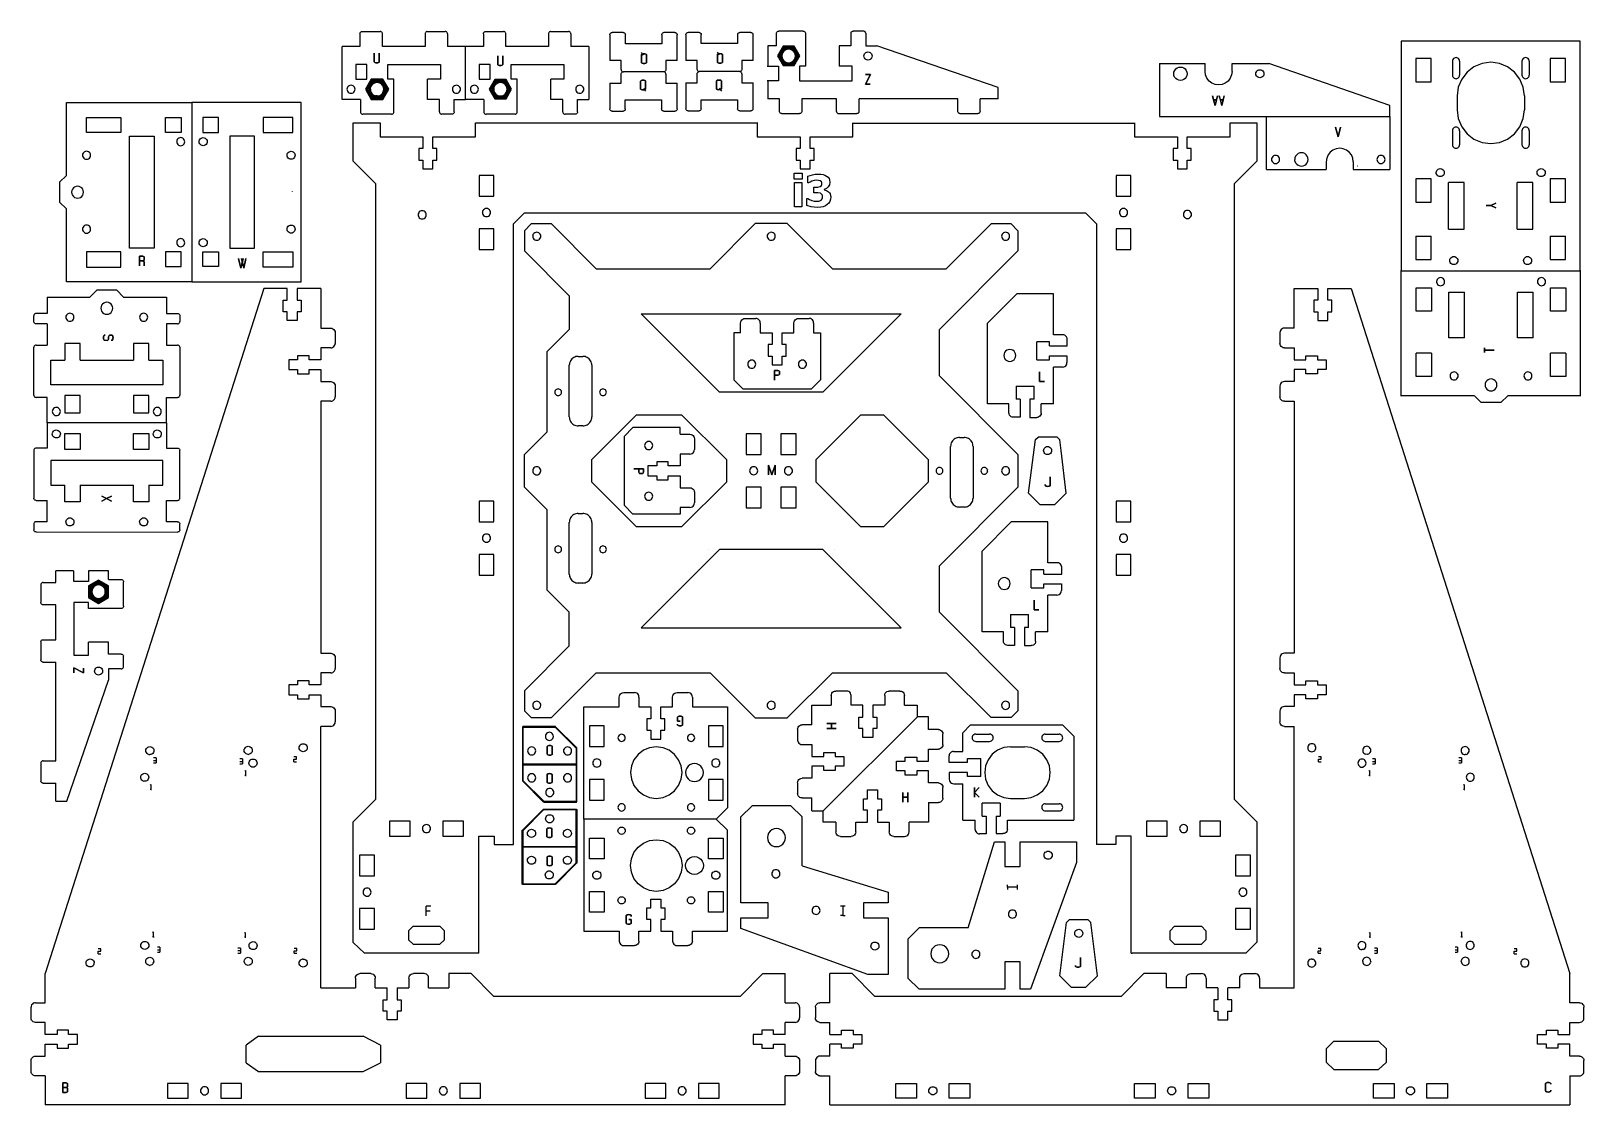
# Model space of a CAD drawing. Extents: x -335 to 357, y 17 to 496.
import ezdxf

# ---------------------------------------------------------------- set-up
doc = ezdxf.new("R2010")
doc.units = 0
doc.layers.get('0').update_dxf_attribs({"linetype": 'CONTINUOUS'})

msp = doc.modelspace()

# ---------------------------------------------------------------- linework, layer by layer
at = {"color": 5}
for points in [[(-188.473532, 494.451063), (-188.439467, 494.709883), (-188.339561, 494.951065), (-188.180641, 495.158171), (-187.973547, 495.31709), (-187.73236, 495.416988)], [(-188.473532, 494.451063), (-188.473532, 488.851063)], [(-187.73236, 495.416988), (-187.473534, 495.451064)], [(-187.473534, 495.451064), (-179.47355, 495.451064)], [(-179.214724, 495.416988), (-179.47355, 495.451064)], [(-178.973536, 495.31709), (-179.214724, 495.416988)], [(-178.766442, 495.158171), (-178.973536, 495.31709)], [(-178.607522, 494.951065), (-178.766442, 495.158171)], [(-178.507616, 494.709883), (-178.607522, 494.951065)], [(-178.473523, 494.451063), (-178.507616, 494.709883)], [(-178.473523, 488.851063), (-178.473523, 494.451063)], [(-159.439469, 494.709883), (-159.473533, 494.451063)], [(-159.473533, 494.451063), (-159.473533, 488.851063)], [(-159.339562, 494.951065), (-159.439469, 494.709883)], [(-159.180643, 495.158171), (-159.339562, 494.951065)], [(-158.973548, 495.31709), (-159.180643, 495.158171)], [(-158.732361, 495.416988), (-158.973548, 495.31709)], [(-158.473535, 495.451064), (-158.732361, 495.416988)], [(-158.473535, 495.451064), (-150.473523, 495.451064)], [(-150.214725, 495.416988), (-150.473551, 495.451064)], [(-149.973538, 495.31709), (-150.214725, 495.416988)], [(-149.766415, 495.158171), (-149.973538, 495.31709)], [(-149.607496, 494.951065), (-149.766415, 495.158171)], [(-149.507617, 494.709883), (-149.607496, 494.951065)], [(-149.473525, 494.451063), (-149.507617, 494.709883)], [(-149.473525, 494.451063), (-149.473525, 488.851063)], [(-133.475151, 494.449437), (-133.441076, 494.708255)], [(-133.475151, 494.449437), (-133.475151, 488.849434)], [(-133.441073, 494.708258), (-133.341178, 494.949439)], [(-133.341178, 494.949439), (-133.182258, 495.156545)], [(-133.182258, 495.156542), (-132.975152, 495.315461)], [(-132.97515, 495.315461), (-132.733968, 495.415362)], [(-132.733971, 495.415365), (-132.475151, 495.449438)], [(-132.475151, 495.449438), (-124.475153, 495.449438)], [(-124.216332, 495.415365), (-124.475153, 495.449438)], [(-123.975151, 495.315461), (-124.216332, 495.415362)], [(-123.768045, 495.156545), (-123.975148, 495.315464)], [(-123.609125, 494.949436), (-123.768045, 495.156542)], [(-123.509224, 494.708258), (-123.609125, 494.949439)], [(-123.475152, 494.44944), (-123.509224, 494.708258)], [(-123.475152, 488.849437), (-123.475152, 494.44944)], [(-104.475153, 494.44944), (-104.475153, 488.849437)], [(-104.441077, 494.708255), (-104.47515, 494.449437)], [(-104.341176, 494.949439), (-104.441077, 494.708258)], [(-104.182257, 495.156545), (-104.341176, 494.949439)], [(-103.975151, 495.315464), (-104.182257, 495.156545)], [(-103.73397, 495.415365), (-103.975151, 495.315464)], [(-103.475152, 495.449438), (-103.73397, 495.415365)], [(-103.475152, 495.449438), (-95.475151, 495.449438)], [(-95.216331, 495.415365), (-95.475148, 495.449438)], [(-94.768041, 495.156545), (-94.975152, 495.315461), (-95.216331, 495.415365)], [(-94.609127, 494.949439), (-94.768043, 495.156545)], [(-94.509226, 494.708258), (-94.609127, 494.949439)], [(-94.47515, 494.449437), (-94.509226, 494.708255)], [(-94.47515, 494.44944), (-94.47515, 488.849437)], [(-77.059985, 493.998099), (-77.025921, 494.256919), (-76.926014, 494.498101), (-76.767095, 494.705207), (-76.56, 494.864126), (-76.318813, 494.964027), (-76.060015, 494.9981)], [(-77.059985, 493.998099), (-77.059985, 482.498099)], [(-71.160016, 494.9981), (-76.060015, 494.9981)], [(-71.160016, 494.9981), (-70.90119, 494.964027)], [(-70.90119, 494.964027), (-70.660003, 494.864126), (-70.452909, 494.705207), (-70.293989, 494.498101), (-70.194083, 494.256919), (-70.15999, 493.998099)], [(-70.15999, 489.998101), (-70.15999, 493.998099)], [(-53.960011, 493.998099), (-53.925947, 494.256919), (-53.82604, 494.498101), (-53.667121, 494.705207), (-53.459998, 494.864126), (-53.218839, 494.964027), (-52.960013, 494.9981)], [(-53.960011, 493.998099), (-53.960011, 489.998101)], [(-48.091539, 494.9981), (-52.960013, 494.9981)], [(-48.091539, 494.9981), (-47.832713, 494.964027)], [(-47.832713, 494.964027), (-47.591554, 494.864126)], [(-47.591554, 494.864126), (-47.384431, 494.705207), (-47.225512, 494.498101)], [(-47.225512, 494.498101), (-47.125633, 494.256919)], [(-47.125633, 494.256919), (-47.091541, 493.998099)], [(-47.091541, 482.498099), (-47.091541, 493.998099)], [(-43.209904, 494.093544), (-43.17584, 494.352364), (-43.075933, 494.593545), (-42.917014, 494.800651), (-42.709919, 494.959571), (-42.468732, 495.059472), (-42.209934, 495.093544)], [(-43.209904, 494.093544), (-43.209904, 482.593544)], [(-37.309936, 495.093544), (-42.209934, 495.093544)], [(-37.309936, 495.093544), (-37.05111, 495.059472)], [(-37.05111, 495.059472), (-36.809923, 494.959571), (-36.602828, 494.800651), (-36.443909, 494.593545), (-36.344002, 494.352364), (-36.30991, 494.093544)], [(-36.30991, 490.093546), (-36.30991, 494.093544)], [(-20.109931, 494.093544), (-20.075866, 494.352364), (-19.97596, 494.593545), (-19.81704, 494.800651), (-19.609918, 494.959571), (-19.368759, 495.059472), (-19.109933, 495.093544)], [(-20.109931, 494.093544), (-20.109931, 490.093546)], [(-14.241458, 495.093544), (-19.109933, 495.093544)], [(-14.241458, 495.093544), (-13.982632, 495.059472)], [(-13.982632, 495.059472), (-13.741473, 494.959571)], [(-13.741473, 494.959571), (-13.53435, 494.800651), (-13.375431, 494.593545)], [(-13.375431, 494.593545), (-13.275553, 494.352364)], [(-13.275553, 494.352364), (-13.24146, 494.093544)], [(-13.24146, 482.593544), (-13.24146, 494.093544)], [(-2.800945, 494.673832), (-2.766881, 494.932658)], [(-2.80083, 489.073838), (-2.80083, 494.673832)], [(-2.766881, 494.932658), (-2.666975, 495.173845)], [(-2.666975, 495.173845), (-2.508055, 495.38094), (-2.300961, 495.539859), (-2.059773, 495.639766)], [(-2.059773, 495.639766), (-1.800947, 495.673858)], [(9.111316, 495.673858), (-1.800947, 495.673858)], [(9.111316, 495.673858), (9.370142, 495.639766), (9.611329, 495.539859)], [(9.611332, 495.539859), (9.818426, 495.38094)], [(9.818424, 495.38094), (9.977343, 495.173845), (10.07725, 494.932658), (10.111314, 494.673832)], [(10.111314, 494.673832), (10.111314, 480.073856)], [(30.399059, 494.673832), (30.433123, 494.932658), (30.53303, 495.173845), (30.691949, 495.38094)], [(30.399059, 494.673832), (30.399059, 489.073838)], [(30.691946, 495.38094), (30.899041, 495.539859)], [(30.899041, 495.539859), (31.140228, 495.639766)], [(31.140228, 495.639766), (31.399054, 495.673858)], [(35.999051, 495.673858), (31.399054, 495.673858)], [(36.257877, 495.639766), (35.999051, 495.673858)], [(36.706159, 495.38094), (36.499036, 495.539859), (36.257877, 495.639766)], [(36.999049, 494.673832), (36.964956, 494.932658), (36.865078, 495.173845), (36.706159, 495.38094)], [(36.999049, 494.673832), (36.999049, 489.073838)], [(-188.273549, 465.251065), (-196.473544, 465.251065), (-196.473544, 488.851063)], [(-188.473532, 488.851063), (-196.473544, 488.851063)], [(-159.473533, 488.851063), (-178.473523, 488.851063)], [(-141.473541, 488.851063), (-149.473525, 488.851063)], [(-133.475151, 488.849437), (-141.475152, 488.849437)], [(-104.475153, 488.849437), (-123.475152, 488.849437)], [(-86.475152, 488.849437), (-94.47515, 488.849437)], [(-86.475152, 488.849434), (-86.475152, 465.249436)], [(-53.960011, 489.998101), (-70.15999, 489.998101)], [(-20.109931, 490.093546), (-36.30991, 490.093546)], [(-2.800945, 489.073838), (-6.699225, 489.073838)], [(-6.699109, 489.073838), (-6.699109, 480.077609)], [(30.399059, 489.073838), (25.116508, 489.073838)], [(25.116621, 489.073838), (25.116621, 480.073856)], [(36.999052, 489.073838), (41.999042, 489.073838)], [(95.999043, 470.473844), (41.999039, 489.073838)], [(355.572229, 491.204604), (275.672245, 491.204604), (275.672245, 388.906333)], [(355.572229, 388.906333), (355.572229, 491.204604)], [(-176.073534, 480.851065), (-152.573538, 480.851065)], [(-176.073534, 474.251064), (-176.073534, 480.851065)], [(-152.573538, 480.851065), (-152.573538, 474.251064)], [(-121.075151, 480.849439), (-97.575153, 480.849439)], [(-121.075148, 474.249438), (-121.075148, 480.849439)], [(-97.575153, 480.849436), (-97.575153, 474.249435)], [(-72.059995, 478.498099), (-72.059995, 482.498099), (-77.059985, 482.498099)], [(-72.059995, 478.498099), (-72.025931, 478.239281)], [(-72.025931, 478.239281), (-71.926024, 477.9981)], [(-71.926024, 477.9981), (-71.767105, 477.790994)], [(-71.767105, 477.790994), (-71.56001, 477.632075)], [(-52.384449, 477.790994), (-52.591544, 477.632075)], [(-52.125623, 478.239281), (-52.22553, 477.9981), (-52.384449, 477.790994)], [(-52.091531, 478.498099), (-52.125623, 478.239281)], [(-47.091541, 482.498099), (-52.091531, 482.498099), (-52.091531, 478.498099)], [(-38.209914, 478.593544), (-38.209914, 482.593544), (-43.209904, 482.593544)], [(-38.209914, 478.593544), (-38.17585, 478.334726)], [(-38.17585, 478.334726), (-38.075943, 478.093545)], [(-38.075943, 478.093545), (-37.917024, 477.886439)], [(-37.917024, 477.886439), (-37.709929, 477.727519)], [(-37.709929, 477.727519), (-37.468742, 477.627618)], [(-18.741463, 477.727519), (-18.98265, 477.627618)], [(-18.534369, 477.886439), (-18.741463, 477.727519)], [(-18.275543, 478.334726), (-18.375449, 478.093545), (-18.534369, 477.886439)], [(-18.24145, 478.593544), (-18.275543, 478.334726)], [(-13.24146, 482.593544), (-18.24145, 482.593544), (-18.24145, 478.593544)], [(-6.895764, 480.077779), (-6.699225, 480.077609)], [(-6.699222, 480.077609), (-1.895771, 480.07394)], [(-1.895771, 480.073856), (-1.900851, 473.473824)], [(10.111314, 480.073856), (7.399045, 480.073856)], [(7.399048, 480.073856), (7.399048, 473.473824)], [(30.899041, 480.073856), (25.116505, 480.073856)], [(30.899041, 473.473824), (30.899041, 480.073856)], [(168.003545, 481.154953), (168.003545, 457.554966)], [(168.003545, 481.154953), (188.301813, 481.154953)], [(188.301813, 477.654974), (188.301813, 481.154953)], [(200.301761, 477.654974), (200.301761, 481.154953)], [(200.301818, 481.154953), (216.701807, 481.154953)], [(-173.361265, 474.251064), (-176.073534, 474.251064)], [(-173.361265, 459.651062), (-173.361265, 474.251064)], [(-153.073523, 459.651062), (-153.073523, 465.251065), (-158.356074, 465.251065), (-158.356074, 474.251064)], [(-152.573538, 474.251064), (-158.356074, 474.251064)], [(-118.362877, 474.249441), (-121.075151, 474.249441)], [(-118.362877, 459.649436), (-118.362877, 474.249435)], [(-103.357688, 465.249442), (-103.357688, 474.249441)], [(-97.575153, 474.249438), (-103.357688, 474.249438)], [(-77.053065, 472.492131), (-72.053075, 472.492131), (-72.053075, 476.492131)], [(-77.053065, 472.492131), (-77.053065, 460.992131)], [(-72.053075, 476.492131), (-72.018982, 476.750949)], [(-72.018982, 476.750949), (-71.919076, 476.99213), (-71.760156, 477.199236)], [(-71.760156, 477.199236), (-71.553062, 477.358155)], [(-71.56001, 477.632075), (-71.318823, 477.532174)], [(-71.553062, 477.358155), (-71.311874, 477.458056)], [(-71.318823, 477.532174), (-71.059997, 477.498101)], [(-71.311874, 477.458056), (-71.053077, 477.492129)], [(-52.832731, 477.532174), (-53.091529, 477.498101), (-71.059997, 477.498101)], [(-52.825783, 477.458056), (-53.084609, 477.492129)], [(-52.591544, 477.632075), (-52.832731, 477.532174)], [(-52.584596, 477.358155), (-52.825783, 477.458056)], [(-52.377501, 477.199236), (-52.584596, 477.358155)], [(-52.218582, 476.99213), (-52.377501, 477.199236)], [(-52.118675, 476.750949), (-52.218582, 476.99213)], [(-52.084611, 476.492131), (-52.118675, 476.750949)], [(-52.084611, 476.492131), (-52.084611, 472.492131), (-47.084621, 472.492131)], [(-47.084621, 460.992131), (-47.084621, 472.492131)], [(-43.202984, 472.587575), (-38.202994, 472.587575), (-38.202994, 476.587576)], [(-43.202984, 472.587575), (-43.202984, 461.087576)], [(-38.202994, 476.587576), (-38.168902, 476.846393)], [(-38.168902, 476.846393), (-38.068995, 477.087575), (-37.910076, 477.294681)], [(-37.910076, 477.294681), (-37.702981, 477.4536)], [(-37.702981, 477.4536), (-37.461794, 477.553501)], [(-37.468742, 477.627618), (-37.209916, 477.593546)], [(-37.461794, 477.553501), (-37.202996, 477.587574)], [(-18.98265, 477.627618), (-19.241448, 477.593546), (-37.209916, 477.593546)], [(-18.975702, 477.553501), (-19.234528, 477.587574)], [(-18.734515, 477.4536), (-18.975702, 477.553501)], [(-18.52742, 477.294681), (-18.734515, 477.4536)], [(-18.368501, 477.087575), (-18.52742, 477.294681)], [(-18.268594, 476.846393), (-18.368501, 477.087575)], [(-18.23453, 476.587576), (-18.268594, 476.846393)], [(-18.23453, 476.587576), (-18.23453, 472.587575), (-13.23454, 472.587575)], [(-13.23454, 461.087576), (-13.23454, 472.587575)], [(-6.699225, 473.477605), (-6.699225, 465.473854)], [(-1.900964, 473.473824), (-6.699222, 473.477493)], [(7.399045, 473.473824), (30.899041, 473.473824)], [(188.506255, 476.102046), (188.301813, 477.654974)], [(189.105611, 474.65498), (188.506227, 476.102046)], [(190.059183, 473.412327), (189.105667, 474.65498)], [(191.301779, 472.458811), (190.059127, 473.412327)], [(192.748902, 471.8594), (191.301807, 472.458811)], [(200.301761, 477.654974), (200.097319, 476.102046), (199.497936, 474.654952), (198.54442, 473.412327), (197.301767, 472.458811), (195.854673, 471.8594), (194.301773, 471.654958), (192.748845, 471.8594)], [(-188.273549, 465.251065), (-188.273549, 459.651062)], [(-146.473531, 465.251065), (-141.473541, 465.251065)], [(-146.473531, 459.651062), (-146.473531, 465.251065)], [(-133.275152, 465.249439), (-141.475152, 465.249439)], [(-133.275152, 465.249439), (-133.275152, 459.649436)], [(-98.075152, 465.249436), (-103.357688, 465.249436)], [(-98.075152, 459.649439), (-98.075152, 465.249442)], [(-91.475151, 459.649439), (-91.475151, 465.249439)], [(-91.475151, 465.249439), (-86.475152, 465.249439)], [(-70.184594, 464.992129), (-53.984615, 464.992129)], [(-70.184594, 460.992131), (-70.184594, 464.992129)], [(-53.984615, 464.992129), (-53.984615, 460.992131)], [(-36.334514, 465.087573), (-20.134535, 465.087573)], [(-36.334514, 461.087576), (-36.334514, 465.087573)], [(-20.134535, 465.087573), (-20.134535, 461.087576)], [(-1.500945, 465.473854), (-6.699225, 465.473854)], [(-1.500945, 459.873859), (-1.500945, 465.473854)], [(8.499035, 465.473854), (8.499035, 459.873859)], [(23.999049, 465.473854), (8.499038, 465.473854)], [(23.999046, 459.873859), (23.999046, 465.473854)], [(33.999054, 459.873859), (33.999054, 465.473854)], [(77.999054, 459.873859), (77.999054, 465.473854), (33.999057, 465.473854)], [(95.999046, 465.473854), (87.999048, 465.473854)], [(87.999161, 459.873859), (87.999161, 465.473854)], [(95.999159, 465.473854), (95.999159, 470.473844)], [(-322.394241, 428.363474), (-319.394247, 431.363474), (-319.394247, 463.824389)], [(-319.394247, 463.824389), (-263.393786, 463.824389)], [(-214.695792, 463.824149), (-263.39406, 463.824149), (-263.39406, 383.924131), (-214.695792, 383.924131), (-214.695792, 463.824121)], [(-188.273549, 459.651062), (-188.239456, 459.392244)], [(-188.239456, 459.392244), (-188.13955, 459.151063)], [(-188.13955, 459.151063), (-187.98063, 458.943957)], [(-187.98063, 458.943957), (-187.773536, 458.785038)], [(-187.773536, 458.785038), (-187.532349, 458.685137)], [(-187.532349, 458.685137), (-187.273523, 458.651064)], [(-174.361263, 458.651064), (-187.273523, 458.651064)], [(-174.361263, 458.651064), (-174.102437, 458.685137)], [(-174.102437, 458.685137), (-173.86125, 458.785038)], [(-173.86125, 458.785038), (-173.654156, 458.943957)], [(-173.654156, 458.943957), (-173.495236, 459.151063)], [(-173.495236, 459.151063), (-173.39533, 459.392244)], [(-173.39533, 459.392244), (-173.361265, 459.651062)], [(-153.073523, 459.651062), (-153.039459, 459.392244)], [(-153.039459, 459.392244), (-152.939552, 459.151063)], [(-152.939552, 459.151063), (-152.780633, 458.943957)], [(-152.780633, 458.943957), (-152.573538, 458.785038)], [(-152.573538, 458.785038), (-152.332351, 458.685137)], [(-152.332351, 458.685137), (-152.073525, 458.651064)], [(-147.473529, 458.651064), (-152.073525, 458.651064)], [(-146.473531, 459.651062), (-146.507595, 459.392244), (-146.607502, 459.151063), (-146.766421, 458.943957), (-146.973544, 458.785038), (-147.214731, 458.685137), (-147.473529, 458.651064)], [(-133.275152, 459.649439), (-133.241074, 459.390619)], [(-133.241076, 459.390619), (-133.141178, 459.149437)], [(-133.141178, 459.149437), (-132.982259, 458.942331)], [(-132.982259, 458.942331), (-132.775153, 458.783412)], [(-132.775153, 458.783409), (-132.533969, 458.683511)], [(-132.533971, 458.683514), (-132.275151, 458.649438)], [(-119.362875, 458.649435), (-132.275151, 458.649435)], [(-119.362875, 458.649435), (-119.104057, 458.683511)], [(-119.104057, 458.683511), (-118.862876, 458.783409), (-118.65577, 458.942328)], [(-118.65577, 458.942328), (-118.49685, 459.149434)], [(-118.496848, 459.149437), (-118.396949, 459.390619)], [(-118.396949, 459.390619), (-118.362877, 459.649439)], [(-98.075152, 459.649439), (-98.041076, 459.390619)], [(-98.041076, 459.390616), (-97.941178, 459.149434)], [(-97.941178, 459.149434), (-97.782256, 458.942328)], [(-97.782256, 458.942331), (-97.575153, 458.783412)], [(-97.575153, 458.783412), (-97.333971, 458.683514)], [(-97.333971, 458.683514), (-97.075151, 458.649438)], [(-92.475152, 458.649438), (-97.075151, 458.649438)], [(-92.216331, 458.683514), (-92.475152, 458.649438)], [(-91.975153, 458.783412), (-92.216331, 458.683514)], [(-91.768044, 458.942331), (-91.975153, 458.783412)], [(-91.609127, 459.149434), (-91.768044, 458.942328)], [(-91.509226, 459.390619), (-91.609127, 459.149437)], [(-91.475151, 459.649439), (-91.509226, 459.390619)], [(-77.018972, 460.733311), (-77.053065, 460.992131)], [(-76.919094, 460.492129), (-77.018972, 460.733311)], [(-76.553052, 460.126104), (-76.760174, 460.285023), (-76.919094, 460.492129)], [(-76.311893, 460.026203), (-76.553052, 460.126104)], [(-76.053067, 459.99213), (-76.311893, 460.026203)], [(-76.053067, 459.99213), (-71.184592, 459.99213)], [(-70.184594, 460.992131), (-70.218658, 460.733311), (-70.318565, 460.492129), (-70.477484, 460.285023), (-70.684607, 460.126104), (-70.925766, 460.026203), (-71.184592, 459.99213)], [(-53.243415, 460.026203), (-53.484602, 460.126104), (-53.691697, 460.285023), (-53.850616, 460.492129), (-53.950523, 460.733311), (-53.984615, 460.992131)], [(-52.984589, 459.99213), (-53.243415, 460.026203)], [(-52.984589, 459.99213), (-48.08459, 459.99213)], [(-47.084621, 460.992131), (-47.118685, 460.733311), (-47.218592, 460.492129), (-47.377511, 460.285023), (-47.584606, 460.126104), (-47.825793, 460.026203), (-48.08459, 459.99213)], [(-43.168892, 460.828755), (-43.202984, 461.087576)], [(-43.069013, 460.587574), (-43.168892, 460.828755)], [(-42.702971, 460.221549), (-42.910094, 460.380468), (-43.069013, 460.587574)], [(-42.461812, 460.121648), (-42.702971, 460.221549)], [(-42.202986, 460.087575), (-42.461812, 460.121648)], [(-42.202986, 460.087575), (-37.334512, 460.087575)], [(-36.334514, 461.087576), (-36.368578, 460.828755), (-36.468485, 460.587574), (-36.627404, 460.380468), (-36.834527, 460.221549), (-37.075686, 460.121648), (-37.334512, 460.087575)], [(-19.393335, 460.121648), (-19.634522, 460.221549), (-19.841616, 460.380468), (-20.000536, 460.587574), (-20.100442, 460.828755), (-20.134535, 461.087576)], [(-19.134509, 460.087575), (-19.393335, 460.121648)], [(-19.134509, 460.087575), (-14.23451, 460.087575)], [(-13.23454, 461.087576), (-13.268604, 460.828755), (-13.368511, 460.587574), (-13.52743, 460.380468), (-13.734525, 460.221549), (-13.975712, 460.121648), (-14.23451, 460.087575)], [(-0.759773, 458.907926), (-1.000958, 459.007832), (-1.208055, 459.166752), (-1.366974, 459.373846), (-1.466881, 459.615033), (-1.500945, 459.873859)], [(-0.500947, 458.873861), (-0.759773, 458.907926)], [(-0.500947, 458.873861), (7.499037, 458.873861)], [(7.757863, 458.907926), (7.499037, 458.873861)], [(7.99905, 459.007832), (7.757863, 458.907926)], [(8.365064, 459.373846), (8.206145, 459.166752), (7.99905, 459.007832)], [(8.464971, 459.615033), (8.365064, 459.373846)], [(8.499035, 459.873859), (8.464971, 459.615033)], [(23.999046, 459.873859), (24.03311, 459.615033)], [(24.03311, 459.615033), (24.133017, 459.373846)], [(24.133133, 459.373846), (24.292052, 459.166752)], [(24.291936, 459.166752), (24.499031, 459.007832), (24.740218, 458.907926)], [(24.740218, 458.907926), (24.999044, 458.873861)], [(24.999044, 458.873861), (32.999056, 458.873861)], [(33.257854, 458.907926), (32.999056, 458.873861)], [(33.499041, 459.007832), (33.257854, 458.907926)], [(33.865055, 459.373846), (33.706136, 459.166752), (33.499041, 459.007832)], [(33.999054, 459.873859), (33.964962, 459.615033), (33.865055, 459.373846)], [(78.999044, 458.873861), (78.740223, 458.907926), (78.499036, 459.007832), (78.291941, 459.166752), (78.133022, 459.373846), (78.033115, 459.615033), (77.999051, 459.873859)], [(78.999044, 458.873861), (86.999044, 458.873861)], [(87.257981, 458.907926), (86.99916, 458.873861)], [(87.499046, 459.007832), (87.257865, 458.907926)], [(87.706152, 459.166752), (87.499046, 459.007832)], [(87.865072, 459.373846), (87.706152, 459.166752)], [(87.96497, 459.615033), (87.865072, 459.373846)], [(87.999045, 459.873859), (87.96497, 459.615033)], [(215.702478, 433.955301), (215.702478, 457.555305)], [(270.702467, 457.555305), (270.702467, 433.955301)], [(254.302449, 437.455303), (254.098007, 439.008217), (253.498596, 440.455303), (252.545108, 441.697941), (251.302455, 442.651454), (249.855361, 443.250858), (248.302461, 443.455302), (246.749533, 443.250858), (245.302467, 442.651454), (244.059814, 441.697941), (243.106298, 440.455303), (242.506887, 439.008217), (242.302445, 437.455303), (242.302445, 433.955301)], [(254.302449, 437.455303), (254.302449, 433.955301)], [(215.702478, 433.955301), (242.302445, 433.955301)], [(254.302449, 433.955301), (270.702467, 433.955301)], [(256.281137, 435.576623), (256.318306, 435.576623)], [(-322.394241, 428.363474), (-322.394241, 419.385303)], [(-322.394241, 419.385303), (-319.394247, 416.385303)], [(-319.394247, 383.924385), (-319.394247, 416.385303)], [(275.679908, 332.983731), (275.679908, 388.987203)], [(355.571552, 388.987203), (355.571552, 332.983731)], [(-231.380634, 381.027323), (-328.772294, 75.62742)], [(-263.393786, 383.924385), (-319.394247, 383.924385)], [(-220.872341, 381.027323), (-231.380634, 381.027323)], [(-220.872341, 375.727325), (-220.872341, 381.027323)], [(-205.872342, 381.027323), (-216.472335, 381.027323)], [(-216.472335, 381.027323), (-216.472335, 375.727325)], [(-205.872342, 381.027323), (-205.872342, 363.294683)], [(227.942089, 363.294683), (227.942089, 381.027323)], [(227.942089, 381.027323), (238.542096, 381.027323)], [(238.542096, 381.027323), (238.542096, 375.727325)], [(242.942082, 375.727325), (242.942082, 381.027323)], [(242.942082, 381.027323), (253.450372, 381.027323)], [(253.450372, 381.027323), (350.842044, 75.62742)], [(-327.907424, 377.139151), (-327.907424, 369.837441)], [(-327.907424, 377.139151), (-308.846502, 377.139151)], [(-305.846508, 380.139173), (-308.84653, 377.139151)], [(-296.868342, 380.139173), (-305.849274, 380.139173)], [(-296.868342, 380.139173), (-293.868348, 377.139151)], [(-293.868348, 377.139151), (-274.807434, 377.139151)], [(-274.807423, 377.139151), (-274.807423, 369.837441)], [(-222.67234, 375.727325), (-220.872341, 375.727325)], [(-222.67234, 370.627327), (-222.67234, 375.727325)], [(-216.472335, 375.727325), (-214.672336, 375.727325)], [(-214.672336, 375.727325), (-214.672336, 370.627327)], [(104.325386, 378.559059), (91.325387, 365.559062)], [(120.725382, 378.559059), (104.325386, 378.559059)], [(120.725382, 360.359058), (120.725382, 378.559059)], [(238.542096, 375.727325), (236.742086, 375.727325)], [(236.742086, 375.727325), (236.742086, 370.627327)], [(244.742095, 375.727325), (242.942082, 375.727325)], [(244.742095, 370.627327), (244.742095, 375.727325)], [(-333.873404, 369.092205), (-333.90744, 368.833492)], [(-333.873348, 365.980338), (-333.907412, 366.239164), (-333.907412, 368.833492)], [(-333.773582, 369.333279), (-333.873404, 369.092205)], [(-333.614832, 369.540317), (-333.773582, 369.333279)], [(-333.407879, 369.699265), (-333.614832, 369.540317)], [(-333.166889, 369.799256), (-333.407879, 369.699265)], [(-332.908204, 369.83349), (-333.166889, 369.799256)], [(-327.907368, 369.837441), (-332.908148, 369.83349)], [(-274.807364, 369.837441), (-269.807363, 369.837441)], [(-269.807363, 369.837441), (-269.548545, 369.803348)], [(-269.548604, 369.803348), (-269.307423, 369.70347), (-269.100317, 369.544551), (-268.941398, 369.337428)], [(-268.941409, 369.337428), (-268.841508, 369.096241)], [(-268.841508, 369.096241), (-268.807432, 368.837443)], [(-268.807432, 368.837443), (-268.807432, 366.237753)], [(-220.872341, 370.627327), (-222.67234, 370.627327)], [(-220.872341, 366.677328), (-220.872341, 370.627327)], [(-214.672336, 370.627327), (-216.472335, 370.627327)], [(-216.472335, 370.627327), (-216.472335, 366.677328)], [(-18.549875, 366.580444), (-18.232037, 366.994659), (-17.817824, 367.312494), (-17.335462, 367.512297), (-16.817823, 367.580445), (-12.017827, 367.580445)], [(-11.500189, 367.512297), (-12.017827, 367.580445)], [(-11.017829, 367.312494), (-11.500189, 367.512297)], [(-10.603614, 366.994659), (-11.017829, 367.312494)], [(-10.285778, 366.580444), (-10.603614, 366.994659)], [(-10.017828, 365.580443), (-10.017828, 361.230448), (-4.717836, 361.230448), (-4.717836, 355.930447), (-6.517835, 355.930447), (-6.517835, 350.830449), (-4.717836, 350.830449), (-4.717836, 346.880449), (-0.31783, 346.880449), (-0.31783, 350.830449), (1.482166, 350.830449), (1.482166, 355.930447), (-0.31783, 355.930447), (-0.31783, 361.230448), (4.982165, 361.230448), (4.982165, 365.580443), (5.050313, 366.098081), (5.250115, 366.580444), (5.567954, 366.994659)], [(5.567954, 366.994659), (5.982166, 367.312494)], [(5.982166, 367.312494), (6.464529, 367.512297), (6.982166, 367.580445), (11.78216, 367.580445)], [(12.299798, 367.512297), (11.78216, 367.580445)], [(12.782161, 367.312494), (12.299798, 367.512297)], [(13.196375, 366.994659), (12.782161, 367.312494)], [(13.514211, 366.580444), (13.196375, 366.994659)], [(236.742086, 370.627327), (238.542096, 370.627327)], [(238.542096, 370.627327), (238.542096, 366.677328)], [(242.942082, 366.677328), (242.942082, 370.627327)], [(242.942082, 370.627327), (244.742095, 370.627327)], [(-333.773441, 365.739151), (-333.873348, 365.980338)], [(-333.614522, 365.532056), (-333.773441, 365.739151)], [(-333.407427, 365.373137), (-333.61455, 365.532056)], [(-333.166268, 365.27323), (-333.407427, 365.373137)], [(-332.907414, 365.239166), (-333.16624, 365.27323)], [(-327.907424, 365.239166), (-332.907414, 365.239166)], [(-327.907368, 365.239166), (-327.907368, 355.739171)], [(-274.807364, 365.237727), (-274.807364, 355.739171)], [(-269.807363, 365.237727), (-274.807364, 365.237727)], [(-269.807422, 365.237727), (-269.548604, 365.271819)], [(-269.548604, 365.271819), (-269.307423, 365.371726)], [(-269.307434, 365.371726), (-269.100328, 365.530645)], [(-269.100328, 365.530645), (-268.941409, 365.73774)], [(-268.941398, 365.73774), (-268.841497, 365.978927)], [(-268.841508, 365.978927), (-268.807432, 366.237753)], [(-216.472335, 366.677328), (-220.872341, 366.677328)], [(-205.872342, 363.294683), (-201.522344, 363.294683)], [(-201.522344, 363.294683), (-201.004706, 363.226535)], [(-201.004706, 363.226535), (-200.522343, 363.026736)], [(-200.522343, 363.026736), (-200.108131, 362.708897)], [(-200.108131, 362.708897), (-199.790293, 362.294685)], [(-199.790293, 362.294685), (-199.590493, 361.812322)], [(-199.590493, 361.812322), (-199.522345, 361.294684), (-199.522345, 356.494688)], [(-21.817824, 361.230448), (-21.817824, 340.230447)], [(-18.817824, 361.230448), (-21.817824, 361.230448)], [(-18.817824, 361.230448), (-18.817824, 365.580443), (-18.749675, 366.098081)], [(-18.749675, 366.098081), (-18.549875, 366.580444)], [(-10.085976, 366.098081), (-10.285778, 366.580444)], [(-10.017828, 365.580443), (-10.085976, 366.098081)], [(13.714013, 366.098081), (13.514211, 366.580444)], [(13.782161, 365.580443), (13.714013, 366.098081)], [(13.782161, 365.580443), (13.782161, 361.230448), (16.782161, 361.230448), (16.782161, 340.230447)], [(91.325387, 329.559075), (91.325387, 365.559062)], [(125.343017, 360.29091), (124.825379, 360.359058), (120.725382, 360.359058)], [(125.825377, 360.091111), (125.343017, 360.29091)], [(126.239592, 359.773272), (125.825377, 360.091111)], [(221.710239, 361.812322), (221.642091, 361.294684), (221.642091, 356.494688)], [(221.910038, 362.294685), (221.710239, 361.812322)], [(222.227877, 362.708897), (221.910038, 362.294685)], [(222.642089, 363.026736), (222.227877, 362.708897)], [(223.124451, 363.226535), (222.642089, 363.026736)], [(223.642089, 363.294683), (223.124451, 363.226535)], [(227.942089, 363.294683), (223.642089, 363.294683)], [(238.542096, 366.677328), (242.942082, 366.677328)], [(-333.873348, 354.997971), (-333.907412, 354.739173)], [(-333.907412, 333.439184), (-333.907412, 354.739173)], [(-333.773441, 355.239158), (-333.873348, 354.997971)], [(-333.614522, 355.446281), (-333.773441, 355.239158)], [(-333.407427, 355.6052), (-333.614522, 355.446281)], [(-333.16624, 355.705078), (-333.407427, 355.6052)], [(-332.907442, 355.739171), (-333.166268, 355.705078)], [(-332.907442, 355.739171), (-327.907424, 355.739171)], [(-274.807423, 355.739171), (-269.807422, 355.739171)], [(-269.548604, 355.705078), (-269.807422, 355.739171)], [(-269.307434, 355.6052), (-269.548616, 355.705078)], [(-269.100317, 355.446281), (-269.307423, 355.6052)], [(-268.941338, 355.239158), (-269.100258, 355.446281)], [(-268.841508, 354.997971), (-268.941409, 355.239158)], [(-268.807432, 354.739173), (-268.841508, 354.997971)], [(-268.807432, 354.739173), (-268.807432, 333.439184)], [(-201.522344, 354.494689), (-205.872342, 354.494689)], [(-205.872342, 354.494689), (-205.872342, 349.194697)], [(-201.522344, 354.494689), (-201.004706, 354.562837)], [(-201.004706, 354.562837), (-200.522343, 354.762637)], [(-200.522343, 354.762637), (-200.108131, 355.080475)], [(-200.108131, 355.080475), (-199.790293, 355.494687)], [(-199.790293, 355.494687), (-199.590493, 355.97705)], [(-199.590493, 355.97705), (-199.522345, 356.494688)], [(113.284666, 349.159064), (113.284666, 357.159065)], [(118.945129, 357.159065), (113.284666, 357.159065)], [(118.945129, 355.35906), (118.945129, 357.159065)], [(118.945129, 355.35906), (126.825378, 355.35906)], [(126.557428, 359.359057), (126.239592, 359.773272)], [(126.75723, 358.876697), (126.557428, 359.359057)], [(126.825378, 358.359059), (126.75723, 358.876697)], [(126.825378, 355.35906), (126.825378, 358.359059)], [(221.710239, 355.97705), (221.642091, 356.494688)], [(221.910038, 355.494687), (221.710239, 355.97705)], [(222.227877, 355.080475), (221.910038, 355.494687)], [(222.642089, 354.762637), (222.227877, 355.080475)], [(223.124451, 354.562837), (222.642089, 354.762637)], [(223.642089, 354.494689), (223.124451, 354.562837)], [(223.642089, 354.494689), (227.942089, 354.494689)], [(227.942089, 354.494689), (227.942089, 349.194697)], [(-220.222338, 349.194697), (-220.222338, 344.794692)], [(-216.272339, 349.194697), (-220.222338, 349.194697)], [(-211.17234, 350.994693), (-216.272339, 350.994693)], [(-216.272339, 350.994693), (-216.272339, 349.194697)], [(-211.17234, 349.194697), (-211.17234, 350.994693)], [(-205.872342, 349.194697), (-211.17234, 349.194697)], [(113.284666, 349.159064), (118.945129, 349.159064)], [(118.945129, 350.959063), (126.714388, 350.959063)], [(118.945129, 349.159064), (118.945129, 350.959063)], [(125.243017, 346.027213), (125.725377, 346.227012)], [(125.725377, 346.227012), (126.139592, 346.544851)], [(126.139592, 346.544851), (126.457428, 346.959062)], [(126.457428, 346.959062), (126.65723, 347.441425)], [(126.65723, 347.441425), (126.725378, 347.959063)], [(126.725378, 350.959063), (126.725378, 347.959063)], [(227.942089, 349.194697), (233.242087, 349.194697)], [(233.242087, 349.194697), (233.242087, 350.994693)], [(233.242087, 350.994693), (238.342085, 350.994693)], [(238.342085, 350.994693), (238.342085, 349.194697)], [(238.342085, 349.194697), (242.292096, 349.194697)], [(242.292096, 349.194697), (242.292096, 344.794692)], [(-220.222338, 344.794692), (-216.272339, 344.794692)], [(-216.272339, 344.794692), (-216.272339, 342.994693)], [(-216.272339, 342.994693), (-211.17234, 342.994693)], [(-211.17234, 342.994693), (-211.17234, 344.794692)], [(-211.17234, 344.794692), (-205.872342, 344.794692)], [(-205.872342, 344.794692), (-205.872342, 339.494694)], [(-205.872342, 339.494694), (-201.522344, 339.494694)], [(-201.522344, 339.494694), (-201.004706, 339.426546)], [(-201.004706, 339.426546), (-200.522343, 339.226746)], [(-17.817824, 336.230447), (-21.817824, 340.230447)], [(12.782161, 336.230447), (16.782161, 340.230447)], [(124.725379, 345.959064), (120.725382, 345.959064)], [(120.725382, 329.559075), (120.725382, 345.959064)], [(124.725379, 345.959064), (125.243017, 346.027213)], [(223.124451, 339.426546), (222.642089, 339.226746)], [(223.642089, 339.494694), (223.124451, 339.426546)], [(227.942089, 339.494694), (223.642089, 339.494694)], [(233.242087, 344.794692), (227.942089, 344.794692)], [(227.942089, 344.794692), (227.942089, 339.494694)], [(233.242087, 342.994693), (233.242087, 344.794692)], [(238.342085, 342.994693), (233.242087, 342.994693)], [(238.342085, 344.794692), (238.342085, 342.994693)], [(242.292096, 344.794692), (238.342085, 344.794692)], [(-333.907412, 333.439184), (-333.873348, 333.180387)], [(-333.873348, 333.180358), (-333.773441, 332.939199)], [(-333.773385, 332.939199), (-333.614466, 332.732077)], [(-333.614466, 332.732077), (-333.407371, 332.573157)], [(-333.407371, 332.573157), (-333.166184, 332.473251)], [(-333.166184, 332.473251), (-332.907358, 332.439186)], [(-327.907424, 332.439186), (-332.907414, 332.439186)], [(-327.907424, 321.139206), (-327.907424, 332.439186)], [(-274.807423, 332.439186), (-269.807422, 332.439186)], [(-274.807423, 321.139206), (-274.807423, 332.439186)], [(-269.807433, 332.439186), (-269.548616, 332.473251), (-269.307434, 332.573157)], [(-269.307423, 332.573157), (-269.100317, 332.732077)], [(-269.100317, 332.732077), (-268.941398, 332.939199)], [(-268.941409, 332.939199), (-268.841508, 333.180387)], [(-268.841508, 333.180358), (-268.807432, 333.439184)], [(-200.522343, 339.226746), (-200.108131, 338.908908)], [(-200.108131, 338.908908), (-199.790293, 338.494693)], [(-199.790293, 338.494693), (-199.590493, 338.012333)], [(-199.590493, 338.012333), (-199.522345, 337.494695), (-199.522345, 332.694699)], [(-199.590493, 332.177061), (-199.522345, 332.694699)], [(-17.817824, 336.230447), (12.782161, 336.230447)], [(104.025384, 337.387112), (112.025385, 337.387112)], [(104.025384, 337.387112), (104.025384, 331.564735)], [(112.025385, 331.564735), (112.025385, 337.387112)], [(221.710239, 338.012333), (221.642091, 337.494695), (221.642091, 332.694699)], [(221.710239, 332.177061), (221.642091, 332.694699)], [(221.910038, 338.494693), (221.710239, 338.012333)], [(222.227877, 338.908908), (221.910038, 338.494693)], [(222.642089, 339.226746), (222.227877, 338.908908)], [(308.107193, 333.124842), (275.538303, 333.124842)], [(311.370444, 330.089034), (308.225642, 333.233837)], [(323.266082, 333.195567), (320.157828, 330.087313)], [(355.712663, 333.124842), (323.257108, 333.124842)], [(-205.872342, 330.6947), (-205.872342, 218.427372)], [(-201.522344, 330.6947), (-205.872342, 330.6947)], [(-201.522344, 330.6947), (-201.004706, 330.762848)], [(-201.004706, 330.762848), (-200.522343, 330.96265)], [(-200.522343, 330.96265), (-200.108131, 331.280486)], [(-200.108131, 331.280486), (-199.790293, 331.694701)], [(-199.790293, 331.694701), (-199.590493, 332.177061)], [(100.825385, 329.559075), (91.325387, 329.559075)], [(100.893533, 325.041439), (100.825385, 325.559077), (100.825385, 329.559075)], [(105.82538, 331.564735), (104.025384, 331.564735)], [(105.82538, 331.564735), (105.82538, 323.573241)], [(112.025385, 331.564735), (110.22538, 331.564735)], [(110.22538, 331.564735), (110.22538, 323.459077)], [(115.225378, 325.459077), (115.15723, 324.941439)], [(115.225378, 325.459077), (115.225378, 329.559075)], [(120.725382, 329.559075), (115.225378, 329.559075)], [(221.910038, 331.694701), (221.710239, 332.177061)], [(222.227877, 331.280486), (221.910038, 331.694701)], [(222.642089, 330.96265), (222.227877, 331.280486)], [(223.124451, 330.762848), (222.642089, 330.96265)], [(223.642089, 330.6947), (223.124451, 330.762848)], [(223.642089, 330.6947), (227.942089, 330.6947)], [(227.942089, 330.6947), (227.942089, 218.427372)], [(320.258496, 330.126231), (311.280302, 330.126231)], [(-327.904461, 321.140601), (-327.904461, 309.840601)], [(-274.804477, 321.140601), (-274.804477, 309.840601)], [(-70.763263, 314.968593), (-66.763262, 318.968593)], [(-45.763262, 318.968593), (-66.763262, 318.968593)], [(-45.763262, 315.968593), (-45.763262, 318.968593)], [(-45.149465, 324.71284), (-45.079113, 324.71284)], [(101.093332, 324.559077), (100.893533, 325.041439)], [(101.411171, 324.144863), (101.093332, 324.559077)], [(101.825383, 323.827026), (101.411171, 324.144863)], [(102.307746, 323.627225), (101.825383, 323.827026)], [(102.825383, 323.559077), (102.307746, 323.627225)], [(105.82538, 323.559077), (102.825383, 323.559077)], [(110.22538, 323.459077), (113.22538, 323.459077)], [(113.743018, 323.527225), (113.22538, 323.459077)], [(114.225378, 323.727026), (113.743018, 323.527225)], [(114.639592, 324.044863), (114.225378, 323.727026)], [(114.957428, 324.459077), (114.639592, 324.044863)], [(115.15723, 324.941439), (114.957428, 324.459077)], [(-70.763263, 314.968593), (-70.763263, 284.368609), (-66.763262, 280.368609)], [(-45.763262, 315.968593), (-41.413263, 315.968593)], [(-41.413263, 315.968593), (-40.895626, 315.900445)], [(-40.895626, 315.900445), (-40.413265, 315.700644)], [(-40.413265, 315.700644), (-39.999051, 315.382807)], [(-39.999051, 315.382807), (-39.681215, 314.968593)], [(-39.681215, 314.968593), (-39.481413, 314.486232)], [(-39.481413, 314.486232), (-39.413265, 313.968593), (-39.413265, 309.168597)], [(109.594975, 289.763375), (112.685661, 313.609708)], [(112.685661, 313.609708), (113.817725, 314.741772)], [(122.317724, 314.741772), (113.817725, 314.741772)], [(122.317724, 314.741772), (123.481101, 313.578395)], [(126.367946, 289.758082), (124.079934, 308.728298), (123.481101, 313.578394)], [(-333.870413, 309.099421), (-333.904449, 308.8406), (-333.904449, 287.540601)], [(-333.770478, 309.340599), (-333.870413, 309.099421)], [(-333.611587, 309.547708), (-333.770478, 309.340599)], [(-333.404464, 309.706625), (-333.611587, 309.547708)], [(-333.163277, 309.806526), (-333.404464, 309.706625)], [(-332.904451, 309.840601), (-333.163277, 309.806526)], [(-327.904461, 309.840601), (-332.904451, 309.840601)], [(-274.804477, 309.840601), (-269.804459, 309.840601)], [(-269.804459, 309.840601), (-269.545661, 309.806526)], [(-269.545661, 309.806526), (-269.304474, 309.706625)], [(-269.304474, 309.706625), (-269.097351, 309.547708)], [(-269.097351, 309.547708), (-268.93846, 309.340599)], [(-268.93846, 309.340599), (-268.838553, 309.099421)], [(-268.838553, 309.099421), (-268.804461, 308.8406)], [(-268.838553, 287.28178), (-268.804461, 287.540601), (-268.804461, 308.8406)], [(-41.413263, 307.168597), (-45.763262, 307.168597)], [(-45.763262, 307.168597), (-45.763262, 301.868605)], [(-41.413263, 307.168597), (-40.895626, 307.236746)], [(-40.895626, 307.236746), (-40.413265, 307.436546)], [(-40.413265, 307.436546), (-39.999051, 307.754384)], [(-39.999051, 307.754384), (-39.681215, 308.168597)], [(-39.681215, 308.168597), (-39.481413, 308.650959)], [(-39.481413, 308.650959), (-39.413265, 309.168597)], [(-60.11326, 301.868605), (-60.11326, 297.468601)], [(-56.163258, 301.868605), (-60.11326, 301.868605)], [(-51.063263, 303.668603), (-56.163258, 303.668603)], [(-56.163258, 303.668603), (-56.163258, 301.868605)], [(-51.063263, 301.868605), (-51.063263, 303.668603)], [(-45.763262, 301.868605), (-51.06326, 301.868605)], [(-60.11326, 297.468601), (-56.163258, 297.468601)], [(-56.163258, 297.468601), (-56.163258, 295.668603)], [(-56.163258, 295.668603), (-51.063263, 295.668603)], [(-51.063263, 297.468601), (-45.763262, 297.468601)], [(-51.063263, 295.668603), (-51.063263, 297.468601)], [(-45.763262, 297.468601), (-45.763262, 292.168603)], [(-45.763262, 292.168603), (-41.413263, 292.168603)], [(-41.413263, 292.168603), (-40.895626, 292.100455)], [(-40.895626, 292.100455), (-40.413265, 291.900654), (-39.999051, 291.582817)], [(-39.999051, 291.582817), (-39.681215, 291.168603)], [(-39.681215, 291.168603), (-39.481413, 290.686242)], [(-333.870413, 287.28178), (-333.904449, 287.540601)], [(-333.770478, 287.040602), (-333.870413, 287.28178)], [(-333.611587, 286.833493), (-333.770478, 287.040602)], [(-333.404464, 286.674573), (-333.611587, 286.833493)], [(-333.163277, 286.574675), (-333.404464, 286.674573)], [(-332.904451, 286.5406), (-333.163277, 286.574675)], [(-332.904451, 286.5406), (-327.904461, 286.5406)], [(-327.904461, 277.040598), (-327.904461, 286.5406)], [(-274.804477, 277.042023), (-274.804477, 286.5406)], [(-274.804477, 286.5406), (-269.804459, 286.5406)], [(-269.804459, 286.5406), (-269.545661, 286.574675)], [(-269.545661, 286.574675), (-269.304474, 286.674573)], [(-269.304474, 286.674573), (-269.097351, 286.833493)], [(-269.097351, 286.833493), (-268.93846, 287.040602)], [(-268.93846, 287.040602), (-268.838553, 287.28178)], [(-40.413265, 283.636558), (-39.999051, 283.954395)], [(-39.999051, 283.954395), (-39.681215, 284.368609)], [(-39.681215, 284.368609), (-39.481413, 284.850971)], [(-39.481413, 290.686242), (-39.413265, 290.168603)], [(-39.481413, 284.850971), (-39.413265, 285.368609)], [(-39.413265, 290.168603), (-39.413265, 285.368609)], [(109.594975, 289.763374), (114.663133, 284.695216), (121.30508, 284.695216)], [(121.30508, 284.695217), (126.367946, 289.758082)], [(-333.163277, 277.006525), (-333.404464, 276.906624)], [(-332.904451, 277.040598), (-333.163277, 277.006525)], [(-327.904461, 277.040598), (-332.904451, 277.040598)], [(-269.804459, 277.042023), (-274.804477, 277.042023)], [(-269.804459, 277.042023), (-269.545661, 277.007948)], [(-269.545661, 277.007948), (-269.304474, 276.908047)], [(-45.763262, 280.368609), (-66.763262, 280.368609)], [(-41.413263, 283.368609), (-45.763262, 283.368609)], [(-45.763262, 283.368609), (-45.763262, 280.368609)], [(-41.413263, 283.368609), (-40.895626, 283.436757)], [(-40.895626, 283.436757), (-40.413265, 283.636558)], [(-333.870413, 276.299418), (-333.904449, 276.0406), (-333.904449, 273.446264)], [(-333.870413, 273.187571), (-333.904449, 273.446264)], [(-333.770478, 276.540599), (-333.870413, 276.299418)], [(-333.770619, 272.946491), (-333.870413, 273.187571)], [(-333.611841, 272.739436), (-333.770619, 272.946491)], [(-333.611587, 276.747705), (-333.770478, 276.540599)], [(-333.404916, 272.580499), (-333.611841, 272.739436)], [(-333.404464, 276.906624), (-333.611587, 276.747705)], [(-333.163898, 272.480508), (-333.404916, 272.580499)], [(-332.905241, 272.446263), (-333.163898, 272.480508)], [(-332.905241, 272.446263), (-269.804459, 272.44234)], [(-269.545661, 272.476404), (-269.804459, 272.442329)], [(-269.304474, 272.576305), (-269.545661, 272.476404)], [(-269.304474, 276.908047), (-269.097351, 276.749128)], [(-269.097351, 272.735222), (-269.304474, 272.576305)], [(-269.097351, 276.749128), (-268.93846, 276.542022)], [(-268.93846, 272.942328), (-269.097351, 272.735222)], [(-268.93846, 276.542022), (-268.838553, 276.30084)], [(-268.838553, 273.183509), (-268.93846, 272.942328)], [(-268.838553, 276.30084), (-268.804461, 276.042023)], [(-268.804461, 273.442333), (-268.838553, 273.183509)], [(-268.804461, 273.442333), (-268.804461, 276.042023)], [(101.851054, 276.912557), (88.851054, 263.91256)], [(118.251052, 276.912557), (101.851054, 276.912557)], [(118.251052, 258.712556), (118.251052, 276.912557)], [(88.851054, 227.912573), (88.851054, 263.91256)], [(122.868687, 258.644408), (122.351049, 258.712556), (118.251052, 258.712556)], [(123.351047, 258.444609), (122.868687, 258.644408)], [(123.765262, 258.12677), (123.351047, 258.444609)], [(124.083098, 257.712556), (123.765262, 258.12677)], [(124.2829, 257.230196), (124.083098, 257.712556)], [(124.351048, 256.712558), (124.2829, 257.230196)], [(124.351048, 253.712558), (124.351048, 256.712558)], [(-330.590737, 249.459562), (-330.690615, 249.218381)], [(-330.431817, 249.666668), (-330.590737, 249.459562)], [(-330.224694, 249.825588), (-330.431817, 249.666668)], [(-329.983536, 249.925489), (-330.224694, 249.825588)], [(-329.72471, 249.959561), (-329.983536, 249.925489)], [(-329.72471, 249.959561), (-324.124715, 249.959561)], [(-316.129303, 255.149648), (-324.133097, 255.149648)], [(-324.124715, 249.959561), (-324.124715, 255.157832)], [(-316.124703, 250.35956), (-316.121034, 255.157832)], [(-309.52471, 250.35437), (-316.124703, 250.359563)], [(-300.533082, 255.149648), (-309.529311, 255.149648)], [(-309.520929, 255.157832), (-309.524598, 250.35437)], [(-300.5247, 251.259561), (-300.5247, 255.157832)], [(-300.5247, 251.259561), (-294.924706, 251.259561)], [(-294.924706, 251.259561), (-294.66588, 251.225486)], [(-294.66588, 251.225486), (-294.424693, 251.125588)], [(-294.424693, 251.125588), (-294.217598, 250.966668)], [(-294.217598, 250.966668), (-294.058679, 250.759562)], [(-294.058679, 250.759562), (-293.958772, 250.518381)], [(-293.958772, 250.518381), (-293.924708, 250.259561)], [(-293.924708, 239.347286), (-293.924708, 250.259561)], [(110.810334, 247.512562), (110.810334, 255.512563)], [(116.470797, 255.512563), (110.810334, 255.512563)], [(116.470797, 253.712558), (116.470797, 255.512563)], [(116.470797, 253.712558), (124.351048, 253.712558)], [(116.470797, 249.312561), (124.240059, 249.312561)], [(116.470797, 247.512562), (116.470797, 249.312561)], [(124.251048, 249.312561), (124.251048, 246.312562)], [(-330.690615, 249.218381), (-330.724708, 248.95956), (-330.724708, 240.959559)], [(110.810334, 247.512562), (116.470797, 247.512562)], [(122.251049, 244.312563), (118.251052, 244.312563)], [(118.251052, 227.912573), (118.251052, 244.312563)], [(122.251049, 244.312563), (122.768687, 244.380711)], [(122.768687, 244.380711), (123.251047, 244.58051)], [(123.251047, 244.58051), (123.665262, 244.898349)], [(123.665262, 244.898349), (123.983098, 245.312561)], [(123.983098, 245.312561), (124.1829, 245.794924)], [(124.1829, 245.794924), (124.251048, 246.312562)], [(-330.690615, 240.700742), (-330.724708, 240.959559)], [(-330.590737, 240.45956), (-330.690615, 240.700742)], [(-330.431817, 240.252455), (-330.590737, 240.45956)], [(-330.224694, 240.093535), (-330.431817, 240.252455)], [(-329.983536, 239.993634), (-330.224694, 240.093535)], [(-329.72471, 239.959561), (-329.983536, 239.993634)], [(-324.124715, 239.959561), (-329.72471, 239.959561)], [(-324.124715, 224.459561), (-324.124715, 239.959561)], [(-316.124703, 241.059559), (-316.124703, 217.559561)], [(-309.52471, 241.059559), (-316.124703, 241.059559)], [(-309.52471, 238.347285), (-309.52471, 241.059559)], [(-294.924706, 238.347285), (-309.52471, 238.347285)], [(-294.66588, 238.381358), (-294.924706, 238.347285)], [(-294.424693, 238.481259), (-294.66588, 238.381358)], [(-294.217598, 238.640178), (-294.424693, 238.481259)], [(-294.058679, 238.847284), (-294.217598, 238.640178)], [(-293.958772, 239.088466), (-294.058679, 238.847284)], [(-293.924708, 239.347286), (-293.958772, 239.088466)], [(101.551051, 235.74061), (109.551052, 235.74061)], [(101.551051, 235.74061), (101.551051, 229.918233)], [(109.551052, 229.918233), (109.551052, 235.74061)], [(103.351048, 229.918233), (101.551051, 229.918233)], [(103.351048, 229.918233), (103.351048, 221.926738)], [(109.551052, 229.918233), (107.751047, 229.918233)], [(107.751047, 229.918233), (107.751047, 221.812574)], [(-330.724708, 223.459561), (-330.690643, 223.718381)], [(-330.724708, 223.459561), (-330.724708, 215.459563)], [(-330.690615, 223.718381), (-330.590737, 223.959562)], [(-330.590737, 223.959562), (-330.431817, 224.166668)], [(-330.431817, 224.166668), (-330.224694, 224.325588)], [(-330.224694, 224.325588), (-329.983536, 224.425486)], [(-329.983536, 224.425486), (-329.72471, 224.459561)], [(-329.72471, 224.459561), (-324.124715, 224.459561)], [(-316.124703, 217.559561), (-309.52471, 217.559561), (-309.52471, 223.342097)], [(-300.5247, 223.342097), (-309.52471, 223.342097)], [(-300.5247, 218.05956), (-300.5247, 223.342097)], [(98.351052, 227.912573), (88.851054, 227.912573)], [(98.4192, 223.394937), (98.351052, 223.912575), (98.351052, 227.912573)], [(98.619, 222.912574), (98.4192, 223.394937)], [(98.936838, 222.49836), (98.619, 222.912574)], [(99.35105, 222.180524), (98.936838, 222.49836)], [(99.833413, 221.980722), (99.35105, 222.180524)], [(100.351051, 221.912574), (99.833413, 221.980722)], [(103.351048, 221.912574), (100.351051, 221.912574)], [(107.751047, 221.812574), (110.751047, 221.812574)], [(111.268685, 221.880722), (110.751047, 221.812574)], [(111.751045, 222.080524), (111.268685, 221.880722)], [(112.16526, 222.39836), (111.751045, 222.080524)], [(112.483096, 222.812575), (112.16526, 222.39836)], [(112.682898, 223.294938), (112.483096, 222.812575)], [(112.751046, 223.812575), (112.682898, 223.294938)], [(112.751046, 223.812575), (112.751046, 227.912573)], [(118.251052, 227.912573), (112.751046, 227.912573)], [(-330.690615, 215.200742), (-330.724708, 215.459563)], [(-330.590737, 214.959561), (-330.690615, 215.200742)], [(-330.431817, 214.752455), (-330.590737, 214.959561)], [(-330.224694, 214.593535), (-330.431817, 214.752455)], [(-294.924706, 218.05956), (-300.5247, 218.05956)], [(-294.924706, 218.05956), (-294.66588, 218.025487)], [(-294.66588, 218.025487), (-294.424693, 217.925586)], [(-294.424693, 217.925586), (-294.217598, 217.766667)], [(-294.217598, 217.766667), (-294.058679, 217.559561)], [(-294.058679, 217.559561), (-293.958772, 217.31838)], [(-293.958772, 217.31838), (-293.924708, 217.059562)], [(-293.924708, 212.45956), (-293.924708, 217.059562)], [(-205.872342, 218.427372), (-201.522344, 218.427372)], [(-201.522344, 218.427372), (-201.004706, 218.359224)], [(-201.004706, 218.359224), (-200.522343, 218.159422)], [(-200.522343, 218.159422), (-200.108131, 217.841586)], [(-200.108131, 217.841586), (-199.790293, 217.427371)], [(-199.790293, 217.427371), (-199.590493, 216.945008)], [(-199.590493, 216.945008), (-199.522345, 216.42737), (-199.522345, 211.627377)], [(221.710239, 216.945008), (221.642091, 216.42737), (221.642091, 211.627377)], [(221.910038, 217.427371), (221.710239, 216.945008)], [(222.227877, 217.841586), (221.910038, 217.427371)], [(222.642089, 218.159422), (222.227877, 217.841586)], [(223.124451, 218.359224), (222.642089, 218.159422)], [(223.642089, 218.427372), (223.124451, 218.359224)], [(227.942089, 218.427372), (223.642089, 218.427372)], [(-329.983536, 214.493634), (-330.224694, 214.593535)], [(-329.72471, 214.459562), (-329.983536, 214.493634)], [(-329.72471, 214.459562), (-324.124715, 214.459562)], [(-324.124715, 170.459562), (-324.124715, 214.459562)], [(-294.924706, 211.459562), (-300.5247, 211.459562)], [(-300.5247, 211.459562), (-300.5247, 206.459561)], [(-294.924706, 211.459562), (-294.66588, 211.493635)], [(-294.66588, 211.493635), (-294.424693, 211.593536)], [(-294.424693, 211.593536), (-294.217598, 211.752455)], [(-294.217598, 211.752455), (-294.058679, 211.959561)], [(-294.058679, 211.959561), (-293.958772, 212.200743)], [(-293.958772, 212.200743), (-293.924708, 212.45956)], [(-201.522344, 209.627375), (-205.872342, 209.627375)], [(-205.872342, 209.627375), (-205.872342, 204.327383)], [(-201.522344, 209.627375), (-201.004706, 209.695524)], [(-201.004706, 209.695524), (-200.522343, 209.895326)], [(-200.522343, 209.895326), (-200.108131, 210.213161)], [(-200.108131, 210.213161), (-199.790293, 210.627376)], [(-199.790293, 210.627376), (-199.590493, 211.109736)], [(-199.590493, 211.109736), (-199.522345, 211.627377)], [(221.710239, 211.109736), (221.642091, 211.627377)], [(221.910038, 210.627376), (221.710239, 211.109736)], [(222.227877, 210.213161), (221.910038, 210.627376)], [(222.642089, 209.895326), (222.227877, 210.213161)], [(223.124451, 209.695524), (222.642089, 209.895326)], [(223.642089, 209.627375), (223.124451, 209.695524)], [(223.642089, 209.627375), (227.942089, 209.627375)], [(227.942089, 209.627375), (227.942089, 204.327383)], [(-324.124715, 152.459562), (-319.124697, 152.459562), (-300.5247, 206.459561)], [(-216.272339, 204.327383), (-220.222338, 204.327383)], [(-220.222338, 204.327383), (-220.222338, 199.927378)], [(-216.272339, 206.127382), (-216.272339, 204.327383)], [(-211.17234, 206.127382), (-216.272339, 206.127382)], [(-211.17234, 204.327383), (-211.17234, 206.127382)], [(-205.872342, 204.327383), (-211.17234, 204.327383)], [(-71.88671, 200.593027), (-71.40435, 200.792826)], [(-71.40435, 200.792826), (-70.886712, 200.860977), (-66.086716, 200.860977)], [(-65.569078, 200.792826), (-66.086716, 200.860977)], [(-65.086715, 200.593027), (-65.569078, 200.792826)], [(-48.086721, 200.593027), (-47.604358, 200.792826)], [(-47.604358, 200.792826), (-47.08672, 200.860977), (-42.286727, 200.860977)], [(-41.769089, 200.792826), (-42.286727, 200.860977)], [(-41.286726, 200.593027), (-41.769089, 200.792826)], [(21.921557, 200.580135), (22.239396, 200.994347)], [(22.239396, 200.994347), (22.653608, 201.312186)], [(22.653608, 201.312186), (23.135971, 201.511985)], [(23.135971, 201.511985), (23.653609, 201.580133)], [(28.971243, 201.511985), (28.453605, 201.580133), (23.653609, 201.580133)], [(29.453603, 201.312186), (28.971243, 201.511985)], [(29.867818, 200.994347), (29.453603, 201.312186)], [(30.185654, 200.580135), (29.867818, 200.994347)], [(45.721547, 200.580135), (46.039382, 200.994347)], [(46.039382, 200.994347), (46.453597, 201.312186)], [(46.453597, 201.312186), (46.93596, 201.511985)], [(46.93596, 201.511985), (47.453598, 201.580133)], [(52.253594, 201.580133), (47.453598, 201.580133)], [(52.253594, 201.580133), (52.771232, 201.511985)], [(52.771232, 201.511985), (53.253592, 201.312186)], [(53.253592, 201.312186), (53.667807, 200.994347)], [(53.667807, 200.994347), (53.985645, 200.580135)], [(227.942089, 204.327383), (233.242087, 204.327383)], [(233.242087, 204.327383), (233.242087, 206.127382)], [(233.242087, 206.127382), (238.342085, 206.127382)], [(238.342085, 206.127382), (238.342085, 204.327383)], [(238.342085, 204.327383), (242.292096, 204.327383)], [(242.292096, 204.327383), (242.292096, 199.927378)], [(-220.222338, 199.927378), (-216.272339, 199.927378)], [(-216.272339, 199.927378), (-216.272339, 198.127381)], [(-216.272339, 198.127381), (-211.17234, 198.127381)], [(-211.17234, 198.127381), (-211.17234, 199.927378)], [(-211.17234, 199.927378), (-205.872342, 199.927378)], [(-205.872342, 199.927378), (-205.872342, 194.627383)], [(-205.872342, 194.627383), (-201.522344, 194.627383)], [(-201.522344, 194.627383), (-201.004706, 194.559235)], [(-201.004706, 194.559235), (-200.522343, 194.359433)], [(-200.522343, 194.359433), (-200.108131, 194.041594)], [(-200.108131, 194.041594), (-199.790293, 193.627382)], [(-88.661711, 144.510993), (-88.661708, 194.510977), (-72.886711, 194.510977)], [(-72.886711, 198.860976), (-72.818563, 199.378614)], [(-72.886711, 194.510977), (-72.886711, 198.860976)], [(-72.818563, 199.378614), (-72.618761, 199.860977)], [(-72.618761, 199.860977), (-72.300925, 200.275189)], [(-72.300925, 200.275189), (-71.88671, 200.593027)], [(-64.672501, 200.275189), (-65.086715, 200.593027)], [(-64.354665, 199.860977), (-64.672501, 200.275189)], [(-64.154863, 199.378614), (-64.354665, 199.860977)], [(-64.086715, 198.860976), (-64.154863, 199.378614)], [(-64.086715, 198.860976), (-64.086715, 194.510977)], [(-64.086715, 194.510977), (-58.786722, 194.510977)], [(-58.786722, 194.510977), (-58.786722, 189.21098)], [(-54.386717, 194.510977), (-49.086722, 194.510977)], [(-52.586721, 189.21098), (-54.386717, 189.21098), (-54.386717, 194.510977)], [(-49.086722, 198.860976), (-49.018574, 199.378614)], [(-49.086722, 194.510977), (-49.086722, 198.860976)], [(-49.018574, 199.378614), (-48.818772, 199.860977)], [(-48.818772, 199.860977), (-48.500936, 200.275189)], [(-48.500936, 200.275189), (-48.086721, 200.593027)], [(-40.872514, 200.275189), (-41.286726, 200.593027)], [(-40.554676, 199.860977), (-40.872514, 200.275189)], [(-40.354877, 199.378614), (-40.554676, 199.860977)], [(-40.286726, 198.860976), (-40.354877, 199.378614)], [(-40.286726, 198.860976), (-40.286726, 194.510977)], [(-40.286726, 194.510977), (-24.661739, 194.510977)], [(-24.661739, 194.510977), (-24.661739, 149.510991)], [(12.953611, 186.530134), (12.953611, 195.230136)], [(12.953611, 195.230136), (21.65361, 195.230136)], [(21.65361, 199.580134), (21.721758, 200.097772)], [(21.65361, 199.580134), (21.65361, 195.230136)], [(21.721758, 200.097772), (21.921557, 200.580135)], [(30.385456, 200.097772), (30.185654, 200.580135)], [(30.453604, 199.580134), (30.385456, 200.097772)], [(30.453604, 195.230136), (30.453604, 199.580134)], [(35.753602, 195.230136), (30.453604, 195.230136)], [(35.753602, 189.930138), (35.753602, 195.230136)], [(45.453596, 195.230136), (40.153604, 195.230136)], [(40.153604, 195.230136), (40.153604, 189.930138)], [(45.453596, 199.580134), (45.521745, 200.097772)], [(45.453596, 199.580134), (45.453596, 195.230136)], [(45.521745, 200.097772), (45.721547, 200.580135)], [(53.985645, 200.580135), (54.185445, 200.097772)], [(54.185445, 200.097772), (54.253593, 199.580134)], [(54.253593, 195.230136), (54.253593, 199.580134)], [(54.253593, 195.230136), (59.950714, 195.230136)], [(59.950714, 195.230136), (59.950714, 190.228862)], [(222.227877, 194.041594), (221.910038, 193.627382)], [(222.642089, 194.359433), (222.227877, 194.041594)], [(223.124451, 194.559235), (222.642089, 194.359433)], [(223.642089, 194.627383), (223.124451, 194.559235)], [(227.942089, 194.627383), (223.642089, 194.627383)], [(227.942089, 199.927378), (227.942089, 194.627383)], [(233.242087, 199.927378), (227.942089, 199.927378)], [(233.242087, 198.127381), (233.242087, 199.927378)], [(238.342085, 198.127381), (233.242087, 198.127381)], [(242.292096, 199.927378), (238.342085, 199.927378)], [(238.342085, 199.927378), (238.342085, 198.127381)], [(-199.790293, 193.627382), (-199.590493, 193.145019)], [(-199.790293, 186.827387), (-199.590493, 187.30975)], [(-199.590493, 193.145019), (-199.522345, 192.627381), (-199.522345, 187.827388)], [(-199.590493, 187.30975), (-199.522345, 187.827388)], [(-58.786722, 189.21098), (-60.586722, 189.21098)], [(-60.586722, 189.21098), (-60.586722, 184.110981), (-58.786722, 184.110981)], [(-52.586721, 184.110981), (-52.586721, 189.21098)], [(33.953602, 184.83014), (33.953602, 189.930138)], [(33.953602, 189.930138), (35.753602, 189.930138)], [(40.153604, 189.930138), (41.953603, 189.930138)], [(41.953603, 189.930138), (41.953603, 184.83014)], [(65.016225, 190.143958), (60.012227, 190.143958)], [(65.016225, 184.450991), (65.016225, 190.143958)], [(221.710239, 193.145019), (221.642091, 192.627381), (221.642091, 187.827388)], [(221.710239, 187.30975), (221.642091, 187.827388)], [(221.910038, 193.627382), (221.710239, 193.145019)], [(221.910038, 186.827387), (221.710239, 187.30975)], [(-205.872342, 69.327422), (-205.872342, 185.827386)], [(-201.522344, 185.827386), (-205.872342, 185.827386)], [(-201.522344, 185.827386), (-201.004706, 185.895534)], [(-201.004706, 185.895534), (-200.522343, 186.095337)], [(-200.522343, 186.095337), (-200.108131, 186.413172)], [(-200.108131, 186.413172), (-199.790293, 186.827387)], [(-58.786722, 184.110981), (-58.786722, 180.160982)], [(-58.786722, 180.160982), (-54.386717, 180.160982)], [(-54.386717, 180.160982), (-54.386717, 184.110981)], [(-54.386717, 184.110981), (-52.586721, 184.110981)], [(6.603613, 184.530135), (6.671762, 185.047773)], [(6.603613, 184.530135), (6.603613, 179.730139)], [(6.671762, 185.047773), (6.871561, 185.530133)], [(6.871561, 185.530133), (7.189399, 185.944348)], [(7.189399, 185.944348), (7.603614, 186.262183)], [(7.603614, 186.262183), (8.085974, 186.461986)], [(8.085974, 186.461986), (8.603612, 186.530134)], [(12.953611, 186.530134), (8.603612, 186.530134)], [(35.753602, 184.83014), (33.953602, 184.83014)], [(35.753602, 180.880141), (35.753602, 184.83014)], [(40.153604, 180.880141), (35.753602, 180.880141)], [(40.153604, 184.83014), (40.153604, 180.880141)], [(41.953603, 184.83014), (40.153604, 184.83014)], [(69.366223, 184.450991), (65.016225, 184.450991)], [(69.366223, 184.450991), (69.883861, 184.382843)], [(69.883861, 184.382843), (70.366221, 184.183044)], [(70.366221, 184.183044), (70.780436, 183.865205)], [(70.780436, 183.865205), (71.098272, 183.450993)], [(71.098272, 183.450993), (71.298074, 182.96863)], [(71.298074, 182.96863), (71.366222, 182.450993)], [(71.366222, 177.650999), (71.366222, 182.450993)], [(80.24784, 182.955408), (83.747839, 186.455407), (124.74783, 186.455407)], [(80.24784, 174.655408), (80.24784, 182.955408)], [(129.747828, 181.455408), (124.74783, 186.455407)], [(129.747828, 181.455408), (129.747828, 144.015422)], [(222.227877, 186.413172), (221.910038, 186.827387)], [(222.642089, 186.095337), (222.227877, 186.413172)], [(223.124451, 185.895534), (222.642089, 186.095337)], [(223.642089, 185.827386), (223.124451, 185.895534)], [(223.642089, 185.827386), (227.942089, 185.827386)], [(227.942089, 69.327422), (227.942089, 185.827386)], [(6.603613, 179.730139), (6.671762, 179.212501)], [(6.671762, 179.212501), (6.871561, 178.730138)], [(6.871561, 178.730138), (7.189399, 178.315923)], [(7.189399, 178.315923), (7.603614, 177.998087)], [(7.603614, 177.998087), (8.085974, 177.798285)], [(8.085974, 177.798285), (8.603612, 177.730137), (12.953611, 177.730137)], [(12.953611, 177.730137), (12.953611, 172.430145)], [(18.253608, 174.230144), (23.353607, 174.230144)], [(18.253608, 172.430145), (18.253608, 174.230144)], [(23.353607, 174.230144), (23.353607, 172.430145)], [(65.016225, 175.650998), (69.366223, 175.650998)], [(65.016225, 170.351), (65.016225, 175.650998)], [(69.883861, 175.719146), (69.366223, 175.650998)], [(70.366221, 175.918948), (69.883861, 175.719146)], [(70.780436, 176.236784), (70.366221, 175.918948)], [(71.098272, 176.650998), (70.780436, 176.236784)], [(71.298074, 177.133361), (71.098272, 176.650998)], [(71.366222, 177.650999), (71.298074, 177.133361)], [(74.215992, 173.173047), (74.147844, 172.655409)], [(74.415791, 173.65541), (74.215992, 173.173047)], [(74.73363, 174.069622), (74.415791, 173.65541)], [(75.147842, 174.387461), (74.73363, 174.069622)], [(75.630205, 174.58726), (75.147842, 174.387461)], [(76.147843, 174.655408), (75.630205, 174.58726)], [(76.147843, 174.655408), (80.24784, 174.655408)], [(-330.690615, 169.718382), (-330.724708, 169.459561), (-330.724708, 161.45956)], [(-330.590737, 169.95956), (-330.690615, 169.718382)], [(-330.431817, 170.166669), (-330.590737, 169.95956)], [(-330.224694, 170.325586), (-330.431817, 170.166669)], [(-329.983536, 170.425487), (-330.224694, 170.325586)], [(-329.72471, 170.459562), (-329.983536, 170.425487)], [(-329.72471, 170.459562), (-324.124715, 170.459562)], [(12.953611, 172.430145), (18.253608, 172.430145)], [(12.953611, 168.030143), (12.953611, 162.730145)], [(18.253608, 168.030143), (12.953611, 168.030143)], [(18.253608, 166.230143), (18.253608, 168.030143)], [(23.353607, 166.230143), (18.253608, 166.230143)], [(23.353607, 172.430145), (27.303609, 172.430145)], [(27.303609, 168.030143), (23.353607, 168.030143)], [(23.353607, 168.030143), (23.353607, 166.230143)], [(27.303609, 172.430145), (27.303609, 168.030143)], [(50.666227, 170.351), (54.616229, 170.351)], [(50.666227, 165.950997), (50.666227, 170.351)], [(54.616229, 170.351), (54.616229, 172.150999), (59.716224, 172.150999)], [(59.716224, 172.150999), (59.716224, 170.351)], [(59.716224, 170.351), (65.016225, 170.351)], [(74.147844, 169.655409), (74.147844, 172.655409)], [(82.377125, 169.655409), (74.147844, 169.655409)], [(82.377125, 169.655409), (82.377125, 171.455414)], [(82.377125, 171.455414), (88.2883, 171.455414)], [(88.2883, 163.455413), (88.2883, 171.455414)], [(-330.690615, 161.200743), (-330.724708, 161.45956)], [(-330.590737, 160.959561), (-330.690615, 161.200743)], [(-330.431817, 160.752455), (-330.590737, 160.959561)], [(-330.224694, 160.593536), (-330.431817, 160.752455)], [(-329.983536, 160.493635), (-330.224694, 160.593536)], [(-329.72471, 160.459562), (-329.983536, 160.493635)], [(-329.72471, 160.459562), (-324.124715, 160.459562)], [(-324.124715, 152.459562), (-324.124715, 160.459562)], [(6.603613, 160.730143), (6.671762, 161.247784)], [(6.603613, 160.730143), (6.603613, 155.93015)], [(6.671762, 161.247784), (6.871561, 161.730144)], [(6.871561, 161.730144), (7.189399, 162.144359)], [(7.189399, 162.144359), (7.603614, 162.462194)], [(7.603614, 162.462194), (8.085974, 162.661996)], [(8.085974, 162.661996), (8.603612, 162.730145)], [(12.953611, 162.730145), (8.603612, 162.730145)], [(54.616229, 165.950997), (50.666227, 165.950997)], [(54.616229, 164.150998), (54.616229, 165.950997)], [(59.716224, 164.150998), (54.616229, 164.150998)], [(65.016225, 165.950997), (59.716224, 165.950997)], [(59.716224, 165.950997), (59.716224, 164.150998)], [(65.016225, 160.651005), (65.016225, 165.950997)], [(69.366223, 160.651005), (65.016225, 160.651005)], [(69.366223, 160.651005), (69.883861, 160.582857)], [(69.883861, 160.582857), (70.366221, 160.383055)], [(70.366221, 160.383055), (70.780436, 160.065219)], [(70.780436, 160.065219), (71.098272, 159.651004)], [(71.098272, 159.651004), (71.298074, 159.168641)], [(74.247843, 165.255413), (74.247843, 162.255413)], [(74.247843, 162.255413), (74.315992, 161.737775)], [(82.377125, 165.255413), (74.26375, 165.255413)], [(74.315992, 161.737775), (74.515791, 161.255412)], [(74.515791, 161.255412), (74.83363, 160.8412)], [(74.83363, 160.8412), (75.247841, 160.523362)], [(75.247841, 160.523362), (75.730204, 160.323562)], [(75.730204, 160.323562), (76.247842, 160.255414), (80.24784, 160.255414)], [(80.24784, 144.015422), (80.24784, 160.255414)], [(82.377125, 163.455413), (82.377125, 165.255413)], [(88.2883, 163.455413), (82.377125, 163.455413)], [(6.671762, 155.412512), (6.603613, 155.93015)], [(6.871561, 154.930149), (6.671762, 155.412512)], [(7.189399, 154.515937), (6.871561, 154.930149)], [(7.603614, 154.198098), (7.189399, 154.515937)], [(8.085974, 153.998299), (7.603614, 154.198098)], [(8.603612, 153.930151), (8.085974, 153.998299)], [(8.603612, 153.930151), (12.953611, 153.930151)], [(12.953611, 148.237184), (12.953611, 153.930151)], [(36.016232, 148.451004), (36.016232, 153.551002)], [(36.016232, 153.551002), (37.816228, 153.551002)], [(37.816228, 153.551002), (37.816228, 157.501001)], [(37.816228, 157.501001), (42.216234, 157.501001)], [(42.216234, 157.501001), (42.216234, 153.551002)], [(42.216234, 153.551002), (44.016233, 153.551002)], [(44.016233, 153.551002), (44.016233, 148.451004)], [(70.780436, 152.436795), (70.366221, 152.118956)], [(71.098272, 152.851009), (70.780436, 152.436795)], [(71.298074, 153.333369), (71.098272, 152.851009)], [(71.298074, 159.168641), (71.366222, 158.651003)], [(71.366222, 153.851007), (71.298074, 153.333369)], [(71.366222, 153.851007), (71.366222, 158.651003)], [(-24.661739, 149.510991), (-29.661739, 144.510993)], [(-18.671342, 145.450694), (-13.660114, 150.461922)], [(-18.671342, 107.16469), (-18.671342, 145.450694)], [(3.674237, 150.461922), (-13.660114, 150.461922)], [(3.674237, 150.461922), (8.685462, 145.450694)], [(8.685462, 123.632464), (8.685462, 145.450694)], [(12.953611, 148.237184), (17.957608, 148.237184)], [(18.019126, 143.151006), (18.019126, 148.15228)], [(37.816228, 148.451004), (36.016232, 148.451004)], [(37.816228, 143.151006), (37.816228, 148.451004)], [(44.016233, 148.451004), (42.216234, 148.451004)], [(42.216234, 148.451004), (42.216234, 143.151006)], [(65.016225, 151.851009), (69.366223, 151.851009)], [(65.016225, 151.851009), (65.016225, 143.151006)], [(69.883861, 151.919157), (69.366223, 151.851009)], [(70.366221, 152.118956), (69.883861, 151.919157)], [(96.947838, 151.598476), (88.947837, 151.598476)], [(88.947837, 145.878512), (88.947837, 151.598476)], [(88.947837, 145.878512), (90.747842, 145.878512)], [(90.747842, 145.878512), (90.747842, 137.915426)], [(95.147838, 145.878512), (96.947838, 145.878512)], [(95.147838, 145.878512), (95.147838, 138.027581)], [(96.947838, 151.598476), (96.947838, 145.878512)], [(-24.663067, 139.511398), (-29.663065, 144.511396)], [(-24.663067, 94.511412), (-24.663067, 139.511398)], [(23.716247, 143.151006), (18.019126, 143.151006)], [(23.716247, 143.151006), (23.716247, 138.801008)], [(23.784395, 138.28337), (23.716247, 138.801008)], [(32.516239, 138.801008), (32.448088, 138.28337)], [(32.516239, 138.801008), (32.516239, 143.151006)], [(32.516239, 143.151006), (37.816228, 143.151006)], [(42.216234, 143.151006), (47.516232, 143.151006)], [(47.516232, 143.151006), (47.516232, 138.801008)], [(47.58438, 138.28337), (47.516232, 138.801008)], [(56.248077, 138.28337), (56.316225, 138.801008), (56.316225, 143.151006)], [(65.016225, 143.151006), (56.316225, 143.151006)], [(80.24784, 144.015422), (85.747843, 144.015422)], [(85.747843, 139.915424), (85.747843, 144.015422)], [(85.747843, 139.915424), (85.815991, 139.397786)], [(85.815991, 139.397786), (86.01579, 138.915424)], [(86.01579, 138.915424), (86.333629, 138.501212)], [(86.333629, 138.501212), (86.747841, 138.183373)], [(99.562051, 138.601211), (99.147839, 138.283373)], [(99.879889, 139.015423), (99.562051, 138.601211)], [(100.079689, 139.497786), (99.879889, 139.015423)], [(100.147837, 140.015424), (100.079689, 139.497786)], [(100.147837, 140.015424), (100.147837, 144.015422)], [(100.147837, 144.015422), (129.747828, 144.015422)], [(23.984194, 137.801007), (23.784395, 138.28337)], [(24.302033, 137.386795), (23.984194, 137.801007)], [(24.716245, 137.068956), (24.302033, 137.386795)], [(25.198608, 136.869157), (24.716245, 137.068956)], [(25.716246, 136.801009), (25.198608, 136.869157)], [(25.716246, 136.801009), (30.516237, 136.801009)], [(31.033875, 136.869157), (30.516237, 136.801009)], [(31.516238, 137.068956), (31.033875, 136.869157)], [(31.93045, 137.386795), (31.516238, 137.068956)], [(32.248289, 137.801007), (31.93045, 137.386795)], [(32.448088, 138.28337), (32.248289, 137.801007)], [(47.784182, 137.801007), (47.58438, 138.28337)], [(48.102018, 137.386795), (47.784182, 137.801007)], [(48.516232, 137.068956), (48.102018, 137.386795)], [(48.998592, 136.869157), (48.516232, 137.068956)], [(49.516233, 136.801009), (48.998592, 136.869157)], [(49.516233, 136.801009), (54.316226, 136.801009)], [(54.316226, 136.801009), (54.833864, 136.869157)], [(54.833864, 136.869157), (55.316227, 137.068956)], [(55.316227, 137.068956), (55.730439, 137.386795)], [(55.730439, 137.386795), (56.048278, 137.801007)], [(56.048278, 137.801007), (56.248077, 138.28337)], [(82.599409, 96.01788), (94.356405, 134.33264)], [(86.747841, 138.183373), (87.230204, 137.983574)], [(87.230204, 137.983574), (87.747842, 137.915426)], [(90.747842, 137.915426), (87.747842, 137.915426)], [(94.356405, 134.33264), (99.067183, 134.33264)], [(95.147838, 138.015425), (98.147838, 138.015425)], [(98.665476, 138.083574), (98.147838, 138.015425)], [(99.147839, 138.283373), (98.665476, 138.083574)], [(99.067183, 134.33264), (99.067183, 123.310183)], [(105.78178, 134.339376), (131.032947, 134.339376)], [(105.78178, 123.310183), (105.78178, 134.339376)], [(131.032947, 134.339376), (131.032947, 125.218942)], [(131.032947, 125.218942), (110.492557, 68.661075)], [(8.685462, 123.632464), (47.000222, 111.87547)], [(99.067183, 123.310183), (105.78178, 123.310183)], [(47.000222, 111.87547), (47.000222, 107.16469)], [(-60.588048, 99.811412), (-60.588048, 104.911411)], [(-60.588048, 104.911411), (-58.788049, 104.911411)], [(-58.788049, 104.911411), (-58.788049, 108.86141)], [(-58.788049, 108.86141), (-54.388046, 108.86141)], [(-54.388046, 108.86141), (-54.388046, 104.911411)], [(-54.388046, 104.911411), (-52.588047, 104.911411)], [(-52.588047, 104.911411), (-52.588047, 99.811412)], [(-6.448439, 107.16469), (-18.671342, 107.16469)], [(-6.448439, 100.450093), (-6.448439, 107.16469)], [(35.977768, 107.16469), (35.977768, 100.450093)], [(47.000222, 107.16469), (35.977768, 107.16469)], [(-58.788049, 99.811412), (-60.588048, 99.811412)], [(-58.788049, 94.511412), (-58.788049, 99.811412)], [(-54.388046, 99.811412), (-54.388046, 94.511412)], [(-52.588047, 99.811412), (-54.388046, 99.811412)], [(-18.671342, 100.450093), (-6.448439, 100.450093)], [(-18.671342, 95.739315), (-18.671342, 100.450093)], [(35.977768, 100.450093), (47.006959, 100.450093)], [(47.006959, 100.450093), (47.006959, 75.198925)], [(123.481101, 74.631805), (126.571787, 98.478141)], [(126.571787, 98.478141), (127.703851, 99.610202)], [(136.203851, 99.610202), (127.703851, 99.610202)], [(136.203851, 99.610202), (137.367227, 98.446826)], [(137.966061, 93.596729), (137.367227, 98.446826)], [(-72.888038, 94.511412), (-72.888038, 90.161416)], [(-72.888038, 90.161416), (-72.819889, 89.643778)], [(-64.088041, 90.161416), (-64.156189, 89.643778)], [(-64.088041, 90.161416), (-64.088041, 94.511412)], [(-64.088041, 94.511412), (-58.788049, 94.511412)], [(-54.388046, 94.511412), (-49.088048, 94.511412)], [(-49.088048, 94.511412), (-49.088048, 90.161416)], [(-49.088048, 90.161416), (-49.0199, 89.643778)], [(-40.288052, 90.161416), (-40.356203, 89.643778)], [(-40.288052, 94.511412), (-24.663067, 94.511412)], [(-40.288052, 90.161416), (-40.288052, 94.511412)], [(37.886524, 75.198925), (-18.671342, 95.739315)], [(55.76995, 91.006652), (60.781178, 96.01788)], [(55.76995, 91.006652), (55.76995, 73.672303)], [(82.599409, 96.01788), (60.781178, 96.01788)], [(140.254073, 74.626514), (137.966061, 93.596729)], [(-72.819889, 89.643778), (-72.620087, 89.161415)], [(-72.620087, 89.161415), (-72.302251, 88.747201)], [(-72.302251, 88.747201), (-71.888037, 88.429365)], [(-71.888037, 88.429365), (-71.405677, 88.229563)], [(-71.405677, 88.229563), (-70.888039, 88.161414), (-66.088043, 88.161414)], [(-65.570402, 88.229563), (-66.088043, 88.161414)], [(-65.088042, 88.429365), (-65.570402, 88.229563)], [(-64.673827, 88.747201), (-65.088042, 88.429365)], [(-64.355991, 89.161415), (-64.673827, 88.747201)], [(-64.156189, 89.643778), (-64.355991, 89.161415)], [(-49.0199, 89.643778), (-48.820098, 89.161415)], [(-48.820098, 89.161415), (-48.502262, 88.747201)], [(-48.502262, 88.747201), (-48.088048, 88.429365)], [(-48.088048, 88.429365), (-47.605685, 88.229563)], [(-47.605685, 88.229563), (-47.088047, 88.161414), (-42.288054, 88.161414)], [(-41.770416, 88.229563), (-42.288054, 88.161414)], [(-41.288053, 88.429365), (-41.770416, 88.229563)], [(-40.873841, 88.747201), (-41.288053, 88.429365)], [(-40.556002, 89.161415), (-40.873838, 88.747201)], [(-40.3562, 89.643778), (-40.556002, 89.161415)], [(105.78178, 80.883979), (99.067183, 80.883979)], [(99.067183, 80.883979), (99.067183, 68.661075)], [(105.78178, 68.661075), (105.78178, 80.883979)], [(-328.772294, 62.677425), (-328.772294, 75.62742)], [(-205.872342, 69.327422), (-190.472345, 69.327422)], [(-190.472345, 73.67742), (-190.404197, 74.195058)], [(-190.472345, 73.67742), (-190.472345, 69.327422)], [(-190.404197, 74.195058), (-190.204395, 74.677421)], [(-190.204395, 74.677421), (-189.886559, 75.091633)], [(-189.886559, 75.091633), (-189.472344, 75.409471)], [(-189.472344, 75.409471), (-188.989984, 75.609271)], [(-188.989984, 75.609271), (-188.472346, 75.677419)], [(-183.67235, 75.677419), (-188.472346, 75.677419)], [(-183.67235, 75.677419), (-183.154712, 75.609271)], [(-183.154712, 75.609271), (-182.672349, 75.409471)], [(-182.672349, 75.409471), (-182.258137, 75.091633)], [(-182.258137, 75.091633), (-181.940299, 74.677421)], [(-181.940299, 74.677421), (-181.7405, 74.195058)], [(-181.7405, 74.195058), (-181.672351, 73.67742)], [(-181.672351, 69.327422), (-181.672351, 73.67742)], [(-181.672351, 69.327422), (-176.372353, 69.327422)], [(-176.372353, 64.027424), (-176.372353, 69.327422)], [(-171.972348, 69.327422), (-166.672356, 69.327422)], [(-171.972348, 69.327422), (-171.972348, 64.027424)], [(-166.672356, 73.67742), (-166.604208, 74.195058)], [(-166.672356, 73.67742), (-166.672356, 69.327422)], [(-166.604208, 74.195058), (-166.404409, 74.677421)], [(-166.404409, 74.677421), (-166.08657, 75.091633)], [(-166.08657, 75.091633), (-165.672355, 75.409471)], [(-165.672355, 75.409471), (-165.189995, 75.609271)], [(-165.189995, 75.609271), (-164.672357, 75.677419)], [(-159.354723, 75.609271), (-159.872361, 75.677419), (-164.672357, 75.677419)], [(-158.87236, 75.409471), (-159.354723, 75.609271)], [(-158.458146, 75.091633), (-158.87236, 75.409471)], [(-158.14031, 74.677421), (-158.458146, 75.091633)], [(-157.940508, 74.195058), (-158.14031, 74.677421)], [(-157.872359, 73.67742), (-157.940508, 74.195058)], [(-157.872359, 69.327422), (-157.872359, 73.67742)], [(-157.872359, 69.327422), (-148.92909, 69.327422)], [(-138.92909, 75.62742), (-148.92909, 75.62742)], [(-148.92909, 75.62742), (-148.92909, 69.327422)], [(-138.92909, 75.62742), (-128.92909, 65.627423)], [(-18.872407, 65.627423), (-8.872406, 75.62742), (1.127591, 75.62742)], [(1.127591, 62.677422), (1.127591, 75.62742)], [(30.942156, 75.62742), (20.942156, 75.62742)], [(20.942156, 62.677422), (20.942156, 75.62742)], [(30.942156, 75.62742), (40.942153, 65.627423)], [(47.006959, 75.198925), (37.886524, 75.198925)], [(60.781178, 68.661075), (55.76995, 73.672303)], [(123.481101, 74.631805), (128.549259, 69.563647), (135.191206, 69.563647)], [(135.191206, 69.563647), (140.254073, 74.626514)], [(150.998837, 65.627423), (160.998837, 75.62742)], [(170.998837, 75.62742), (160.998837, 75.62742)], [(170.998837, 75.62742), (170.998837, 69.327422)], [(179.942109, 69.327422), (170.998837, 69.327422)], [(179.942109, 73.67742), (180.010257, 74.195058)], [(179.942109, 69.327422), (179.942109, 73.67742)], [(180.010257, 74.195058), (180.210056, 74.677421)], [(180.210056, 74.677421), (180.527895, 75.091633)], [(180.527895, 75.091633), (180.942107, 75.409471)], [(180.942107, 75.409471), (181.42447, 75.609271)], [(181.42447, 75.609271), (181.942108, 75.677419), (186.742104, 75.677419)], [(187.259742, 75.609271), (186.742104, 75.677419)], [(187.742105, 75.409471), (187.259742, 75.609271)], [(188.156317, 75.091633), (187.742105, 75.409471)], [(188.474155, 74.677421), (188.156317, 75.091633)], [(188.673954, 74.195058), (188.474155, 74.677421)], [(188.742103, 73.67742), (188.673954, 74.195058)], [(188.742103, 73.67742), (188.742103, 69.327422)], [(194.042095, 69.327422), (188.742103, 69.327422)], [(194.042095, 69.327422), (194.042095, 64.027424)], [(203.742098, 69.327422), (198.4421, 69.327422)], [(198.4421, 64.027424), (198.4421, 69.327422)], [(203.742098, 73.67742), (203.810246, 74.195058)], [(203.742098, 69.327422), (203.742098, 73.67742)], [(203.810246, 74.195058), (204.010046, 74.677421)], [(204.010046, 74.677421), (204.327884, 75.091633)], [(204.327884, 75.091633), (204.742096, 75.409471)], [(204.742096, 75.409471), (205.224459, 75.609271)], [(205.224459, 75.609271), (205.742097, 75.677419), (210.542093, 75.677419)], [(211.059731, 75.609271), (210.542093, 75.677419)], [(211.542091, 75.409471), (211.059731, 75.609271)], [(211.956306, 75.091633), (211.542091, 75.409471)], [(212.274142, 74.677421), (211.956306, 75.091633)], [(212.473944, 74.195058), (212.274142, 74.677421)], [(212.542092, 73.67742), (212.473944, 74.195058)], [(212.542092, 73.67742), (212.542092, 69.327422)], [(212.542092, 69.327422), (227.942089, 69.327422)], [(350.842044, 62.677425), (350.842044, 75.62742)], [(-334.122296, 62.409475), (-334.536514, 62.091639)], [(-333.63995, 62.609277), (-334.122296, 62.409475)], [(-333.122298, 62.677425), (-333.63995, 62.609277)], [(-333.122298, 62.677425), (-328.772294, 62.677425)], [(-178.17235, 64.027424), (-176.372353, 64.027424)], [(-178.17235, 58.927426), (-178.17235, 64.027424)], [(-171.972348, 64.027424), (-170.172349, 64.027424)], [(-170.172349, 64.027424), (-170.172349, 58.927426)], [(-128.92909, 65.627423), (-18.872407, 65.627423)], [(1.127591, 62.677422), (5.477589, 62.677422)], [(5.995227, 62.609274), (5.477589, 62.677422)], [(6.47759, 62.409472), (5.995227, 62.609274)], [(6.891802, 62.091633), (6.47759, 62.409472)], [(15.177945, 62.091633), (15.592157, 62.409472)], [(15.592157, 62.409472), (16.07452, 62.609274)], [(16.07452, 62.609274), (16.592158, 62.677422)], [(20.942156, 62.677422), (16.592158, 62.677422)], [(40.942153, 65.627423), (150.998837, 65.627423)], [(99.067183, 68.661075), (60.781178, 68.661075)], [(110.492557, 68.661075), (105.78178, 68.661075)], [(192.242099, 64.027424), (192.242099, 58.927426)], [(194.042095, 64.027424), (192.242099, 64.027424)], [(200.242099, 64.027424), (198.4421, 64.027424)], [(200.242099, 58.927426), (200.242099, 64.027424)], [(355.192048, 62.677425), (350.842044, 62.677425)], [(355.192048, 62.677425), (355.7097, 62.609277)], [(355.7097, 62.609277), (356.192046, 62.409475)], [(356.192046, 62.409475), (356.606263, 62.091639)], [(-335.054166, 61.195064), (-335.122294, 60.677424)], [(-335.054166, 55.359792), (-335.122294, 55.87743), (-335.122294, 60.677424)], [(-334.854352, 61.677424), (-335.054166, 61.195064)], [(-334.536514, 62.091639), (-334.854352, 61.677424)], [(-176.372353, 58.927426), (-178.17235, 58.927426)], [(-176.372353, 54.977426), (-176.372353, 58.927426)], [(-170.172349, 58.927426), (-171.972348, 58.927426)], [(-171.972348, 58.927426), (-171.972348, 54.977426)], [(7.20964, 61.677422), (6.891802, 62.091633)], [(7.409442, 61.195059), (7.20964, 61.677422)], [(7.477591, 60.677421), (7.409442, 61.195059)], [(7.409442, 55.359787), (7.477591, 55.877425)], [(7.477591, 60.677421), (7.477591, 55.877425)], [(14.592156, 60.677421), (14.660307, 61.195059)], [(14.592156, 60.677421), (14.592156, 55.877425)], [(14.660307, 55.359787), (14.592156, 55.877425)], [(14.660307, 61.195059), (14.860106, 61.677422)], [(14.860106, 61.677422), (15.177945, 62.091633)], [(192.242099, 58.927426), (194.042095, 58.927426)], [(194.042095, 58.927426), (194.042095, 54.977426)], [(198.4421, 58.927426), (200.242099, 58.927426)], [(198.4421, 54.977426), (198.4421, 58.927426)], [(356.606263, 62.091639), (356.924102, 61.677424)], [(356.924102, 61.677424), (357.123887, 61.195064)], [(357.123887, 61.195064), (357.192044, 60.677424)], [(357.123887, 55.359792), (357.192044, 55.87743), (357.192044, 60.677424)], [(-334.854352, 54.877429), (-335.054166, 55.359792)], [(-334.536514, 54.463218), (-334.854352, 54.877429)], [(-334.122296, 54.145379), (-334.536514, 54.463218)], [(-333.63995, 53.94558), (-334.122296, 54.145379)], [(-333.122298, 53.877431), (-333.63995, 53.94558)], [(-328.772294, 53.877431), (-333.122298, 53.877431)], [(-328.772294, 48.577434), (-328.772294, 53.877431)], [(-323.472302, 48.577434), (-328.772294, 48.577434)], [(-323.472302, 50.377433), (-323.472302, 48.577434)], [(-318.372321, 50.377433), (-323.472302, 50.377433)], [(-318.372321, 48.577434), (-318.372321, 50.377433)], [(-314.42231, 48.577434), (-318.372321, 48.577434)], [(-314.42231, 44.177428), (-314.42231, 48.577434)], [(-171.972348, 54.977426), (-176.372353, 54.977426)], [(-9.272405, 48.577434), (-13.222405, 48.577434)], [(-13.222405, 48.577434), (-13.222405, 44.177428)], [(-4.172407, 50.377433), (-9.272405, 50.377433)], [(-9.272405, 50.377433), (-9.272405, 48.577434)], [(-4.172407, 48.577434), (-4.172407, 50.377433)], [(1.127591, 48.577434), (-4.172407, 48.577434)], [(5.477589, 53.877426), (1.127591, 53.877426)], [(1.127591, 48.577434), (1.127591, 53.877426)], [(5.477589, 53.877426), (5.995227, 53.945574)], [(5.995227, 53.945574), (6.47759, 54.145376)], [(6.47759, 54.145376), (6.891802, 54.463212)], [(6.891802, 54.463212), (7.20964, 54.877427)], [(7.20964, 54.877427), (7.409442, 55.359787)], [(14.860106, 54.877427), (14.660307, 55.359787)], [(15.177945, 54.463212), (14.860106, 54.877427)], [(15.592157, 54.145376), (15.177945, 54.463212)], [(16.07452, 53.945574), (15.592157, 54.145376)], [(16.592158, 53.877426), (16.07452, 53.945574)], [(16.592158, 53.877426), (20.942156, 53.877426)], [(20.942156, 48.577434), (20.942156, 53.877426)], [(20.942156, 48.577434), (26.242154, 48.577434)], [(26.242154, 48.577434), (26.242154, 50.377433)], [(26.242154, 50.377433), (31.342152, 50.377433)], [(31.342152, 50.377433), (31.342152, 48.577434)], [(31.342152, 48.577434), (35.292151, 48.577434)], [(35.292151, 48.577434), (35.292151, 44.177428)], [(194.042095, 54.977426), (198.4421, 54.977426)], [(336.49206, 44.177428), (336.49206, 48.577434)], [(336.49206, 48.577434), (340.442042, 48.577434)], [(340.442042, 48.577434), (340.442042, 50.377433)], [(340.442042, 50.377433), (345.542052, 50.377433)], [(345.542052, 50.377433), (345.542052, 48.577434)], [(345.542052, 48.577434), (350.842044, 48.577434)], [(350.842044, 53.877431), (355.192048, 53.877431)], [(350.842044, 48.577434), (350.842044, 53.877431)], [(355.192048, 53.877431), (355.7097, 53.94558)], [(355.7097, 53.94558), (356.192046, 54.145379)], [(356.192046, 54.145379), (356.606263, 54.463218)], [(356.606263, 54.463218), (356.924102, 54.877429)], [(356.924102, 54.877429), (357.123887, 55.359792)], [(-328.772294, 38.877436), (-328.772294, 44.177428)], [(-328.772294, 44.177428), (-323.472302, 44.177428)], [(-323.472302, 44.177428), (-323.472302, 42.377429)], [(-323.472302, 42.377429), (-318.372321, 42.377429)], [(-318.372321, 44.177428), (-314.42231, 44.177428)], [(-318.372321, 42.377429), (-318.372321, 44.177428)], [(-13.222405, 44.177428), (-9.272405, 44.177428)], [(-9.272405, 44.177428), (-9.272405, 42.377429)], [(-9.272405, 42.377429), (-4.172407, 42.377429)], [(-4.172407, 44.177428), (1.127591, 44.177428)], [(-4.172407, 42.377429), (-4.172407, 44.177428)], [(1.127591, 38.87743), (1.127591, 44.177428)], [(20.942156, 38.87743), (20.942156, 44.177428)], [(26.242154, 44.177428), (20.942156, 44.177428)], [(26.242154, 42.377429), (26.242154, 44.177428)], [(31.342152, 42.377429), (26.242154, 42.377429)], [(31.342152, 44.177428), (31.342152, 42.377429)], [(35.292151, 44.177428), (31.342152, 44.177428)], [(340.442042, 44.177428), (336.49206, 44.177428)], [(340.442042, 42.377429), (340.442042, 44.177428)], [(345.542052, 42.377429), (340.442042, 42.377429)], [(345.542052, 44.177428), (345.542052, 42.377429)], [(350.842044, 44.177428), (345.542052, 44.177428)], [(350.842044, 38.877436), (350.842044, 44.177428)], [(-335.122294, 36.877437), (-335.054166, 37.395075)], [(-335.054166, 31.559803), (-335.122294, 32.077441), (-335.122294, 36.877437)], [(-335.054166, 37.395075), (-334.854352, 37.877438)], [(-334.854352, 37.877438), (-334.536514, 38.29165)], [(-334.536514, 38.29165), (-334.122296, 38.609489)], [(-334.122296, 38.609489), (-333.63995, 38.809288)], [(-333.63995, 38.809288), (-333.122298, 38.877436), (-328.772294, 38.877436)], [(1.127591, 38.87743), (5.477589, 38.87743)], [(5.477589, 38.87743), (5.995227, 38.809282)], [(5.995227, 38.809282), (6.47759, 38.609483)], [(6.47759, 38.609483), (6.891802, 38.291644)], [(6.891802, 38.291644), (7.20964, 37.877432)], [(7.20964, 37.877432), (7.409442, 37.395069)], [(7.409442, 37.395069), (7.477591, 36.877432), (7.477591, 32.077438)], [(14.660307, 37.395069), (14.592156, 36.877432), (14.592156, 32.077438)], [(14.860106, 37.877432), (14.660307, 37.395069)], [(15.177945, 38.291644), (14.860106, 37.877432)], [(15.592157, 38.609483), (15.177945, 38.291644)], [(16.07452, 38.809282), (15.592157, 38.609483)], [(16.592158, 38.87743), (16.07452, 38.809282)], [(20.942156, 38.87743), (16.592158, 38.87743)], [(355.192048, 38.877436), (350.842044, 38.877436)], [(355.192048, 38.877436), (355.7097, 38.809288)], [(355.7097, 38.809288), (356.192046, 38.609489)], [(356.192046, 38.609489), (356.606263, 38.29165)], [(356.606263, 38.29165), (356.924102, 37.877438)], [(356.924102, 37.877438), (357.123887, 37.395075)], [(357.123887, 37.395075), (357.192044, 36.877437)], [(357.123887, 31.559803), (357.192044, 32.077441), (357.192044, 36.877437)], [(-334.854352, 31.07744), (-335.054166, 31.559803)], [(-334.536514, 30.663226), (-334.854352, 31.07744)], [(-334.122296, 30.34539), (-334.536514, 30.663226)], [(-333.63995, 30.145588), (-334.122296, 30.34539)], [(-333.122298, 30.07744), (-333.63995, 30.145588)], [(-328.772294, 30.07744), (-333.122298, 30.07744)], [(-328.772294, 30.07744), (-328.772294, 17.127441)], [(5.995227, 30.145585), (5.477589, 30.077437), (1.127591, 30.077437)], [(1.127591, 17.127441), (1.127591, 30.077437)], [(6.47759, 30.345387), (5.995227, 30.145585)], [(6.891802, 30.663223), (6.47759, 30.345387)], [(7.20964, 31.077438), (6.891802, 30.663223)], [(7.409442, 31.559798), (7.20964, 31.077438)], [(7.477591, 32.077438), (7.409442, 31.559798)], [(14.660307, 31.559798), (14.592156, 32.077438)], [(14.860106, 31.077438), (14.660307, 31.559798)], [(15.177945, 30.663223), (14.860106, 31.077438)], [(15.592157, 30.345387), (15.177945, 30.663223)], [(16.07452, 30.145585), (15.592157, 30.345387)], [(16.592158, 30.077437), (16.07452, 30.145585)], [(16.592158, 30.077437), (20.942156, 30.077437)], [(20.942156, 17.127441), (20.942156, 30.077437)], [(350.842044, 30.07744), (350.842044, 17.127441)], [(350.842044, 30.07744), (355.192048, 30.07744)], [(355.192048, 30.07744), (355.7097, 30.145588)], [(355.7097, 30.145588), (356.192046, 30.34539)], [(356.192046, 30.34539), (356.606263, 30.663226)], [(356.606263, 30.663226), (356.924102, 31.07744)], [(356.924102, 31.07744), (357.123887, 31.559803)], [(1.127591, 17.127441), (-328.772294, 17.127441)], [(20.942156, 17.127441), (350.842044, 17.127441)]]:
    msp.add_lwpolyline(points, dxfattribs=at)
at = {"color": 1}
for points in [[(-182.147323, 485.805826), (-182.147323, 481.996994), (-182.147323, 485.805826)], [(-179.919602, 481.900784), (-179.899564, 485.805826)], [(-179.899508, 485.805826), (-179.899508, 481.996994)], [(-60.732611, 485.051093), (-60.752649, 485.147302), (-60.812988, 485.236092), (-61.054147, 485.391413), (-61.415504, 485.496773), (-61.856504, 485.531895), (-62.297505, 485.496773), (-62.658862, 485.391413), (-62.900021, 485.236092), (-62.960304, 485.147302), (-62.980341, 485.051093), (-62.980398, 481.704389), (-62.96036, 481.608199), (-62.900021, 481.51942), (-62.658862, 481.364094), (-62.297505, 481.258712), (-61.856504, 481.223587), (-61.415504, 481.258712), (-61.054147, 481.364094), (-60.812988, 481.51942), (-60.752705, 481.608199), (-60.732667, 481.704389), (-60.732611, 485.051093)], [(-62.980398, 485.051093), (-62.96036, 485.147302), (-62.900021, 485.236092), (-62.658862, 485.391413), (-62.297505, 485.496773), (-61.856504, 485.531895), (-61.415504, 485.496773), (-61.054147, 485.391413), (-60.812988, 485.236092), (-60.752705, 485.147302), (-60.732667, 485.051093), (-60.732611, 481.704389), (-60.752649, 481.608199), (-60.812988, 481.51942), (-61.054147, 481.364094), (-61.415504, 481.258712), (-61.856504, 481.223587), (-62.297505, 481.258712), (-62.658862, 481.364094), (-62.900021, 481.51942), (-62.960304, 481.608199), (-62.980341, 481.704389), (-62.980398, 485.051093)], [(-62.012601, 484.926616), (-62.974161, 486.144317)], [(-26.88253, 485.146538), (-26.902568, 485.242747), (-26.962907, 485.331537), (-27.204066, 485.486858), (-27.565423, 485.592217), (-28.006424, 485.62734), (-28.447424, 485.592217), (-28.808782, 485.486858), (-29.04994, 485.331537), (-29.110223, 485.242747), (-29.130261, 485.146538), (-29.130317, 481.799834), (-29.11028, 481.703644), (-29.04994, 481.614865), (-28.808782, 481.459539), (-28.447424, 481.354157), (-28.006424, 481.319031), (-27.565423, 481.354157), (-27.204066, 481.459539), (-26.962907, 481.614865), (-26.902624, 481.703644), (-26.882587, 481.799834), (-26.88253, 485.146538)], [(-29.130317, 485.146538), (-29.11028, 485.242747), (-29.04994, 485.331537), (-28.808782, 485.486858), (-28.447424, 485.592217), (-28.006424, 485.62734), (-27.565423, 485.592217), (-27.204066, 485.486858), (-26.962907, 485.331537), (-26.902624, 485.242747), (-26.882587, 485.146538), (-26.88253, 481.799834), (-26.902568, 481.703644), (-26.962907, 481.614865), (-27.204066, 481.459539), (-27.565423, 481.354157), (-28.006424, 481.319031), (-28.447424, 481.354157), (-28.808782, 481.459539), (-29.04994, 481.614865), (-29.110223, 481.703644), (-29.130261, 481.799834), (-29.130317, 485.146538)], [(-28.162521, 485.022061), (-29.12408, 486.239762)], [(-182.147323, 481.996994), (-182.127285, 481.900784)], [(-182.127229, 481.900784), (-182.147266, 481.996994)], [(-182.127229, 481.900784), (-182.066946, 481.811995)], [(-182.066946, 481.811995), (-182.127229, 481.900784)], [(-182.066946, 481.811995), (-181.825759, 481.656674)], [(-181.825759, 481.656674), (-182.066946, 481.811995)], [(-181.825759, 481.656674), (-181.464402, 481.551312)], [(-181.464402, 481.551312), (-181.825759, 481.656674)], [(-181.464402, 481.551312), (-181.023429, 481.516192)], [(-181.023429, 481.516192), (-181.464402, 481.551312)], [(-181.023429, 481.516192), (-180.582429, 481.551312)], [(-180.582429, 481.551312), (-181.023429, 481.516192)], [(-180.582429, 481.551312), (-180.221072, 481.656674)], [(-180.221072, 481.656674), (-180.582429, 481.551312)], [(-180.221072, 481.656674), (-179.979913, 481.811995)], [(-179.979913, 481.811995), (-180.221072, 481.656674)], [(-179.979913, 481.811995), (-179.919602, 481.900784)], [(-179.919602, 481.900784), (-179.979913, 481.811995)], [(-179.899508, 481.996994), (-179.919545, 481.900784)], [(-124.827445, 480.80708), (-124.847539, 480.710871), (-124.907827, 480.622081), (-125.148992, 480.46676), (-125.510358, 480.361398), (-125.951347, 480.326281), (-126.392339, 480.361401), (-126.753699, 480.46676), (-126.994864, 480.622081), (-127.055155, 480.710871), (-127.075249, 480.80708), (-127.075249, 484.615912), (-127.075249, 480.80708), (-127.055155, 480.710871), (-126.994861, 480.622081), (-126.753696, 480.46676), (-126.392336, 480.361398), (-125.951344, 480.326281), (-125.510355, 480.361401), (-125.148989, 480.46676), (-124.907827, 480.622081), (-124.847539, 480.710871), (-124.827445, 484.615912), (-124.827445, 480.80708)], [(-63.411995, 469.939137), (-63.391957, 469.842928), (-63.331618, 469.754138), (-63.090459, 469.598817), (-62.729102, 469.493457), (-62.288101, 469.458335), (-61.847101, 469.493457), (-61.485743, 469.598817), (-61.244584, 469.754138), (-61.184302, 469.842928), (-61.164264, 469.939137), (-61.164208, 473.285841), (-61.184245, 473.382031), (-61.244584, 473.47081), (-61.485743, 473.626136), (-61.847101, 473.731518), (-62.288101, 473.766643), (-62.729102, 473.731518), (-63.090459, 473.626136), (-63.331618, 473.47081), (-63.3919, 473.382031), (-63.411938, 473.285841), (-63.411995, 469.939137)], [(-61.164208, 469.939137), (-61.184245, 469.842928), (-61.244584, 469.754138), (-61.485743, 469.598817), (-61.847101, 469.493457), (-62.288101, 469.458335), (-62.729102, 469.493457), (-63.090459, 469.598817), (-63.331618, 469.754138), (-63.3919, 469.842928), (-63.411938, 469.939137), (-63.411995, 473.285841), (-63.391957, 473.382031), (-63.331618, 473.47081), (-63.090459, 473.626136), (-62.729102, 473.731518), (-62.288101, 473.766643), (-61.847101, 473.731518), (-61.485743, 473.626136), (-61.244584, 473.47081), (-61.184302, 473.382031), (-61.164264, 473.285841), (-61.164208, 469.939137)], [(-29.561914, 470.034582), (-29.541876, 469.938372), (-29.481537, 469.849582), (-29.240378, 469.694261), (-28.879021, 469.588902), (-28.438021, 469.55378), (-27.99702, 469.588902), (-27.635663, 469.694261), (-27.394504, 469.849582), (-27.334221, 469.938372), (-27.314184, 470.034582), (-27.314127, 473.381286), (-27.334165, 473.477476), (-27.394504, 473.566254), (-27.635663, 473.721581), (-27.99702, 473.826963), (-28.438021, 473.862088), (-28.879021, 473.826963), (-29.240378, 473.721581), (-29.481537, 473.566254), (-29.54182, 473.477476), (-29.561858, 473.381286), (-29.561914, 470.034582)], [(-27.314127, 470.034582), (-27.334165, 469.938372), (-27.394504, 469.849582), (-27.635663, 469.694261), (-27.99702, 469.588902), (-28.438021, 469.55378), (-28.879021, 469.588902), (-29.240378, 469.694261), (-29.481537, 469.849582), (-29.54182, 469.938372), (-29.561858, 470.034582), (-29.561914, 473.381286), (-29.541876, 473.477476), (-29.481537, 473.566254), (-29.240378, 473.721581), (-28.879021, 473.826963), (-28.438021, 473.862088), (-27.99702, 473.826963), (-27.635663, 473.721581), (-27.394504, 473.566254), (-27.334221, 473.477476), (-27.314184, 473.381286), (-27.314127, 470.034582)], [(36.850487, 472.083766), (39.079591, 476.391719)], [(39.079591, 476.391719), (36.850487, 472.083766)], [(39.035847, 472.083766), (36.850487, 472.083766), (39.035847, 472.083766)], [(36.906677, 476.391719), (39.079591, 476.391719), (36.906677, 476.391719)], [(-62.132004, 470.063614), (-61.170445, 468.845913)], [(-28.281924, 470.159059), (-27.320364, 468.941357)], [(192.095191, 465.005943), (191.620662, 466.822918)], [(191.620662, 466.822918), (192.744556, 462.508898)], [(193.35647, 465.005943), (192.095191, 465.005943)], [(192.095191, 465.000214), (193.35647, 465.000214)], [(192.744556, 462.508898), (192.095191, 465.000214)], [(192.744556, 462.508898), (193.806022, 466.822918)], [(193.35647, 465.000214), (192.744556, 462.508898)], [(193.806022, 466.822918), (193.35647, 465.005943)], [(195.092137, 465.005943), (194.617608, 466.822918)], [(194.617608, 466.822918), (195.74153, 462.508898)], [(196.353416, 465.005943), (195.092137, 465.005943)], [(195.092137, 465.000214), (196.353416, 465.000214)], [(195.74153, 462.508898), (195.092137, 465.000214)], [(195.74153, 462.508898), (196.802968, 466.822918)], [(196.353416, 465.000214), (195.74153, 462.508898)], [(196.802968, 466.822918), (196.353416, 465.005943)], [(246.456192, 452.856409), (247.580085, 448.548482), (246.456192, 452.856409)], [(248.691533, 452.856409), (247.580085, 448.548482), (248.691533, 452.856409)], [(8.619481, 429.664302), (5.075422, 429.664302), (5.075422, 432.279246), (8.619481, 432.279246), (8.619481, 429.664302)], [(15.74592, 431.934418), (16.934857, 431.87934), (17.953772, 431.71411), (18.819436, 431.443518), (19.548602, 431.072348), (20.185575, 430.561094), (20.640556, 429.927714), (20.913544, 429.188966), (21.004541, 428.36162), (20.828533, 427.220576), (20.300518, 426.230394), (19.485144, 425.477281), (18.447069, 425.047445), (18.447069, 424.913344), (19.438448, 424.654725), (20.381933, 424.060856), (20.775854, 423.63341), (21.095535, 423.09821), (21.307461, 422.452855), (21.378105, 421.694953), (21.281122, 420.696391), (20.990173, 419.788824), (20.512441, 418.991411), (19.855115, 418.323306), (19.032558, 417.790499), (18.078295, 417.398977), (16.946829, 417.158315), (15.592662, 417.078096), (14.044529, 417.147534), (12.733469, 417.355868), (10.793812, 417.978473), (10.793812, 421.072342), (11.138639, 421.072342), (11.992328, 420.607782), (12.98251, 420.210275), (13.994243, 419.937284), (14.912585, 419.84629), (16.038065, 419.937284), (16.597212, 420.08216), (17.05818, 420.334794), (17.580212, 420.923877), (17.727481, 421.34653), (17.776571, 421.915255), (17.707127, 422.474403), (17.498794, 422.887477), (17.175516, 423.180819), (16.761245, 423.380771), (15.659712, 423.562764), (14.529443, 423.581927), (13.916417, 423.581927), (13.916417, 426.091507), (14.481553, 426.091507), (15.678869, 426.148978), (16.607987, 426.378862), (17.206648, 426.886524), (17.368286, 427.269666), (17.422165, 427.767751), (17.371878, 428.159273), (17.221016, 428.471774), (16.722931, 428.898017), (15.918332, 429.127904), (15.132894, 429.185376), (14.060096, 429.060854), (12.996878, 428.744762), (12.153965, 428.347252), (11.502624, 427.978478), (11.20569, 427.978478), (11.20569, 431.034033), (13.193237, 431.642273), (14.456407, 431.861382), (15.74592, 431.934418)], [(5.171206, 417.375031), (5.171206, 428.131736), (8.523698, 428.131736), (8.523698, 417.375031), (5.171206, 417.375031)], [(313.589049, 417.897757), (315.611905, 417.897757), (317.896974, 418.977929), (315.611905, 417.897757), (317.896974, 416.836257), (315.611905, 417.897757), (313.589049, 417.897757)], [(-284.691046, 394.948358), (-284.752486, 395.037136), (-284.998358, 395.192463), (-285.361295, 395.297842), (-285.79445, 395.33297), (-286.812228, 395.33297), (-286.812228, 393.222498), (-285.79445, 393.222498)], [(-286.812228, 391.025043), (-286.812228, 395.33297), (-285.79445, 395.33297), (-285.361295, 395.297848), (-284.998358, 395.192488), (-284.752486, 395.037179), (-284.691046, 394.948403), (-284.670444, 394.852216)], [(-284.670556, 394.852216), (-284.670556, 393.684722), (-284.728299, 393.530962), (-284.901584, 393.394374), (-285.240307, 393.287452), (-285.79445, 393.22269), (-285.240307, 393.157926), (-284.901584, 393.051006), (-284.728299, 392.91443), (-284.670556, 392.760704), (-284.670556, 391.025043), (-284.670556, 392.760848), (-284.728299, 392.914608), (-284.901584, 393.051195), (-285.240307, 393.158118), (-285.79445, 393.222879), (-286.812228, 393.222879), (-286.812228, 391.025043)], [(-285.79445, 393.222498), (-285.240307, 393.287296), (-284.901584, 393.39423), (-284.728299, 393.530818), (-284.670556, 393.684581), (-284.670556, 394.852168), (-284.691159, 394.948358)], [(-242.586956, 394.252364), (-241.525504, 389.944439), (-240.59515, 394.252364), (-241.525504, 389.944439), (-242.586956, 394.252364)], [(-241.313185, 394.252364), (-240.251734, 389.944439), (-239.321377, 394.252364), (-240.251734, 389.944439), (-241.313185, 394.252364)], [(-302.735742, 359.79064), (-302.580435, 360.031827)], [(-302.580435, 360.031827), (-302.735742, 359.79064)], [(-302.580435, 360.031827), (-302.491676, 360.09211)], [(-302.491676, 360.09211), (-302.580435, 360.031827)], [(-302.491676, 360.092166), (-302.395467, 360.112204)], [(-302.395467, 360.112204), (-302.491676, 360.092166)], [(-302.395467, 360.112204), (-302.089566, 360.112204)], [(-302.089566, 360.112204), (-302.395467, 360.112204)], [(-300.321133, 360.015317), (-300.485048, 359.724995)], [(-300.485048, 359.724995), (-300.321133, 360.015317)], [(-300.223964, 360.087905), (-300.321133, 360.015317)], [(-300.321133, 360.015317), (-300.223964, 360.087905)], [(-300.116663, 360.112091), (-300.223964, 360.08782)], [(-300.223964, 360.08782), (-300.116663, 360.112091)], [(-299.049073, 360.112091), (-300.116663, 360.112091)], [(-300.116663, 360.112091), (-299.049073, 360.112091)], [(-298.952864, 360.092053), (-299.049073, 360.112091)], [(-299.049073, 360.112091), (-298.952864, 360.092053)], [(-298.864105, 360.031714), (-298.952864, 360.091997)], [(-298.952864, 360.091997), (-298.864105, 360.031714)], [(-298.708798, 359.790527), (-298.864105, 360.031714)], [(-298.864105, 360.031714), (-298.708798, 359.790527)], [(-302.876232, 358.988311), (-302.841124, 359.429283)], [(-302.841124, 359.429283), (-302.876232, 358.988311)], [(-302.841124, 358.54731), (-302.876232, 358.988311)], [(-302.876232, 358.988311), (-302.841124, 358.54731)], [(-302.841124, 359.429283), (-302.735742, 359.79064)], [(-302.735742, 359.79064), (-302.841124, 359.429283)], [(-302.735742, 358.185953), (-302.841124, 358.54731)], [(-302.841124, 358.54731), (-302.735742, 358.185953)], [(-302.580435, 357.944794), (-302.735742, 358.185953)], [(-302.735742, 358.185953), (-302.580435, 357.944794)], [(-302.491676, 357.884483), (-302.580435, 357.944794)], [(-302.580435, 357.944794), (-302.491676, 357.884483)], [(-302.395467, 357.864389), (-302.491676, 357.884427)], [(-302.491676, 357.884427), (-302.395467, 357.864389)], [(-301.121854, 357.851858), (-302.395467, 357.864276)], [(-302.395467, 357.864276), (-301.121854, 357.851858)], [(-300.870168, 357.90819), (-301.121854, 357.851802)], [(-301.121854, 357.851802), (-300.870168, 357.90819)], [(-300.68949, 358.071117), (-300.870168, 357.90819)], [(-300.870168, 357.90819), (-300.68949, 358.071117)], [(-300.579846, 358.340582), (-300.68949, 358.071117)], [(-300.68949, 358.071117), (-300.579846, 358.340582)], [(-300.54121, 358.716587), (-300.579846, 358.340582)], [(-300.579846, 358.340582), (-300.54121, 358.716587)], [(-300.524051, 359.397956), (-300.541267, 358.716587)], [(-300.54121, 358.716587), (-300.523995, 359.397956)], [(-300.485048, 359.724995), (-300.524051, 359.397956)], [(-300.524051, 359.397956), (-300.485048, 359.724995)], [(-299.354974, 357.864276), (-299.049073, 357.864276), (-299.354974, 357.864276)], [(-299.049073, 357.864276), (-298.952864, 357.884314)], [(-298.952864, 357.884314), (-299.049073, 357.864276)], [(-298.952864, 357.88437), (-298.864105, 357.944681)], [(-298.864105, 357.944681), (-298.952864, 357.88437)], [(-298.864105, 357.944681), (-298.708798, 358.18584)], [(-298.708798, 358.18584), (-298.864105, 357.944681)], [(-298.603416, 359.42917), (-298.708798, 359.790527)], [(-298.708798, 359.790527), (-298.603416, 359.42917)], [(-298.708798, 358.18584), (-298.603416, 358.547197)], [(-298.603416, 358.547197), (-298.708798, 358.18584)], [(-298.568308, 358.988198), (-298.603416, 359.42917)], [(-298.603416, 359.42917), (-298.568308, 358.988198)], [(-298.603416, 358.547197), (-298.568308, 358.988198)], [(-298.568308, 358.988198), (-298.603416, 358.547197)], [(312.828573, 353.484043), (312.828573, 352.403866), (312.828573, 354.545537), (312.828573, 353.484043), (317.136498, 353.484043), (312.828573, 353.484043)], [(-2.594305, 342.335966), (-2.161148, 342.366398), (-1.798216, 342.457703), (-1.552355, 342.598963), (-1.49089, 342.68424), (-1.4704, 342.779278), (-1.4704, 343.946865), (-1.49089, 344.043055), (-1.552355, 344.131834), (-1.798216, 344.28716), (-2.161148, 344.392539), (-2.594305, 344.427667), (-3.612075, 344.427667), (-3.612075, 342.335966), (-2.594305, 342.335966)], [(-3.612075, 340.11974), (-3.612075, 344.427667), (-2.594305, 344.427667), (-2.161148, 344.392548), (-1.798216, 344.287186), (-1.552355, 344.131876), (-1.49089, 344.0431), (-1.4704, 343.946913), (-1.4704, 342.779419), (-1.49089, 342.684403), (-1.552355, 342.599144), (-1.798216, 342.457892), (-2.161148, 342.36659), (-2.594305, 342.336155), (-3.612075, 342.336155), (-3.612075, 340.11974)], [(114.536869, 339.468755), (114.536869, 343.776682), (114.536869, 339.468755), (116.666061, 339.468755), (114.536869, 339.468755)], [(-66.333664, 300.590687), (-62.025736, 300.590687), (-62.025736, 299.572918), (-62.060859, 299.139759), (-62.166221, 298.77683), (-62.321527, 298.530968), (-62.410303, 298.469503), (-62.50649, 298.449014), (-63.673984, 298.449014), (-63.769, 298.469503), (-63.854262, 298.530968), (-63.995512, 298.77683), (-64.086813, 299.139759), (-64.117248, 299.572918), (-64.117248, 300.590687), (-66.333664, 300.590687)], [(-64.11744, 299.572918), (-64.087005, 299.139759), (-63.995701, 298.77683), (-63.85444, 298.530968), (-63.769164, 298.469503), (-63.674128, 298.449014), (-62.506538, 298.449014), (-62.410348, 298.469503), (-62.32157, 298.530968), (-62.166243, 298.77683), (-62.060864, 299.139759), (-62.025736, 299.572918), (-62.025736, 300.590687), (-64.11744, 300.590687), (-64.11744, 299.572918)], [(-6.370235, 297.961673), (-6.370235, 302.2696), (-4.884194, 297.961673), (-3.40439, 302.2696), (-3.40439, 297.961673), (-3.40439, 302.2696), (-4.884194, 297.961673), (-6.370235, 302.2696), (-6.370235, 297.961673)], [(117.031699, 293.566506), (117.031699, 293.26058), (117.051794, 293.164371), (117.112088, 293.075581), (117.353252, 292.92026), (117.714615, 292.814899), (118.155604, 292.779778), (118.596593, 292.814899), (118.957956, 292.92026), (119.199121, 293.075581), (119.259412, 293.164371), (119.279506, 293.26058), (119.279509, 297.069412), (119.279509, 293.26058), (119.259415, 293.164371), (119.199121, 293.075581), (118.957956, 292.92026), (118.596593, 292.814899), (118.155604, 292.779778), (117.714615, 292.814899), (117.353252, 292.92026), (117.112088, 293.075581), (117.051796, 293.164371), (117.031702, 293.26058), (117.031699, 293.566506)], [(-301.47085, 287.305436), (-303.624798, 286.225216), (-301.47085, 287.305436), (-303.624798, 288.385611), (-301.47085, 287.305436), (-299.316874, 288.385611), (-301.47085, 287.305436), (-299.316874, 286.225216), (-301.47085, 287.305436)], [(112.062537, 237.822253), (112.062537, 242.130181), (112.062537, 237.822253), (114.191728, 237.822253), (112.062537, 237.822253)], [(-311.769196, 209.622208), (-316.07712, 211.851295), (-316.07712, 209.665938), (-316.07712, 211.851295), (-311.769196, 209.622208), (-311.769196, 211.79513), (-311.769196, 209.622208)], [(-46.896172, 188.185155), (-46.896172, 189.858363)], [(-45.78475, 188.185155), (-46.896172, 188.185155), (-45.78475, 188.185155)], [(-46.876075, 189.954553), (-46.89617, 188.185155)], [(-46.89617, 189.858363), (-46.876075, 189.954553)], [(-46.815784, 190.043329), (-46.876075, 189.954553)], [(-46.876073, 189.954553), (-46.815781, 190.043329)], [(-46.574623, 190.198636), (-46.815784, 190.043329)], [(-46.815781, 190.043329), (-46.57462, 190.198636)], [(-46.213257, 190.303998), (-46.574623, 190.198636)], [(-46.57462, 190.198636), (-46.213254, 190.303998)], [(-45.772268, 190.339121), (-46.213257, 190.303998)], [(-46.213254, 190.303998), (-45.772265, 190.339121)], [(-45.331278, 190.303998), (-45.772268, 190.339121)], [(-45.772265, 190.339121), (-45.331276, 190.303998)], [(-44.969915, 190.198636), (-45.331278, 190.303998)], [(-45.331276, 190.303998), (-44.969913, 190.198636)], [(-44.728751, 190.043329), (-44.969915, 190.198636)], [(-44.969913, 190.198636), (-44.728748, 190.043329)], [(-44.66846, 189.954553), (-44.728751, 190.043329)], [(-44.728748, 190.043329), (-44.668457, 189.954553)], [(-44.648363, 189.858363), (-44.668457, 189.954553)], [(-44.668457, 189.954553), (-44.648363, 189.858363)], [(-44.648363, 186.511947), (-44.648363, 189.858363)], [(-44.648363, 189.858363), (-44.648363, 186.511947)], [(23.888604, 184.844745), (19.580677, 184.844745), (21.703628, 184.844745), (21.703628, 187.080075), (19.580677, 187.080075), (23.888604, 187.080075), (21.703247, 187.080075), (21.703247, 184.844745), (23.888604, 184.844745)], [(-46.89617, 186.817873), (-46.89617, 186.511947), (-46.89617, 186.817873)], [(-46.89617, 186.511947), (-46.876075, 186.415758)], [(-46.876075, 186.415758), (-46.89617, 186.511947)], [(-46.815784, 186.326985), (-46.876075, 186.415758)], [(-46.876073, 186.415758), (-46.815781, 186.326985)], [(-46.574623, 186.171675), (-46.815784, 186.326985)], [(-46.815781, 186.326985), (-46.57462, 186.171675)], [(-46.213257, 186.066313), (-46.574623, 186.171675)], [(-46.57462, 186.171675), (-46.213254, 186.066313)], [(-45.772268, 186.031193), (-46.213257, 186.066313)], [(-46.213254, 186.066313), (-45.772265, 186.031193)], [(-45.331278, 186.066313), (-45.772268, 186.031193)], [(-45.772265, 186.031193), (-45.331276, 186.066313)], [(-44.969915, 186.171675), (-45.331278, 186.066313)], [(-45.331276, 186.066313), (-44.969913, 186.171675)], [(-44.728751, 186.326985), (-44.969915, 186.171675)], [(-44.969913, 186.171675), (-44.728748, 186.326985)], [(-44.66846, 186.415758), (-44.728751, 186.326985)], [(-44.728748, 186.326985), (-44.668457, 186.415758)], [(-44.668457, 186.415758), (-44.648363, 186.511947)], [(-44.648363, 186.511947), (-44.668457, 186.415758)], [(-105.025469, 176.817086), (-105.005375, 176.913273)], [(-105.025469, 173.470667), (-105.025469, 176.817086)], [(-105.005375, 173.374477), (-105.025469, 173.470667)], [(-105.005372, 176.913273), (-105.025467, 176.817086)], [(-105.025467, 176.817086), (-105.025467, 173.470667)], [(-105.025467, 173.470667), (-105.005372, 173.374477)], [(-104.945084, 173.285704), (-105.005375, 173.374477)], [(-105.005372, 176.913273), (-104.945081, 177.002049)], [(-104.945081, 177.002049), (-105.005372, 176.913273)], [(-105.00537, 173.374477), (-104.945078, 173.285704)], [(-104.70392, 173.130395), (-104.945084, 173.285704)], [(-104.945081, 177.002049), (-104.703917, 177.157359)], [(-104.703917, 177.157359), (-104.945081, 177.002049)], [(-104.945078, 173.285704), (-104.703914, 173.130395)], [(-104.342557, 173.025033), (-104.70392, 173.130395)], [(-104.703917, 177.157359), (-104.342554, 177.262718)], [(-104.342554, 177.262718), (-104.703917, 177.157359)], [(-104.703914, 173.130395), (-104.342551, 173.025033)], [(-104.342554, 177.262718), (-103.901565, 177.297841)], [(-103.901565, 177.297841), (-104.342554, 177.262718)], [(-103.901565, 177.297841), (-103.460575, 177.262718)], [(-103.460575, 177.262718), (-103.901565, 177.297841)], [(-103.099215, 173.130395), (-103.460578, 173.025033)], [(-103.460575, 177.262718), (-103.099212, 177.157359)], [(-103.099212, 177.157359), (-103.460575, 177.262718)], [(-103.460573, 173.025033), (-103.09921, 173.130395)], [(-102.858051, 173.285704), (-103.099215, 173.130395)], [(-103.099212, 177.157359), (-102.858048, 177.002049)], [(-102.858048, 177.002049), (-103.099212, 177.157359)], [(-103.09921, 173.130395), (-102.858045, 173.285704)], [(-102.79776, 173.374477), (-102.858051, 173.285704)], [(-102.858048, 177.002049), (-102.797757, 176.913273)], [(-102.797757, 176.913273), (-102.858048, 177.002049)], [(-102.858045, 173.285704), (-102.797754, 173.374477)], [(-102.797757, 176.913273), (-102.777663, 176.817086)], [(-102.777663, 173.470667), (-102.797757, 173.374477)], [(-102.77766, 176.817086), (-102.797754, 176.913273)], [(-102.797754, 173.374477), (-102.77766, 173.470667)], [(-102.777663, 176.817086), (-102.777663, 173.470667)], [(-102.77766, 173.470667), (-102.77766, 176.817086)], [(-279.394474, 171.770115), (-280.544476, 171.770115)], [(-280.544476, 170.670114), (-279.394474, 170.670114)], [(-280.544476, 169.570113), (-279.394474, 169.570113)], [(-279.394474, 171.770115), (-279.394474, 170.670114)], [(-279.394474, 170.670114), (-279.394474, 169.570113)], [(-240.882873, 171.320746), (-242.032875, 171.320746)], [(-242.032875, 170.220746), (-240.882873, 170.220746)], [(-242.032875, 169.120745), (-240.882873, 169.120745)], [(-240.882873, 171.320746), (-240.882873, 170.220746)], [(-240.882873, 170.220746), (-240.882873, 169.120745)], [(-239.561802, 166.163392), (-239.861801, 165.854127)], [(-239.561802, 166.163392), (-239.561802, 163.963391)], [(-216.805919, 172.261943), (-217.955918, 172.261943)], [(-217.955918, 171.161946), (-216.805919, 171.161946)], [(-217.955918, 170.061945), (-217.955918, 171.161946)], [(-217.955918, 170.061945), (-216.805919, 170.061945)], [(-216.805919, 171.161946), (-216.805919, 172.261943)], [(-103.901567, 172.989913), (-104.342557, 173.025033)], [(-104.342551, 173.025033), (-103.901562, 172.989913)], [(-103.460578, 173.025033), (-103.901567, 172.989913)], [(-103.901562, 172.989913), (-103.460573, 173.025033)], [(240.025654, 172.261943), (238.875655, 172.261943)], [(238.875655, 170.061945), (238.875655, 171.161946)], [(238.875655, 171.161946), (240.025654, 171.161946)], [(238.875655, 170.061945), (240.025654, 170.061945)], [(240.025654, 171.161946), (240.025654, 172.261943)], [(261.611082, 166.163392), (261.31108, 165.854127)], [(261.611082, 166.163392), (261.611082, 163.963391)], [(264.102624, 171.320746), (262.952625, 171.320746)], [(262.952625, 170.220746), (264.102624, 170.220746), (264.102624, 169.120745)], [(262.952625, 169.120745), (264.102624, 169.120745)], [(264.102624, 171.320746), (264.102624, 170.220746)], [(302.614217, 171.770115), (301.464218, 171.770115)], [(301.464218, 170.670114), (302.614217, 170.670114), (302.614217, 169.570113)], [(301.464218, 169.570113), (302.614217, 169.570113)], [(302.614217, 171.770115), (302.614217, 170.670114)], [(-281.754179, 159.954963), (-282.054179, 159.645701)], [(-281.754179, 159.954963), (-281.754179, 157.754965)], [(-239.561802, 163.963391), (-239.861801, 163.963391)], [(-239.561802, 163.963391), (-239.241347, 163.963391)], [(-105.080071, 164.385341), (-105.100165, 164.289151)], [(-105.100165, 164.289151), (-105.100165, 160.942733)], [(-105.100165, 160.942733), (-105.080071, 160.846546)], [(-105.100162, 164.289151), (-105.080068, 164.385341)], [(-105.100162, 160.942733), (-105.100162, 164.289151)], [(-105.080068, 160.846546), (-105.100162, 160.942733)], [(-105.01978, 164.474114), (-105.080071, 164.385341)], [(-105.019777, 160.75777), (-105.080068, 160.846546)], [(-105.080068, 160.846546), (-105.019777, 160.75777)], [(-105.080065, 164.385341), (-105.019774, 164.474114)], [(-104.778615, 164.629424), (-105.01978, 164.474114)], [(-104.778612, 160.60246), (-105.019777, 160.75777)], [(-105.019777, 160.75777), (-104.778612, 160.60246)], [(-105.019774, 164.474114), (-104.77861, 164.629424)], [(-104.417252, 164.734786), (-104.778615, 164.629424)], [(-104.417249, 160.497101), (-104.778612, 160.60246)], [(-104.778612, 160.60246), (-104.417249, 160.497101)], [(-104.77861, 164.629424), (-104.417247, 164.734786)], [(-103.976263, 164.769906), (-104.417252, 164.734786)], [(-103.97626, 160.461978), (-104.417249, 160.497101)], [(-104.417249, 160.497101), (-103.97626, 160.461978)], [(-104.417247, 164.734786), (-103.976257, 164.769906)], [(-103.535274, 164.734786), (-103.976263, 164.769906)], [(-103.535271, 160.497101), (-103.97626, 160.461978)], [(-103.97626, 160.461978), (-103.535271, 160.497101)], [(-103.976257, 164.769906), (-103.535268, 164.734786)], [(-103.173911, 164.629424), (-103.535274, 164.734786)], [(-103.173908, 160.60246), (-103.535271, 160.497101)], [(-103.535271, 160.497101), (-103.173908, 160.60246)], [(-103.535268, 164.734786), (-103.173905, 164.629424)], [(-102.932746, 164.474114), (-103.173911, 164.629424)], [(-102.932744, 160.75777), (-103.173908, 160.60246)], [(-103.173908, 160.60246), (-102.932744, 160.75777)], [(-103.173905, 164.629424), (-102.932741, 164.474114)], [(-102.872455, 164.385341), (-102.932746, 164.474114)], [(-102.872453, 160.846546), (-102.932744, 160.75777)], [(-102.932744, 160.75777), (-102.872453, 160.846546)], [(-102.932741, 164.474114), (-102.87245, 164.385341)], [(-102.852358, 164.289151), (-102.872453, 164.385341)], [(-102.872453, 160.846546), (-102.852358, 160.942733)], [(-102.87245, 164.385341), (-102.852355, 164.289151)], [(-102.852355, 160.942733), (-102.87245, 160.846546)], [(-102.852358, 160.942733), (-102.852358, 164.289151)], [(-102.852355, 164.289151), (-102.852355, 160.942733)], [(261.611082, 163.963391), (261.31108, 163.963391)], [(261.611082, 163.963391), (261.931545, 163.963391)], [(303.803473, 159.954963), (303.503471, 159.645701)], [(303.803473, 159.954963), (303.803473, 157.754965), (304.123937, 157.754965)], [(-281.754179, 157.754965), (-282.054179, 157.754965)], [(-281.754179, 157.754965), (-281.433724, 157.754965)], [(53.484859, 152.084816), (53.484859, 156.39274), (53.484859, 154.269788), (55.720189, 154.269788), (55.720189, 156.39274), (55.720189, 152.084816), (55.720189, 154.270169), (53.484859, 154.270169), (53.484859, 152.084816)], [(87.620848, 154.228528), (85.460453, 156.295077), (85.460453, 154.228528), (85.460453, 158.536455), (85.460453, 156.295077), (87.620848, 158.536455), (85.460453, 156.295077), (87.620848, 154.228528)], [(303.803473, 157.754965), (303.503471, 157.754965)], [(-105.16014, 140.087727), (-105.140046, 140.183914)], [(-105.16014, 136.741308), (-105.16014, 140.087727)], [(-105.140043, 140.183914), (-105.160137, 140.087727)], [(-105.160137, 140.087727), (-105.160137, 136.741308)], [(-105.079752, 140.272689), (-105.140043, 140.183914)], [(-105.140043, 140.183914), (-105.079752, 140.272689)], [(-104.838587, 140.427999), (-105.079752, 140.272689)], [(-105.079752, 140.272689), (-104.838587, 140.427999)], [(-104.477225, 140.533358), (-104.838587, 140.427999)], [(-104.838587, 140.427999), (-104.477225, 140.533358)], [(-104.036235, 140.568481), (-104.477225, 140.533358)], [(-104.477225, 140.533358), (-104.036235, 140.568481)], [(-103.595246, 140.533358), (-104.036235, 140.568481)], [(-104.036235, 140.568481), (-103.595246, 140.533358)], [(-103.233883, 140.427999), (-103.595246, 140.533358)], [(-103.595246, 140.533358), (-103.233883, 140.427999)], [(-102.992719, 140.272689), (-103.233883, 140.427999)], [(-103.233883, 140.427999), (-102.992719, 140.272689)], [(-102.932428, 140.183914), (-102.992719, 140.272689)], [(-102.992719, 140.272689), (-102.932428, 140.183914)], [(-102.932428, 140.183914), (-102.912333, 140.087727)], [(-102.912331, 140.087727), (-102.932425, 140.183914)], [(-102.912333, 140.087727), (-102.912333, 136.741308)], [(-102.912331, 136.741308), (-102.912331, 140.087727)], [(-105.140046, 136.645118), (-105.16014, 136.741308)], [(-105.160137, 136.741308), (-105.140043, 136.645118)], [(-105.079755, 136.556345), (-105.140046, 136.645118)], [(-105.14004, 136.645118), (-105.079749, 136.556345)], [(-104.83859, 136.401035), (-105.079755, 136.556345)], [(-105.079749, 136.556345), (-104.838585, 136.401035)], [(-104.477227, 136.295673), (-104.83859, 136.401035)], [(-104.838585, 136.401035), (-104.477222, 136.295673)], [(-104.036238, 136.260553), (-104.477227, 136.295673)], [(-104.477222, 136.295673), (-104.036233, 136.260553)], [(-103.595249, 136.295673), (-104.036238, 136.260553)], [(-104.036233, 136.260553), (-103.595243, 136.295673)], [(-103.233886, 136.401035), (-103.595249, 136.295673)], [(-103.595243, 136.295673), (-103.23388, 136.401035)], [(-102.992722, 136.556345), (-103.233886, 136.401035)], [(-103.23388, 136.401035), (-102.992716, 136.556345)], [(-102.93243, 136.645118), (-102.992722, 136.556345)], [(-102.992716, 136.556345), (-102.932425, 136.645118)], [(-102.912333, 136.741308), (-102.932428, 136.645118)], [(-102.932425, 136.645118), (-102.912331, 136.741308)], [(-105.06535, 127.655993), (-105.085444, 127.559803)], [(-105.085444, 127.559803), (-105.085444, 124.213384)], [(-105.085442, 127.559803), (-105.065347, 127.655993)], [(-105.085442, 124.213384), (-105.085442, 127.559803)], [(-105.005059, 127.744766), (-105.06535, 127.655993)], [(-105.065345, 127.655993), (-105.005053, 127.744766)], [(-104.763895, 127.900076), (-105.005059, 127.744766)], [(-105.005053, 127.744766), (-104.763889, 127.900076)], [(-104.402532, 128.005438), (-104.763895, 127.900076)], [(-104.763889, 127.900076), (-104.402526, 128.005438)], [(-103.961542, 128.040557), (-104.402532, 128.005438)], [(-104.402526, 128.005438), (-103.961537, 128.040557)], [(-103.520553, 128.005438), (-103.961542, 128.040557)], [(-103.961537, 128.040557), (-103.520548, 128.005438)], [(-103.15919, 127.900076), (-103.520553, 128.005438)], [(-103.520548, 128.005438), (-103.159185, 127.900076)], [(-102.918026, 127.744766), (-103.15919, 127.900076)], [(-103.159185, 127.900076), (-102.91802, 127.744766)], [(-102.857735, 127.655993), (-102.918026, 127.744766)], [(-102.91802, 127.744766), (-102.857729, 127.655993)], [(-102.837638, 127.559803), (-102.857732, 127.655993)], [(-102.857729, 127.655993), (-102.837635, 127.559803)], [(-102.837638, 124.213384), (-102.837638, 127.559803)], [(-102.837635, 127.559803), (-102.837635, 124.213384)], [(-105.085444, 124.213384), (-105.06535, 124.117197)], [(-105.065347, 124.117197), (-105.085442, 124.213384)], [(-105.065347, 124.117197), (-105.005056, 124.028421)], [(-105.005056, 124.028421), (-105.065347, 124.117197)], [(-105.005056, 124.028421), (-104.763892, 123.873112)], [(-104.763892, 123.873112), (-105.005056, 124.028421)], [(-104.763892, 123.873112), (-104.402529, 123.767753)], [(-104.402529, 123.767753), (-104.763892, 123.873112)], [(-104.402529, 123.767753), (-103.96154, 123.73263)], [(-103.96154, 123.73263), (-104.402529, 123.767753)], [(-103.96154, 123.73263), (-103.52055, 123.767753)], [(-103.52055, 123.767753), (-103.96154, 123.73263)], [(-103.52055, 123.767753), (-103.159187, 123.873112)], [(-103.159187, 123.873112), (-103.52055, 123.767753)], [(-103.159187, 123.873112), (-102.918023, 124.028421)], [(-102.918023, 124.028421), (-103.159187, 123.873112)], [(-102.918023, 124.028421), (-102.857732, 124.117197)], [(-102.857732, 124.117197), (-102.918023, 124.028421)], [(-102.857732, 124.117197), (-102.837638, 124.213384)], [(-102.837635, 124.213384), (-102.857729, 124.117197)], [(100.142286, 114.165644), (100.142286, 115.165645)], [(104.456312, 114.165644), (100.142286, 114.165644)], [(100.142286, 114.165644), (100.142286, 113.165643)], [(104.456312, 115.165645), (104.456312, 114.165644), (104.456312, 113.165643)], [(-158.979018, 103.534533), (-158.979018, 105.663533)], [(-156.849826, 105.663533), (-158.979018, 105.663533)], [(25.762529, 105.798398), (26.762529, 105.798398), (27.76253, 105.798398)], [(26.762529, 105.798398), (26.762529, 101.484375)], [(-157.14956, 103.534533), (-158.979018, 103.534533)], [(-158.979018, 101.355608), (-158.979018, 103.534533)], [(-69.759785, 101.54599), (-69.779879, 101.4498)], [(-69.779879, 101.4498), (-69.759785, 101.54599)], [(-69.779879, 101.4498), (-69.779879, 98.103384)], [(-69.779879, 98.103384), (-69.779879, 101.4498)], [(-69.779879, 98.103384), (-69.759785, 98.007194)], [(-69.759785, 98.007194), (-69.779879, 98.103384)], [(-69.699494, 101.634763), (-69.759785, 101.54599)], [(-69.699494, 97.918418), (-69.759785, 98.007194)], [(-69.759782, 101.54599), (-69.699491, 101.634763)], [(-69.759782, 98.007194), (-69.699491, 97.918418)], [(-69.458332, 101.790072), (-69.699494, 101.634763)], [(-69.458332, 97.763111), (-69.699494, 97.918418)], [(-69.699491, 101.634763), (-69.458329, 101.790072)], [(-69.699491, 97.918418), (-69.458329, 97.763111)], [(-69.096969, 101.895434), (-69.458332, 101.790072)], [(-69.096969, 97.657749), (-69.458332, 97.763111)], [(-69.458329, 101.790072), (-69.096966, 101.895434)], [(-69.458329, 97.763111), (-69.096966, 97.657749)], [(-68.65598, 101.930554), (-69.096969, 101.895434)], [(-68.65598, 97.622629), (-69.096969, 97.657749)], [(-69.096966, 101.895434), (-68.655974, 101.930554)], [(-69.096966, 97.657749), (-68.655974, 97.622629)], [(-68.214988, 101.895434), (-68.65598, 101.930554)], [(-68.214988, 97.657749), (-68.65598, 97.622629)], [(-68.655977, 101.930554), (-68.214985, 101.895434)], [(-68.655977, 97.622629), (-68.214985, 97.657749)], [(-68.643494, 99.776592), (-67.532072, 99.776592), (-68.643494, 99.776592)], [(-67.853625, 101.790072), (-68.214988, 101.895434)], [(-67.853625, 97.763111), (-68.214988, 97.657749)], [(-68.214985, 101.895434), (-67.853622, 101.790072)], [(-68.214985, 97.657749), (-67.853622, 97.763111)], [(-67.612463, 101.634763), (-67.853625, 101.790072)], [(-67.612463, 97.918418), (-67.853625, 97.763111)], [(-67.853622, 101.790072), (-67.61246, 101.634763)], [(-67.853622, 97.763111), (-67.61246, 97.918418)], [(-67.552172, 101.54599), (-67.612463, 101.634763)], [(-67.552172, 98.007194), (-67.612463, 97.918418)], [(-67.61246, 101.634763), (-67.552169, 101.54599)], [(-67.61246, 97.918418), (-67.552169, 98.007194)], [(-67.532075, 101.4498), (-67.552169, 101.54599)], [(-67.552169, 101.54599), (-67.532075, 101.4498)], [(-67.552169, 98.007194), (-67.532075, 99.776592)], [(-67.532075, 98.103384), (-67.552169, 98.007194)], [(-67.532075, 101.143874), (-67.532075, 101.4498), (-67.532075, 101.143874)], [(-67.532072, 99.776592), (-67.532072, 98.103384)], [(26.762529, 101.484375), (25.762529, 101.484375)], [(26.762529, 101.484375), (27.76253, 101.484375)], [(-280.628144, 94.296406), (-280.928143, 93.987144)], [(-280.628144, 92.096408), (-280.928143, 92.096408)], [(-280.628144, 94.296406), (-280.628144, 92.096408)], [(-280.628144, 92.096408), (-280.307689, 92.096408)], [(-239.702244, 94.035794), (-240.002243, 93.726529)], [(-239.702244, 91.835795), (-240.002243, 91.835795)], [(-239.702244, 94.035794), (-239.702244, 91.835795)], [(-239.702244, 91.835795), (-239.381786, 91.835795)], [(261.751544, 94.035794), (261.451542, 93.726529)], [(261.751544, 94.035794), (261.751544, 91.835795), (261.451542, 91.835795)], [(261.751544, 91.835795), (262.071979, 91.835795)], [(302.677435, 94.296406), (302.677435, 92.096408), (302.377433, 92.096408)], [(302.677435, 94.296406), (302.377433, 93.987144)], [(302.677435, 92.096408), (302.997898, 92.096408)], [(-304.009496, 86.715615), (-305.159495, 86.715615)], [(-305.159495, 85.615618), (-304.009496, 85.615618)], [(-305.159495, 84.515617), (-305.159495, 85.615618)], [(-305.159495, 84.515617), (-304.009496, 84.515617)], [(-304.009496, 85.615618), (-304.009496, 86.715615)], [(-277.652731, 87.357685), (-278.80273, 87.357685)], [(-278.80273, 86.257684), (-277.652731, 86.257684)], [(-278.80273, 85.157687), (-277.652731, 85.157687)], [(-277.652731, 87.357685), (-277.652731, 86.257684)], [(-277.652731, 86.257684), (-277.652731, 85.157687)], [(-241.723316, 86.993881), (-242.873316, 86.993881)], [(-242.873316, 85.893883), (-241.723316, 85.893883)], [(-242.873316, 84.793882), (-241.723316, 84.793882)], [(-241.723316, 86.993881), (-241.723316, 85.893883)], [(-241.723316, 85.893883), (-241.723316, 84.793882)], [(-216.687219, 86.889975), (-217.837218, 86.889975)], [(-217.837218, 84.689977), (-217.837218, 85.789975), (-216.687219, 85.789975)], [(-217.837218, 84.689977), (-216.687219, 84.689977)], [(-216.687219, 85.789975), (-216.687219, 86.889975)], [(239.906979, 86.889975), (238.75698, 86.889975)], [(238.75698, 85.789975), (239.906979, 85.789975)], [(238.75698, 84.689977), (238.75698, 85.789975)], [(238.75698, 84.689977), (239.906979, 84.689977)], [(239.906979, 85.789975), (239.906979, 86.889975)], [(264.943054, 86.993881), (263.793055, 86.993881)], [(263.793055, 85.893883), (264.943054, 85.893883)], [(263.793055, 84.793882), (264.943054, 84.793882)], [(264.943054, 86.993881), (264.943054, 85.893883), (264.943054, 84.793882)], [(300.872483, 87.357685), (299.722484, 87.357685)], [(299.722484, 86.257684), (300.872483, 86.257684)], [(299.722484, 85.157687), (300.872483, 85.157687)], [(300.872483, 87.357685), (300.872483, 86.257684), (300.872483, 85.157687)], [(327.229244, 86.715615), (326.079217, 86.715615)], [(326.079217, 84.515617), (326.079217, 85.615618)], [(326.079217, 85.615618), (327.229244, 85.615618)], [(326.079217, 84.515617), (327.229244, 84.515617)], [(327.229244, 85.615618), (327.229244, 86.715615)], [(130.504647, 78.989319), (130.504647, 79.295245)], [(130.504647, 79.295245), (130.504647, 78.989319)], [(130.524741, 78.89311), (130.504647, 78.989319)], [(130.504647, 78.989319), (130.524741, 78.89311)], [(130.585032, 78.80432), (130.524741, 78.89311)], [(130.524744, 78.89311), (130.585035, 78.80432)], [(130.826197, 78.648999), (130.585032, 78.80432)], [(130.585035, 78.80432), (130.8262, 78.648999)], [(131.18756, 78.543637), (130.826197, 78.648999)], [(130.8262, 78.648999), (131.187563, 78.543637)], [(131.628549, 78.508517), (131.18756, 78.543637)], [(131.187563, 78.543637), (131.628552, 78.508517)], [(132.069538, 78.543637), (131.628549, 78.508517)], [(131.628552, 78.508517), (132.069541, 78.543637)], [(132.430904, 78.648999), (132.069538, 78.543637)], [(132.069541, 78.543637), (132.430907, 78.648999)], [(132.672066, 78.80432), (132.430904, 78.648999)], [(132.430907, 78.648999), (132.672068, 78.80432)], [(132.732357, 78.89311), (132.672066, 78.80432)], [(132.672068, 78.80432), (132.732359, 78.89311)], [(132.752454, 78.989319), (132.732359, 78.89311)], [(132.732359, 78.89311), (132.752454, 78.989319)], [(132.752454, 82.798151), (132.752454, 78.989319), (132.752454, 82.798151)], [(-320.959198, 27.001818), (-320.959198, 22.693894), (-319.941448, 22.693894), (-319.509055, 22.728229), (-319.14846, 22.831232), (-318.900274, 22.985779), (-318.838213, 23.075924), (-318.817611, 23.174648), (-318.817526, 24.429555), (-318.875297, 24.582494), (-319.048582, 24.71671), (-319.3842, 24.822871), (-319.941448, 24.891538), (-319.390437, 24.95553), (-319.048582, 25.060127), (-318.875297, 25.199037), (-318.817526, 25.353573), (-318.817526, 26.521064), (-318.838128, 26.61472), (-318.900274, 26.702135), (-319.14846, 26.858241), (-319.512188, 26.965925), (-319.941448, 27.001818), (-320.959198, 27.001818)], [(-319.941448, 24.891349), (-320.959198, 24.891349), (-320.959198, 27.001818), (-319.941448, 27.001818), (-319.512188, 26.965914), (-319.14846, 26.858193), (-318.900274, 26.702087), (-318.838213, 26.614672), (-318.817611, 26.521019), (-318.817526, 25.353429), (-318.875297, 25.198884), (-319.048582, 25.059938), (-319.390437, 24.955363), (-319.941448, 24.891349)], [(-320.959198, 22.693894), (-320.959198, 24.89173), (-319.941448, 24.89173), (-319.3842, 24.82306), (-319.048582, 24.716902), (-318.875297, 24.582672), (-318.817526, 24.429696), (-318.817526, 23.174696), (-318.838128, 23.075952), (-318.900274, 22.985802), (-319.14846, 22.83128), (-319.509055, 22.72824), (-319.941448, 22.693894), (-320.959198, 22.693894)], [(340.138625, 26.795824), (340.118587, 26.699829)], [(340.118587, 26.699829), (340.118587, 23.35341)], [(340.118587, 23.35341), (340.138625, 23.254686)], [(340.1187, 26.699829), (340.138738, 26.795824)], [(340.1187, 23.35341), (340.1187, 26.699829)], [(340.138738, 23.254686), (340.1187, 23.35341)], [(340.138484, 23.254686), (340.198202, 23.164542)], [(340.138597, 26.795824), (340.198315, 26.884019)], [(340.198343, 26.884019), (340.138625, 26.795824)], [(340.198456, 23.164542), (340.138738, 23.254686)], [(340.198202, 23.164542), (340.437047, 23.009994)], [(340.198315, 26.884019), (340.43716, 27.037006)], [(340.437188, 27.037006), (340.198343, 26.884019)], [(340.437301, 23.009994), (340.198456, 23.164542)], [(340.437047, 23.009994), (340.797614, 22.906991)], [(340.43716, 27.037006), (340.803964, 27.144688)], [(340.803992, 27.144688), (340.437188, 27.037006)], [(340.797868, 22.906991), (340.437301, 23.009994)], [(340.797614, 22.906991), (341.242481, 22.872656)], [(341.242735, 22.872656), (340.797868, 22.906991)], [(340.803964, 27.144688), (341.242594, 27.180584)], [(341.242622, 27.180584), (340.803992, 27.144688)], [(341.242481, 22.872656), (341.685824, 22.906991)], [(341.242594, 27.180584), (341.676538, 27.144688)], [(341.676567, 27.144688), (341.242622, 27.180584)], [(341.686078, 22.906991), (341.242735, 22.872656)], [(341.676538, 27.144688), (342.041819, 27.037006)], [(342.041847, 27.037006), (341.676567, 27.144688)], [(341.685824, 22.906991), (342.041706, 23.009994)], [(342.04196, 23.009994), (341.686078, 22.906991)], [(342.041706, 23.009994), (342.285207, 23.167663)], [(342.041819, 27.037006), (342.28532, 26.880898)], [(342.285348, 26.880898), (342.041847, 27.037006)], [(342.285461, 23.167663), (342.04196, 23.009994)], [(342.285207, 23.167663), (342.346111, 23.257026)], [(342.28532, 26.880898), (342.346224, 26.793485)], [(342.346252, 26.793485), (342.285348, 26.880898)], [(342.346365, 23.257026), (342.285461, 23.167663)], [(342.346111, 23.257026), (342.366431, 23.35341)], [(342.366544, 26.699829), (342.346224, 26.793485)], [(342.346224, 26.793485), (342.366544, 26.699829)], [(342.366656, 23.35341), (342.346336, 23.257026)], [(342.366431, 23.35341), (342.366431, 23.659337)], [(342.366544, 26.393903), (342.366544, 26.699829), (342.366544, 26.393903)], [(342.366656, 23.659337), (342.366656, 23.35341)]]:
    msp.add_lwpolyline(points, dxfattribs=at)
at = {"color": 7}
for points in [[(-141.475152, 465.249436), (-141.475152, 488.849434)], [(-0.281263, 485.350311), (-0.383484, 484.573833)], [(0.018426, 486.073844), (-0.281265, 485.350311)], [(0.495184, 486.695156), (0.018426, 486.073844)], [(1.116499, 487.171914), (0.495187, 486.695156)], [(1.840058, 487.471634), (1.116499, 487.171914)], [(2.616508, 487.573855), (1.840058, 487.471634)], [(3.392957, 487.471634), (2.616508, 487.573855)], [(4.737831, 486.695156), (4.116519, 487.171914), (3.392957, 487.471634)], [(5.214589, 486.073844), (4.737831, 486.695156)], [(5.514281, 485.350311), (5.214589, 486.073844)], [(5.616502, 484.573833), (5.514281, 485.350311)], [(36.199033, 484.573833), (36.260389, 485.039725)], [(36.260389, 485.039725), (36.440192, 485.473839)], [(36.440192, 485.473839), (36.726253, 485.846627), (37.09904, 486.132687), (37.533183, 486.312519)], [(37.533183, 486.312519), (37.999047, 486.373846)], [(37.999047, 486.373846), (38.464911, 486.312519)], [(38.464911, 486.312519), (38.899054, 486.132687)], [(38.899054, 486.132687), (39.271841, 485.846627)], [(39.271841, 485.846627), (39.557901, 485.473839)], [(39.557901, 485.473839), (39.737705, 485.039725)], [(39.737705, 485.039725), (39.799032, 484.573833)], [(-185.373546, 480.851065), (-190.373536, 480.847142), (-190.368456, 474.247129)], [(-190.368343, 474.247129), (-185.368353, 474.251052), (-185.373433, 480.851065)], [(-130.375152, 480.849439), (-135.37515, 480.845488)], [(-135.37515, 480.845488), (-135.369958, 474.24549), (-130.369959, 474.249415)], [(-130.369959, 474.249438), (-130.375152, 480.849439)], [(-0.383484, 484.573833), (-0.281263, 483.797383)], [(-0.281265, 483.797383), (0.018426, 483.07385)], [(0.018426, 483.07385), (0.495184, 482.452537)], [(0.495187, 482.452537), (1.116499, 481.975779)], [(1.116497, 481.975779), (1.840058, 481.676059)], [(1.840058, 481.676059), (2.616508, 481.573839)], [(2.616508, 481.573839), (3.392957, 481.676059)], [(3.392957, 481.676059), (4.116519, 481.975779)], [(4.116519, 481.975779), (4.737831, 482.452537)], [(4.737831, 482.452537), (5.214589, 483.07385)], [(5.214589, 483.07385), (5.514281, 483.797383)], [(5.514281, 483.797383), (5.616502, 484.573833)], [(36.260389, 484.107968), (36.199033, 484.573833)], [(37.09904, 483.015006), (36.726253, 483.301039), (36.440192, 483.673854), (36.260389, 484.107968)], [(37.533183, 482.835174), (37.09904, 483.015006)], [(37.999047, 482.773847), (37.533183, 482.835174)], [(38.464911, 482.835174), (37.999047, 482.773847)], [(38.899054, 483.015006), (38.464911, 482.835174)], [(39.557901, 483.673854), (39.271841, 483.301039), (38.899054, 483.015006)], [(39.737705, 484.107968), (39.557901, 483.673854)], [(39.799032, 484.573833), (39.737705, 484.107968)], [(168.003488, 457.554966), (270.701784, 457.554966), (270.701784, 462.554956), (216.701779, 481.154953)], [(174.428841, 477.431426), (174.728533, 478.154959), (175.205291, 478.776299), (175.826603, 479.253029)], [(175.826603, 479.253029), (176.550137, 479.552749)], [(176.550108, 479.552749), (177.326558, 479.65497)], [(177.326615, 479.65497), (178.103064, 479.552749)], [(178.103036, 479.552749), (178.826569, 479.253029)], [(178.826597, 479.253029), (179.447938, 478.776271)], [(179.447881, 478.776271), (179.924639, 478.154959)], [(179.924696, 478.154959), (180.224388, 477.431426)], [(211.142961, 477.554955), (211.429021, 477.92777)], [(211.429021, 477.92777), (211.801809, 478.213802)], [(211.801809, 478.213802), (212.235923, 478.393634)], [(212.235923, 478.393634), (212.701815, 478.454961)], [(212.701815, 478.454961), (213.16768, 478.393634)], [(213.16768, 478.393634), (213.601822, 478.213802)], [(213.601822, 478.213802), (213.974609, 477.927742)], [(213.974609, 477.92777), (214.26067, 477.554955)], [(282.272232, 483.404603), (282.272232, 473.004604)], [(289.072235, 483.404603), (282.272232, 483.404603)], [(289.072235, 473.004604), (289.072235, 483.404603)], [(298.626756, 482.662449), (298.57223, 482.248338)], [(298.57223, 482.248338), (298.57223, 476.048337)], [(298.786578, 483.04834), (298.626756, 482.662449)], [(299.04086, 483.379708), (298.786578, 483.04834)], [(299.372218, 483.633979), (299.04086, 483.379708)], [(299.758128, 483.793821), (299.372218, 483.633979)], [(300.172233, 483.848338), (299.758128, 483.793821)], [(300.586338, 483.793821), (300.172233, 483.848338)], [(300.97222, 483.633979), (300.586338, 483.793821)], [(301.303605, 483.379708), (300.97222, 483.633979)], [(301.557859, 483.04834), (301.303605, 483.379708)], [(301.71771, 482.662449), (301.557859, 483.04834)], [(301.772235, 482.248338), (301.71771, 482.662449)], [(301.772235, 482.248338), (301.772235, 476.048337)], [(308.172217, 479.73872), (305.065628, 477.354938)], [(311.789939, 481.237226), (308.172217, 479.73872)], [(315.672216, 481.748339), (311.789939, 481.237226)], [(319.554521, 481.237226), (315.672216, 481.748339)], [(323.172215, 479.73872), (319.554521, 481.237226)], [(326.278833, 477.354938), (323.172215, 479.73872)], [(329.62675, 482.662449), (329.572225, 482.248338)], [(329.572225, 482.248338), (329.572225, 476.048337)], [(329.786601, 483.04834), (329.62675, 482.662449)], [(330.040855, 483.379708), (329.786601, 483.04834)], [(330.37224, 483.633979), (330.040855, 483.379708)], [(330.758123, 483.793821), (330.37224, 483.633979)], [(331.172227, 483.848338), (330.758123, 483.793821)], [(331.586332, 483.793821), (331.172227, 483.848338)], [(331.972214, 483.633979), (331.586332, 483.793821)], [(332.3036, 483.379708), (331.972214, 483.633979)], [(332.557882, 483.04834), (332.3036, 483.379708)], [(332.717704, 482.662449), (332.557882, 483.04834)], [(332.77223, 482.248338), (332.717704, 482.662449)], [(332.77223, 482.248338), (332.77223, 476.048337)], [(342.172234, 483.404603), (342.172234, 473.004604)], [(348.972237, 483.404603), (342.172234, 483.404603)], [(348.972237, 473.004604), (348.972237, 483.404603)], [(-193.746318, 471.023855), (-194.032378, 470.651062), (-194.21221, 470.216937), (-194.273537, 469.751064), (-194.21221, 469.285189), (-194.032378, 468.851063), (-193.746318, 468.47827), (-193.37353, 468.192218), (-192.939416, 468.012398), (-192.473524, 467.951062), (-192.007659, 468.012398), (-191.573545, 468.192218), (-191.200758, 468.47827), (-190.914697, 468.851063), (-190.734865, 469.285189), (-190.673538, 469.751064), (-190.734865, 470.216937), (-190.914697, 470.651062), (-191.200758, 471.023855), (-191.573545, 471.30991), (-192.007659, 471.489731), (-192.473524, 471.551063), (-192.939416, 471.489731), (-193.37353, 471.30991), (-193.746318, 471.023855)], [(-182.977395, 471.872385), (-183.454153, 471.251064), (-183.753845, 470.52752)], [(-182.356083, 472.34914), (-182.977395, 471.872385)], [(-180.856072, 472.751064), (-181.632521, 472.64884), (-182.356083, 472.34914)], [(-180.079622, 472.64884), (-180.856072, 472.751064)], [(-179.35606, 472.34914), (-180.079622, 472.64884)], [(-178.734748, 471.872385), (-179.35606, 472.34914)], [(-178.25799, 471.251064), (-178.734748, 471.872385)], [(-178.25799, 471.251064), (-177.958298, 470.52752)], [(-147.032387, 470.651062), (-147.212191, 470.216937), (-147.273546, 469.751064), (-147.212191, 469.285189), (-147.032387, 468.851063), (-146.746327, 468.47827), (-146.37354, 468.192218), (-145.939425, 468.012398), (-145.473533, 467.951062), (-145.007669, 468.012398), (-144.573526, 468.192218), (-144.200739, 468.47827), (-143.914678, 468.851063), (-143.734875, 469.285189), (-143.673548, 469.751064), (-143.734875, 470.216937), (-143.914678, 470.651062), (-144.200739, 471.023855), (-144.573526, 471.30991), (-145.007669, 471.489731), (-145.473533, 471.551063), (-145.939425, 471.489731), (-146.37354, 471.30991), (-146.746327, 471.023855), (-147.032387, 470.651062)], [(-138.74794, 471.02223), (-139.033998, 470.64944)], [(-138.37515, 471.308285), (-138.747943, 471.02223)], [(-137.941025, 471.488105), (-138.37515, 471.308285)], [(-137.475149, 471.549435), (-137.941025, 471.488102)], [(-137.009276, 471.488102), (-137.475149, 471.549435)], [(-136.575151, 471.308285), (-137.009276, 471.488105)], [(-136.202361, 471.02223), (-136.575151, 471.308285)], [(-135.916306, 470.64944), (-136.202361, 471.02223)], [(-127.979006, 471.870759), (-128.455761, 471.249438), (-128.755462, 470.525897)], [(-127.357686, 472.347514), (-127.979006, 471.870759)], [(-126.634141, 472.647215), (-127.357688, 472.347514)], [(-125.08123, 472.647215), (-125.857686, 472.749438), (-126.634141, 472.647215)], [(-123.736365, 471.870759), (-124.357686, 472.347514), (-125.08123, 472.647215)], [(-123.25961, 471.249438), (-123.736368, 471.870759)], [(-122.95991, 470.525897), (-123.25961, 471.249438)], [(-91.747941, 471.02223), (-92.033993, 470.64944)], [(-91.375151, 471.308285), (-91.747944, 471.02223)], [(-90.941025, 471.488102), (-91.375148, 471.308282)], [(-90.47515, 471.549438), (-90.941025, 471.488105)], [(-90.009277, 471.488105), (-90.47515, 471.549438)], [(-89.575152, 471.308285), (-90.009277, 471.488105)], [(-89.202359, 471.02223), (-89.575152, 471.308285)], [(-88.916307, 470.64944), (-89.202359, 471.02223)], [(-6.699112, 473.477605), (-6.900844, 473.477775)], [(174.301757, 476.654976), (174.428785, 477.431426)], [(174.404034, 475.878498), (174.301813, 476.654976)], [(174.703726, 475.154965), (174.404034, 475.878498)], [(175.180484, 474.533653), (174.703726, 475.154965)], [(175.801768, 474.056895), (175.180456, 474.533653)], [(176.525357, 473.757175), (175.801796, 474.056895)], [(177.301807, 473.654954), (176.525357, 473.757175)], [(178.801818, 474.056895), (178.078257, 473.757175), (177.301807, 473.654954)], [(179.423131, 474.533653), (178.801818, 474.056895)], [(179.899889, 475.154965), (179.423131, 474.533653)], [(180.19958, 475.878498), (179.899889, 475.154965)], [(180.301801, 476.654976), (180.19958, 475.878498)], [(180.224359, 477.431426), (180.301773, 476.843303)], [(180.301773, 476.843331), (180.301773, 476.654976)], [(210.901802, 476.654976), (210.963157, 477.12084)], [(210.963157, 476.189084), (210.901802, 476.654976)], [(210.963157, 477.12084), (211.142961, 477.554955)], [(211.142961, 475.754969), (210.963157, 476.189084)], [(211.429021, 475.382182), (211.142961, 475.754969)], [(211.801809, 475.096122), (211.429021, 475.382182)], [(212.235923, 474.91629), (211.801809, 475.096122)], [(212.701759, 474.854963), (212.235895, 474.91629)], [(213.167651, 474.91629), (212.701759, 474.854963)], [(213.601822, 475.096122), (213.16768, 474.91629)], [(213.974553, 475.382182), (213.601766, 475.096122)], [(214.26067, 475.754969), (213.974609, 475.382182)], [(214.26067, 477.554955), (214.440474, 477.12084)], [(214.440474, 476.189084), (214.26067, 475.754969)], [(214.440474, 477.12084), (214.501801, 476.654976)], [(214.501801, 476.654976), (214.440474, 476.189084)], [(282.272232, 473.004604), (289.072235, 473.004604)], [(298.57223, 476.048337), (298.626756, 475.634226)], [(298.626756, 475.634226), (298.786578, 475.248338)], [(298.786578, 475.248338), (299.04086, 474.916967)], [(299.04086, 474.916967), (299.372218, 474.662696)], [(299.372218, 474.662696), (299.758128, 474.502857)], [(299.758128, 474.502857), (300.172233, 474.448337)], [(300.172233, 474.448337), (300.586338, 474.502857)], [(300.586338, 474.502857), (300.97222, 474.662696)], [(300.97222, 474.662696), (301.303605, 474.916967)], [(302.681838, 474.248337), (301.18335, 470.630624)], [(301.303605, 474.916967), (301.557859, 475.248338)], [(301.557859, 475.248338), (301.71771, 475.634226)], [(301.71771, 475.634226), (301.772235, 476.048337)], [(305.065628, 477.354938), (302.681838, 474.248337)], [(328.662623, 474.248337), (326.278833, 477.354938)], [(330.16111, 470.630624), (328.662623, 474.248337)], [(329.572225, 476.048337), (329.62675, 475.634226)], [(329.62675, 475.634226), (329.786601, 475.248338)], [(329.786601, 475.248338), (330.040855, 474.916967)], [(330.040855, 474.916967), (330.37224, 474.662696)], [(330.37224, 474.662696), (330.758123, 474.502857)], [(330.758123, 474.502857), (331.172227, 474.448337)], [(331.172227, 474.448337), (331.586332, 474.502857)], [(331.586332, 474.502857), (331.972214, 474.662696)], [(331.972214, 474.662696), (332.3036, 474.916967)], [(332.3036, 474.916967), (332.557882, 475.248338)], [(332.557882, 475.248338), (332.717704, 475.634226)], [(332.717704, 475.634226), (332.77223, 476.048337)], [(342.172234, 473.004604), (348.972237, 473.004604)], [(-183.856066, 469.751064), (-183.753845, 470.52752)], [(-183.856066, 469.751064), (-183.753845, 468.974606), (-183.454153, 468.251064)], [(-183.454153, 468.251064), (-182.977395, 467.629744), (-182.356083, 467.152989)], [(-182.356083, 467.152989), (-181.632521, 466.853285)], [(-180.856072, 466.751065), (-181.632521, 466.853285)], [(-180.856072, 466.751065), (-180.079622, 466.853285)], [(-180.079622, 466.853285), (-179.35606, 467.152989)], [(-179.35606, 467.152989), (-178.734748, 467.629744)], [(-178.25799, 468.251064), (-178.734748, 467.629744)], [(-178.25799, 468.251064), (-177.958298, 468.974606)], [(-177.958298, 468.974606), (-177.856078, 469.751064), (-177.958298, 470.52752)], [(-139.275151, 469.749436), (-139.213819, 469.28356)], [(-139.213819, 470.215308), (-139.275148, 469.749439)], [(-139.033998, 470.64944), (-139.213819, 470.215311)], [(-139.213819, 469.28356), (-139.033998, 468.849438)], [(-139.033998, 468.849438), (-138.747943, 468.476647)], [(-138.74794, 468.476645), (-138.375147, 468.19059)], [(-138.37515, 468.19059), (-137.941025, 468.010769)], [(-137.941025, 468.010772), (-137.475152, 467.949439)], [(-137.475152, 467.949439), (-137.009276, 468.010772)], [(-137.009276, 468.010772), (-136.575151, 468.190593)], [(-136.575151, 468.190593), (-136.202361, 468.476647)], [(-136.202361, 468.476647), (-135.916306, 468.849438)], [(-135.736485, 470.215308), (-135.916306, 470.649437)], [(-135.916306, 468.849438), (-135.736485, 469.28356)], [(-135.736485, 469.283563), (-135.675153, 469.749439), (-135.736485, 470.215311)], [(-128.755462, 470.525897), (-128.857685, 469.749439)], [(-128.857685, 469.749439), (-128.755462, 468.97298)], [(-128.755462, 468.97298), (-128.455761, 468.249439)], [(-128.455761, 468.249439), (-127.979006, 467.628118)], [(-127.979006, 467.628118), (-127.357688, 467.151363)], [(-127.357686, 467.151363), (-126.634141, 466.85166)], [(-126.634141, 466.85166), (-125.857686, 466.749439), (-125.08123, 466.85166)], [(-125.08123, 466.85166), (-124.357686, 467.151363), (-123.736365, 467.628118)], [(-123.736368, 467.628118), (-123.25961, 468.249439), (-122.95991, 468.97298)], [(-122.857689, 469.749439), (-122.959907, 470.525897)], [(-122.959907, 468.97298), (-122.857689, 469.749439)], [(-92.213819, 470.215311), (-92.275152, 469.749439)], [(-92.275152, 469.749439), (-92.213819, 469.283563)], [(-92.033996, 470.649437), (-92.213819, 470.215308)], [(-92.213819, 469.283563), (-92.033996, 468.849438)], [(-92.033996, 468.849438), (-91.747944, 468.476647)], [(-91.747944, 468.476647), (-91.375151, 468.190593)], [(-91.375151, 468.190593), (-90.941025, 468.010772)], [(-90.941025, 468.010769), (-90.47515, 467.949437)], [(-90.47515, 467.949437), (-90.009274, 468.010769), (-89.575152, 468.19059)], [(-89.575152, 468.190593), (-89.202359, 468.476647), (-88.916307, 468.849438)], [(-88.736486, 470.215311), (-88.916307, 470.64944)], [(-88.916307, 468.849438), (-88.736486, 469.283563)], [(-88.675151, 469.749439), (-88.736486, 470.215311)], [(-88.736486, 469.283563), (-88.675151, 469.749439)], [(301.18335, 470.630624), (300.672218, 466.748338)], [(300.672218, 466.748338), (300.672218, 460.548337)], [(330.672214, 466.748338), (330.16111, 470.630624)], [(330.672214, 466.748338), (330.672214, 460.548337)], [(-310.394265, 457.224388), (-295.08196, 457.224388)], [(-310.394265, 450.424388), (-310.394265, 457.224388)], [(-295.08196, 457.224388), (-295.08196, 450.424388)], [(-275.19378, 457.224388), (-268.193794, 457.224388)], [(-275.19378, 450.424388), (-275.19378, 457.224388)], [(-268.193794, 457.224388), (-268.193794, 450.424388)], [(-258.594061, 457.224129), (-258.594061, 450.424125)], [(-251.594061, 457.224129), (-258.594061, 457.224129)], [(-251.594061, 450.424125), (-251.594061, 457.224129)], [(-231.706338, 457.224129), (-231.706338, 450.424125)], [(-218.394063, 457.224129), (-231.706338, 457.224129)], [(-218.394063, 450.424125), (-218.394063, 457.224129)], [(300.672218, 460.548337), (301.18335, 456.666051)], [(330.16111, 456.666051), (330.672214, 460.548337)], [(-295.08196, 450.424388), (-310.394237, 450.424388)], [(-268.193794, 450.424388), (-275.19378, 450.424388)], [(-258.594061, 450.424125), (-251.594061, 450.424125)], [(-231.706338, 450.424125), (-218.394063, 450.424125)], [(298.626756, 451.662449), (298.57223, 451.248338)], [(298.57223, 451.248338), (298.57223, 445.048337)], [(298.786578, 452.048337), (298.626756, 451.662449)], [(299.04086, 452.379708), (298.786578, 452.048337)], [(299.372218, 452.633979), (299.04086, 452.379708)], [(299.758128, 452.793818), (299.372218, 452.633979)], [(300.172233, 452.848338), (299.758128, 452.793818)], [(300.586338, 452.793818), (300.172233, 452.848338)], [(300.97222, 452.633979), (300.586338, 452.793818)], [(301.303605, 452.379708), (300.97222, 452.633979)], [(301.18335, 456.666051), (302.681838, 453.048337)], [(301.557859, 452.048337), (301.303605, 452.379708)], [(301.71771, 451.662449), (301.557859, 452.048337)], [(301.772235, 451.248338), (301.71771, 451.662449)], [(301.772235, 451.248338), (301.772235, 445.048337)], [(302.681838, 453.048337), (305.065628, 449.941737)], [(326.278833, 449.941737), (328.662623, 453.048337)], [(328.662623, 453.048337), (330.16111, 456.666051)], [(329.62675, 451.662449), (329.572225, 451.248338)], [(329.572225, 451.248338), (329.572225, 445.048337)], [(329.786601, 452.048337), (329.62675, 451.662449)], [(330.040855, 452.379708), (329.786601, 452.048337)], [(330.37224, 452.633979), (330.040855, 452.379708)], [(330.758123, 452.793818), (330.37224, 452.633979)], [(331.172227, 452.848338), (330.758123, 452.793818)], [(331.586332, 452.793818), (331.172227, 452.848338)], [(331.972214, 452.633979), (331.586332, 452.793818)], [(332.3036, 452.379708), (331.972214, 452.633979)], [(332.557882, 452.048337), (332.3036, 452.379708)], [(332.717704, 451.662449), (332.557882, 452.048337)], [(332.77223, 451.248338), (332.717704, 451.662449)], [(332.77223, 451.248338), (332.77223, 445.048337)], [(-291.276786, 448.874378), (-280.27632, 448.874378)], [(-291.276786, 398.874396), (-291.276786, 448.874378)], [(-280.27632, 448.874378), (-280.27632, 398.874396)], [(-270.121456, 446.879485), (-270.19331, 446.415119)], [(-270.19331, 446.415119), (-270.142538, 445.947976)], [(-270.142538, 445.947976), (-269.972584, 445.509891)], [(-269.931859, 447.30943), (-270.121456, 446.879485)], [(-269.972584, 445.509888), (-269.695047, 445.13072)], [(-269.637445, 447.675656), (-269.931859, 447.30943)], [(-269.695047, 445.13072), (-269.328835, 444.836303)], [(-269.25828, 447.953199), (-269.637445, 447.675656)], [(-269.328835, 444.836303), (-268.89887, 444.646706)], [(-268.820186, 448.12315), (-269.25828, 447.953199)], [(-268.89887, 444.646706), (-268.434529, 444.574847)], [(-268.353052, 448.173928), (-268.820186, 448.12315)], [(-268.434529, 444.574849), (-267.967367, 444.625624)], [(-267.888683, 448.102068), (-268.353052, 448.173928)], [(-267.967367, 444.625624), (-267.529302, 444.795575)], [(-267.458746, 447.912469), (-267.888683, 448.102068)], [(-267.529302, 444.795575), (-267.150108, 445.073121)], [(-267.092506, 447.618055), (-267.458746, 447.912469)], [(-267.150108, 445.073121), (-266.855694, 445.439344)], [(-266.814969, 447.238883), (-267.092506, 447.618055)], [(-266.855694, 445.439344), (-266.666097, 445.86929)], [(-266.645015, 446.800801), (-266.814969, 447.238883)], [(-266.666097, 445.86929), (-266.594243, 446.333658)], [(-266.594243, 446.333658), (-266.645015, 446.800801)], [(-260.193601, 446.333399), (-260.142823, 446.800561)], [(-260.121741, 445.86903), (-260.193601, 446.333399)], [(-260.142823, 446.800561), (-259.972872, 447.238627)], [(-258.353331, 444.57459), (-258.820474, 444.625362), (-259.258556, 444.795316), (-259.637728, 445.072881), (-259.932142, 445.439093), (-260.121741, 445.86903)], [(-259.972872, 447.238627), (-259.695329, 447.617792), (-259.329103, 447.912206), (-258.899158, 448.101803), (-258.434792, 448.173685), (-257.967649, 448.122885), (-257.529564, 447.952959)], [(-257.888963, 444.646444), (-258.353331, 444.57459)], [(-257.459017, 444.836069), (-257.888963, 444.646444)], [(-257.529564, 447.952959), (-257.150396, 447.675394), (-256.855979, 447.309182), (-256.666382, 446.879245), (-256.594523, 446.414876), (-256.645297, 445.947714), (-256.815249, 445.509649), (-257.092794, 445.130483)], [(-257.092794, 445.130483), (-257.459017, 444.836069)], [(-246.511521, 448.874133), (-246.511521, 398.874148)], [(-235.511526, 448.874133), (-246.511521, 448.874133)], [(-235.511526, 398.874148), (-235.511526, 448.874133)], [(298.57223, 445.048337), (298.626756, 444.634226)], [(298.626756, 444.634226), (298.786578, 444.248338)], [(298.786578, 444.248338), (299.04086, 443.916967)], [(299.04086, 443.916967), (299.372218, 443.662696)], [(299.372218, 443.662696), (299.758128, 443.502857)], [(299.758128, 443.502857), (300.172233, 443.448337)], [(300.172233, 443.448337), (300.586338, 443.502857)], [(300.586338, 443.502857), (300.97222, 443.662696)], [(300.97222, 443.662696), (301.303605, 443.916967)], [(301.303605, 443.916967), (301.557859, 444.248338)], [(301.557859, 444.248338), (301.71771, 444.634226)], [(301.71771, 444.634226), (301.772235, 445.048337)], [(305.065628, 449.941737), (308.172217, 447.557955)], [(308.172217, 447.557955), (311.789939, 446.059451)], [(311.789939, 446.059451), (315.672216, 445.548338)], [(315.672216, 445.548338), (319.554521, 446.059451)], [(319.554521, 446.059451), (323.172215, 447.557955)], [(323.172215, 447.557955), (326.278833, 449.941737)], [(329.572225, 445.048337), (329.62675, 444.634226)], [(329.62675, 444.634226), (329.786601, 444.248338)], [(329.786601, 444.248338), (330.040855, 443.916967)], [(330.040855, 443.916967), (330.37224, 443.662696)], [(330.37224, 443.662696), (330.758123, 443.502857)], [(330.758123, 443.502857), (331.172227, 443.448337)], [(331.172227, 443.448337), (331.586332, 443.502857)], [(331.586332, 443.502857), (331.972214, 443.662696)], [(331.972214, 443.662696), (332.3036, 443.916967)], [(332.3036, 443.916967), (332.557882, 444.248338)], [(332.557882, 444.248338), (332.717704, 444.634226)], [(332.717704, 444.634226), (332.77223, 445.048337)], [(-308.655579, 439.858513), (-308.594252, 440.324388), (-308.655579, 440.790264), (-308.835411, 441.224389), (-309.121471, 441.597179), (-309.494259, 441.883234), (-309.928373, 442.063055), (-310.394237, 442.124387), (-310.86013, 442.063055), (-311.294244, 441.883234), (-311.667059, 441.597179), (-311.953092, 441.224389), (-312.132924, 440.790264), (-312.19425, 440.324388), (-312.132924, 439.858513), (-311.953092, 439.424387), (-311.667031, 439.051597)], [(-311.667059, 439.051597), (-311.294244, 438.765542)], [(-311.294244, 438.765542), (-310.86013, 438.585721)], [(-310.86013, 438.585721), (-310.394237, 438.524389)], [(-310.394265, 438.524389), (-309.928373, 438.585721)], [(-309.928373, 438.585721), (-309.494259, 438.765542)], [(-309.494259, 438.765542), (-309.121471, 439.051597)], [(-309.121471, 439.051597), (-308.835411, 439.424387)], [(-308.835411, 439.424387), (-308.655579, 439.858513)], [(-220.484316, 439.051332), (-220.770371, 439.424147), (-220.950192, 439.858261), (-221.011524, 440.324126), (-220.950192, 440.790018), (-220.770371, 441.224132), (-220.484316, 441.59692), (-220.111526, 441.88298), (-219.677398, 442.062812), (-219.211525, 442.124139), (-218.745649, 442.062812), (-218.311524, 441.88298)], [(-217.652679, 439.424147), (-217.938734, 439.051332), (-218.311524, 438.765299), (-218.745649, 438.585467), (-219.211525, 438.524141), (-219.677398, 438.585467), (-220.111526, 438.765299), (-220.484316, 439.051332)], [(-218.311524, 441.88298), (-217.938734, 441.59692), (-217.652679, 441.224132), (-217.472858, 440.790018), (-217.411526, 440.324126), (-217.472858, 439.858261), (-217.652679, 439.424147)], [(220.602477, 436.896455), (220.975264, 437.18251), (221.261325, 437.555303), (221.441129, 437.989428), (221.502455, 438.455301), (221.441129, 438.921176), (221.261325, 439.355302), (220.975264, 439.728095), (220.602477, 440.014147), (220.168335, 440.193968), (219.70247, 440.255303), (219.236606, 440.193968), (218.802464, 440.014147), (218.429676, 439.728095), (218.143616, 439.355302), (217.963812, 438.921176), (217.902457, 438.455301), (217.963812, 437.989428), (218.143616, 437.555303), (218.429676, 437.18251), (218.802464, 436.896455), (219.236606, 436.716634), (219.70247, 436.655302), (220.168335, 436.716634), (220.602477, 436.896455)], [(229.765287, 441.053377), (229.181144, 440.576621), (229.143975, 440.576621), (228.667217, 439.955301), (228.367497, 439.231759), (228.265276, 438.455301)], [(228.367497, 437.678845), (228.265276, 438.455301)], [(228.367497, 437.678845), (228.667217, 436.955301), (229.143975, 436.33398), (229.765287, 435.857225), (230.48882, 435.557525), (231.265298, 435.455301), (232.041748, 435.557525), (232.765281, 435.857225), (233.386593, 436.33398), (233.863351, 436.955301), (234.163071, 437.678845), (234.265292, 438.455301), (234.163071, 439.231759), (233.863351, 439.955301), (233.386593, 440.576621), (232.80245, 441.053377), (232.765281, 441.053377), (232.078917, 441.35308), (232.041748, 441.35308), (231.302467, 441.455301), (231.265298, 441.455301), (230.525989, 441.35308), (230.48882, 441.35308), (229.802456, 441.053377), (229.765287, 441.053377)], [(267.168339, 436.716634), (267.602454, 436.896455), (267.975241, 437.18251), (268.261301, 437.555303), (268.441133, 437.989428), (268.50246, 438.455301), (268.441133, 438.921176), (268.261301, 439.355302), (267.975241, 439.728095), (267.602454, 440.014147), (267.168339, 440.193968), (266.702447, 440.255303), (266.236583, 440.193968), (265.80244, 440.014147), (265.429653, 439.728095), (265.143621, 439.355302), (264.963789, 438.921176), (264.902462, 438.455301), (264.963789, 437.989428), (265.143621, 437.555303), (265.429653, 437.18251), (265.80244, 436.896455), (266.236583, 436.716634), (266.702447, 436.655302), (267.168339, 436.716634)], [(-135.379085, 431.307018), (-135.379085, 422.10702)], [(-128.779084, 431.307018), (-135.379085, 431.307018)], [(-128.779084, 422.10702), (-128.779084, 431.307018)], [(155.220825, 422.10702), (155.220825, 431.307018), (148.620824, 431.307018)], [(148.620824, 431.307018), (148.620824, 422.10702)], [(282.272232, 429.804603), (282.272232, 419.404604), (289.072235, 419.404604)], [(289.072235, 429.804603), (282.272232, 429.804603)], [(289.072235, 419.404604), (289.072235, 429.804603)], [(291.322675, 432.644489), (291.394303, 433.108892), (291.583703, 433.538928), (291.877948, 433.905292)], [(292.187912, 431.066088), (291.82156, 431.36033), (291.543825, 431.739369), (291.373673, 432.177372), (291.322675, 432.644489)], [(291.877948, 433.90528), (292.256972, 434.183004), (292.694981, 434.353164), (293.162115, 434.404162), (293.626512, 434.332522)], [(292.617962, 430.876694), (292.187912, 431.066088)], [(293.082359, 430.805044), (292.617962, 430.876683)], [(293.549465, 430.856053), (293.082359, 430.805055)], [(294.660743, 431.670303), (294.366498, 431.303939), (293.987474, 431.026213), (293.549465, 430.856053)], [(293.626512, 434.332534), (294.056534, 434.14314), (294.422915, 433.848898), (294.700621, 433.469859), (294.870801, 433.031856), (294.921799, 432.564739), (294.850143, 432.100337), (294.660743, 431.670303)], [(336.394298, 432.100325), (336.32267, 432.564728), (336.373668, 433.031845), (336.543819, 433.469848)], [(337.694976, 430.856041), (337.256995, 431.026202), (336.877942, 431.303928), (336.583697, 431.670292), (336.394298, 432.100325)], [(336.543819, 433.469848), (336.821554, 433.848887), (337.187907, 434.143129), (337.617957, 434.332522)], [(337.617957, 434.332522), (338.082354, 434.404162), (338.54946, 434.353164), (338.987469, 434.183004)], [(339.056528, 431.066077), (338.626506, 430.876683), (338.16211, 430.805044), (337.694976, 430.856041)], [(338.987469, 434.183004), (339.366521, 433.90528), (339.660766, 433.538916), (339.850137, 433.10888)], [(339.700616, 431.739357), (339.422909, 431.360319), (339.056528, 431.066077)], [(339.850137, 433.10888), (339.921794, 432.644478), (339.870796, 432.177361), (339.700616, 431.739357)], [(348.972237, 429.804603), (342.172234, 429.804603)], [(342.172234, 429.804603), (342.172234, 419.404604)], [(348.972237, 419.404604), (348.972237, 429.804603)], [(-315.722544, 426.173655), (-316.271763, 425.752228), (-316.693168, 425.203017), (-316.958091, 424.563444), (-317.048483, 423.877099)], [(-317.048483, 423.877099), (-316.958091, 423.190754)], [(-316.958091, 423.190754), (-316.693168, 422.551182)], [(-316.693168, 422.551182), (-316.271763, 422.001968), (-315.722544, 421.580544)], [(-315.082987, 426.438573), (-315.722544, 426.173655)], [(-314.396631, 426.528932), (-315.082987, 426.438573)], [(-313.710276, 426.438573), (-314.396631, 426.528932)], [(-313.070719, 426.173655), (-313.710276, 426.438573)], [(-311.835171, 424.563444), (-312.100095, 425.203017), (-312.5215, 425.752228), (-313.070719, 426.173655)], [(-312.5215, 422.001968), (-312.100095, 422.551182)], [(-312.100095, 422.551182), (-311.835171, 423.190754)], [(-311.744779, 423.877099), (-311.835171, 424.563444)], [(-311.835171, 423.190754), (-311.744779, 423.877099)], [(-218.730675, 424.267487), (-218.734372, 424.239547)], [(-218.734369, 424.29554), (-218.730672, 424.2676)], [(303.772231, 428.122064), (296.872237, 428.122064)], [(296.872237, 407.353605), (296.872237, 428.122064)], [(303.772231, 407.353605), (303.772231, 428.122064)], [(334.372232, 428.122064), (327.472238, 428.122064)], [(327.472238, 407.353605), (327.472238, 428.122064)], [(334.372232, 407.353605), (334.372232, 428.122064)], [(-315.722544, 421.580544), (-315.082987, 421.315626)], [(-315.082987, 421.315626), (-314.396631, 421.225264), (-313.710276, 421.315626)], [(-313.710276, 421.315626), (-313.070719, 421.580544)], [(-313.070719, 421.580544), (-312.5215, 422.001968)], [(-161.213284, 415.523817), (-161.647827, 415.343824)], [(-160.746962, 415.585211), (-161.213284, 415.523817)], [(-160.280641, 415.523817), (-160.746962, 415.585211)], [(-159.8461, 415.343824), (-160.280641, 415.523817)], [(-135.379085, 422.10702), (-128.779084, 422.10702)], [(-133.639425, 415.707885), (-133.819417, 415.273345)], [(-133.353096, 416.081036), (-133.639425, 415.707885)], [(-132.979947, 416.367362), (-133.353096, 416.081036)], [(-132.545404, 416.547355), (-132.979947, 416.367362)], [(-132.079083, 416.60875), (-132.545404, 416.547355)], [(-131.612761, 416.547355), (-132.079083, 416.60875)], [(-131.178221, 416.367362), (-131.612761, 416.547355)], [(-130.805072, 416.081036), (-131.178221, 416.367362)], [(-130.518744, 415.707885), (-130.805072, 416.081036)], [(-130.338751, 415.273345), (-130.518744, 415.707885)], [(148.620824, 422.10702), (155.220825, 422.10702)], [(150.360484, 415.707885), (150.180492, 415.273345)], [(151.019962, 416.367362), (150.646813, 416.081036), (150.360484, 415.707885)], [(151.454505, 416.547355), (151.019962, 416.367362)], [(151.920826, 416.60875), (151.454505, 416.547355)], [(153.481165, 415.707885), (153.194837, 416.081036), (152.821688, 416.367362), (152.387148, 416.547355), (151.920826, 416.60875)], [(153.72255, 414.807023), (153.661158, 415.273345), (153.481165, 415.707885)], [(179.519608, 415.503771), (179.14646, 415.217445)], [(179.954151, 415.683763), (179.519608, 415.503771)], [(180.420473, 415.745158), (179.954151, 415.683763)], [(180.886794, 415.683763), (180.420473, 415.745158)], [(181.321335, 415.503771), (180.886794, 415.683763)], [(181.694483, 415.217445), (181.321335, 415.503771)], [(342.172234, 419.404604), (348.972237, 419.404604)], [(-311.667059, 408.697177), (-311.953092, 408.324384)], [(-311.294244, 408.983232), (-311.667059, 408.697177)], [(-310.86013, 409.163053), (-311.294244, 408.983232)], [(-310.394265, 409.224385), (-310.86013, 409.163053)], [(-309.928373, 409.163053), (-310.394237, 409.224385)], [(-309.494259, 408.983232), (-309.928373, 409.163053)], [(-309.121471, 408.697177), (-309.494259, 408.983232)], [(-308.835411, 408.324384), (-309.121471, 408.697177)], [(-218.311524, 405.8653), (-218.745649, 405.685468), (-219.211525, 405.624141), (-219.677398, 405.685468), (-220.111526, 405.8653), (-220.484316, 406.151333), (-220.770371, 406.524148), (-220.950192, 406.958262), (-221.011524, 407.424127), (-220.950192, 407.890019), (-220.770371, 408.324133), (-220.484316, 408.696921), (-220.111526, 408.982981), (-219.677398, 409.162813), (-219.211525, 409.22414), (-218.745649, 409.162813)], [(-218.745649, 409.162813), (-218.311524, 408.982981), (-217.938734, 408.696921), (-217.652679, 408.324133)], [(-162.487297, 414.249806), (-162.548689, 413.783485)], [(-162.548689, 413.783485), (-162.487297, 413.317164)], [(-162.307304, 414.684347), (-162.487297, 414.249806)], [(-162.487297, 413.317164), (-162.307304, 412.882623)], [(-162.020975, 415.057498), (-162.307304, 414.684347)], [(-162.307304, 412.882623), (-162.020975, 412.509472)], [(-161.647827, 415.343824), (-162.020975, 415.057498)], [(-162.020975, 412.509472), (-161.647827, 412.223146)], [(-161.647827, 412.223146), (-161.213284, 412.043153)], [(-161.213284, 412.043153), (-160.746962, 411.981759)], [(-160.746962, 411.981759), (-160.280641, 412.043153)], [(-160.280641, 412.043153), (-159.8461, 412.223146)], [(-159.472952, 415.057498), (-159.8461, 415.343824)], [(-159.8461, 412.223146), (-159.472952, 412.509472)], [(-159.186623, 414.684347), (-159.472952, 415.057498)], [(-159.472952, 412.509472), (-159.186623, 412.882623)], [(-159.00663, 414.249806), (-159.186623, 414.684347)], [(-159.186623, 412.882623), (-159.00663, 413.317164)], [(-158.945239, 413.783485), (-159.00663, 414.249806)], [(-159.00663, 413.317164), (-158.945239, 413.783485)], [(-133.819417, 415.273345), (-133.880809, 414.807023)], [(-133.880809, 414.807023), (-133.819417, 414.340702)], [(-133.819417, 414.340702), (-133.639425, 413.906161)], [(-133.639425, 413.906161), (-133.353096, 413.53301)], [(-133.353096, 413.53301), (-132.979947, 413.246684)], [(-132.979947, 413.246684), (-132.545404, 413.066691)], [(-132.545404, 413.066691), (-132.079083, 413.005297)], [(-132.079083, 413.005297), (-131.612761, 413.066691)], [(-131.612761, 413.066691), (-131.178221, 413.246684)], [(-131.178221, 413.246684), (-130.805072, 413.53301)], [(-130.805072, 413.53301), (-130.518744, 413.906161)], [(-130.518744, 413.906161), (-130.338751, 414.340702)], [(-130.277359, 414.807023), (-130.338751, 415.273345)], [(-130.338751, 414.340702), (-130.277359, 414.807023)], [(150.180492, 415.273345), (150.1191, 414.807023)], [(150.1191, 414.807023), (150.180492, 414.340702)], [(150.180492, 414.340702), (150.360484, 413.906161)], [(150.360484, 413.906161), (150.646813, 413.53301)], [(150.646813, 413.53301), (151.019962, 413.246684)], [(151.019962, 413.246684), (151.454505, 413.066691)], [(151.454505, 413.066691), (151.920826, 413.005297)], [(151.920826, 413.005297), (152.387148, 413.066691), (152.821688, 413.246684), (153.194837, 413.53301), (153.481165, 413.906161), (153.661158, 414.340702), (153.72255, 414.807023)], [(178.680138, 414.409753), (178.618746, 413.943432)], [(178.618746, 413.943432), (178.680138, 413.47711)], [(178.860131, 414.844293), (178.680138, 414.409753)], [(178.680138, 413.47711), (178.860131, 413.04257)], [(179.14646, 415.217445), (178.860131, 414.844293)], [(178.860131, 413.04257), (179.14646, 412.669418)], [(179.14646, 412.669418), (179.519608, 412.383093)], [(179.519608, 412.383093), (179.954151, 412.2031)], [(179.954151, 412.2031), (180.420473, 412.141705)], [(180.420473, 412.141705), (180.886794, 412.2031)], [(180.886794, 412.2031), (181.321335, 412.383093)], [(181.321335, 412.383093), (181.694483, 412.669418)], [(181.980812, 414.844293), (181.694483, 415.217445)], [(181.694483, 412.669418), (181.980812, 413.04257)], [(182.160805, 414.409753), (181.980812, 414.844293)], [(181.980812, 413.04257), (182.160805, 413.47711)], [(182.222196, 413.943432), (182.160805, 414.409753)], [(182.160805, 413.47711), (182.222196, 413.943432)], [(-312.132924, 407.890259), (-312.19425, 407.424386)], [(-312.19425, 407.424386), (-312.132924, 406.958511)], [(-311.953092, 408.324384), (-312.132924, 407.890259)], [(-312.132924, 406.958511), (-311.953092, 406.524385), (-311.667031, 406.151592), (-311.294244, 405.86554), (-310.86013, 405.685719), (-310.394237, 405.624387), (-309.928373, 405.685719), (-309.494259, 405.86554), (-309.121471, 406.151592), (-308.835411, 406.524385), (-308.655579, 406.958511), (-308.594252, 407.424386)], [(-308.655579, 407.890259), (-308.835411, 408.324384)], [(-308.594252, 407.424386), (-308.655579, 407.890259)], [(-270.120666, 401.882168), (-270.193254, 401.417913), (-270.143216, 400.950691), (-269.973939, 400.512346), (-269.696994, 400.132743), (-269.331206, 399.837759), (-268.901579, 399.647493), (-268.437323, 399.574911), (-267.970104, 399.624961), (-267.531757, 399.794232), (-267.15214, 400.071185), (-266.857161, 400.436953), (-266.666887, 400.866603), (-266.594299, 401.330858), (-266.644366, 401.798077), (-266.813642, 402.236425), (-267.090587, 402.616028), (-267.456347, 402.911012), (-267.886002, 403.101278), (-268.350258, 403.17386), (-268.817477, 403.123811), (-269.255824, 402.954539), (-269.635413, 402.677583), (-269.93042, 402.311818), (-270.120666, 401.882168)], [(-260.193536, 401.33061), (-260.143487, 401.797829), (-259.974215, 402.236177), (-259.69726, 402.615765), (-259.331494, 402.910772), (-258.901844, 403.101018), (-258.437589, 403.173606), (-257.970367, 403.123568), (-257.532022, 402.954291), (-257.152419, 402.677346), (-256.857435, 402.311558)], [(-256.857435, 402.311558), (-256.667169, 401.881931), (-256.594587, 401.417676), (-256.644637, 400.950457), (-256.813908, 400.512109), (-257.090861, 400.132492), (-257.456627, 399.837513), (-257.886279, 399.647239)], [(-217.938734, 406.151333), (-218.311524, 405.8653)], [(-217.652679, 406.524148), (-217.938734, 406.151333)], [(-217.652679, 408.324133), (-217.472858, 407.890019), (-217.411526, 407.424127), (-217.472858, 406.958262), (-217.652679, 406.524148)], [(-135.379085, 407.507026), (-135.379085, 398.307031), (-128.779084, 398.307031), (-128.779084, 407.507026), (-135.379085, 407.507026)], [(-111.398493, 404.689071), (-111.459826, 404.223196), (-111.398493, 403.757323), (-111.218672, 403.323198), (-110.932618, 402.950405), (-110.559827, 402.664353)], [(-111.398493, 404.689071), (-111.218672, 405.123197)], [(-110.125702, 405.961863), (-110.559827, 405.782042), (-110.932618, 405.49599), (-111.218672, 405.123197)], [(-110.559827, 402.664353), (-110.125702, 402.484532), (-109.659826, 402.423197), (-109.193951, 402.484532), (-108.759825, 402.664353), (-108.387035, 402.950405), (-108.10098, 403.323198), (-107.92116, 403.757323), (-107.859827, 404.223196), (-107.92116, 404.689071), (-108.10098, 405.123197), (-108.387035, 405.49599), (-108.759825, 405.782042), (-109.193951, 405.961863), (-109.659826, 406.023195), (-110.07909, 405.962814), (-110.125702, 405.961967)], [(-6.049478, 405.782042), (-6.422269, 405.49599), (-6.708323, 405.123197), (-6.888144, 404.689071), (-6.949477, 404.223196), (-6.888144, 403.757323), (-6.708323, 403.323198), (-6.422269, 402.950405), (-6.049478, 402.664353), (-5.615353, 402.484532), (-5.149477, 402.423197), (-4.683605, 402.484532), (-4.249479, 402.664353), (-3.876686, 402.950405), (-3.590631, 403.323198), (-3.410811, 403.757323)], [(-6.049478, 405.782042), (-5.615353, 405.961863)], [(-3.410811, 403.757323), (-3.349478, 404.223196), (-3.410811, 404.689071), (-3.590631, 405.123197), (-3.876686, 405.49599), (-4.215847, 405.749756), (-4.249479, 405.782042), (-4.683605, 405.961863), (-5.149477, 406.023195), (-5.615353, 405.961863)], [(97.560872, 404.223196), (97.622205, 403.757323), (97.802025, 403.323198), (98.08808, 402.950405), (98.46087, 402.664353), (98.894996, 402.484532), (99.360871, 402.423197), (99.826744, 402.484532), (100.26087, 402.664353), (100.633663, 402.950405), (100.919717, 403.323198), (101.099538, 403.757323), (101.160871, 404.223196), (101.099538, 404.689071), (100.919717, 405.123197), (100.633663, 405.49599), (100.26087, 405.782042), (99.826744, 405.961863), (99.360871, 406.023195), (98.894996, 405.961863), (98.46087, 405.782042), (98.08808, 405.49599), (97.802025, 405.123197), (97.622205, 404.689071), (97.560872, 404.223196)], [(148.620824, 407.507026), (148.620824, 398.307031), (155.220825, 398.307031), (155.220825, 407.507026), (148.620824, 407.507026)], [(282.272232, 404.304603), (282.272232, 393.904604)], [(282.272232, 404.304603), (289.072235, 404.304603)], [(289.072235, 393.904604), (289.072235, 404.304603)], [(296.872237, 407.353605), (303.772231, 407.353605)], [(327.472238, 407.353605), (334.372232, 407.353605)], [(342.172234, 393.904604), (348.972237, 393.904604), (348.972237, 404.304603)], [(342.172234, 404.304603), (342.172234, 393.904604)], [(342.172234, 404.304603), (348.972237, 404.304603)], [(-310.394265, 390.524386), (-295.08196, 390.524386), (-295.08196, 397.324387), (-310.394237, 397.324387), (-310.394265, 390.524386)], [(-280.27632, 398.874396), (-291.276786, 398.874396)], [(-268.193794, 397.324387), (-275.19378, 397.324387), (-275.19378, 390.724386), (-268.193794, 390.724386), (-268.193794, 397.324387)], [(-260.120954, 400.866355), (-260.193536, 401.33061)], [(-259.256101, 399.793995), (-259.635701, 400.070939), (-259.930688, 400.436699), (-260.120954, 400.866355)], [(-258.817753, 399.624718), (-259.256101, 399.793995)], [(-258.350535, 399.574652), (-258.817753, 399.624718)], [(-258.594061, 390.724135), (-258.594061, 397.324127), (-251.594061, 397.324127), (-251.594061, 390.724135), (-258.594061, 390.724135)], [(-257.886279, 399.647239), (-258.350535, 399.574652)], [(-246.511521, 398.874148), (-235.511526, 398.874148)], [(-218.394063, 390.524124), (-231.706338, 390.524124), (-231.706338, 397.324127), (-218.394063, 397.324127), (-218.394063, 390.524124)], [(297.372222, 393.422066), (297.433548, 393.887942), (297.61338, 394.322067), (297.899441, 394.69486), (298.272228, 394.980912), (298.706342, 395.160733)], [(298.706342, 395.160733), (299.172235, 395.222068), (299.638099, 395.160733)], [(299.638099, 395.160733), (300.072242, 394.980912)], [(300.072242, 394.980912), (300.445029, 394.69486)], [(300.445029, 394.69486), (300.731061, 394.322067)], [(330.51338, 394.322067), (330.79944, 394.69486), (331.172227, 394.980912), (331.606342, 395.160733)], [(331.606342, 395.160733), (332.072234, 395.222068)], [(332.072234, 395.222068), (332.538098, 395.160733)], [(332.538098, 395.160733), (332.972241, 394.980912), (333.345028, 394.69486)], [(333.345028, 394.69486), (333.63106, 394.322067), (333.810892, 393.887942)], [(275.538303, 388.846092), (355.712663, 388.846092)], [(282.272232, 393.904604), (289.072235, 393.904604)], [(297.433548, 392.956193), (297.372222, 393.422066)], [(297.899441, 392.149275), (297.61338, 392.522068), (297.433548, 392.956193)], [(299.638099, 391.683402), (299.172235, 391.622067), (298.706342, 391.683402), (298.272228, 391.863223), (297.899441, 392.149275)], [(300.731061, 392.522068), (300.445029, 392.149275), (300.072242, 391.863223), (299.638099, 391.683402)], [(300.731061, 394.322067), (300.910893, 393.887942)], [(300.910893, 392.956193), (300.731061, 392.522068)], [(300.910893, 393.887942), (300.97222, 393.422066), (300.910893, 392.956193)], [(330.272221, 393.422066), (330.333576, 393.887942), (330.51338, 394.322067)], [(330.333576, 392.956193), (330.272221, 393.422066)], [(330.51338, 392.522068), (330.333576, 392.956193)], [(330.79944, 392.149275), (330.51338, 392.522068)], [(331.606342, 391.683402), (331.172227, 391.863223), (330.79944, 392.149275)], [(332.972241, 391.863223), (332.538098, 391.683402), (332.072234, 391.622067), (331.606342, 391.683402)], [(333.63106, 392.522068), (333.345028, 392.149275), (332.972241, 391.863223)], [(333.810892, 393.887942), (333.872219, 393.422066), (333.810892, 392.956193), (333.63106, 392.522068)], [(282.416109, 381.183844), (289.216112, 381.183844)], [(282.416109, 370.783842), (282.416109, 381.183844)], [(289.216112, 381.183844), (289.216112, 370.783842)], [(291.53818, 384.488045), (291.466552, 384.023648)], [(291.466552, 384.023648), (291.51755, 383.556542)], [(291.51755, 383.556542), (291.68773, 383.118533)], [(291.72758, 384.918095), (291.53818, 384.488045)], [(291.68773, 383.118533), (291.965436, 382.739481)], [(292.021824, 385.284448), (291.72758, 384.918095)], [(291.965436, 382.739481), (292.331817, 382.445264)], [(292.400877, 385.562183), (292.021824, 385.284448)], [(292.331817, 382.445264), (292.761839, 382.255865)], [(292.838858, 385.732335), (292.400877, 385.562183)], [(292.761839, 382.255865), (293.226236, 382.184209)], [(293.305992, 385.783332), (292.838858, 385.732335)], [(293.226236, 382.184265), (293.69337, 382.235263)], [(293.770389, 385.711732), (293.305992, 385.78336)], [(293.69337, 382.235234), (294.131379, 382.405414)], [(294.200411, 385.522333), (293.770389, 385.711732)], [(294.131379, 382.405414), (294.510404, 382.683121)], [(294.566792, 385.228088), (294.200411, 385.522333)], [(294.510404, 382.683121), (294.804648, 383.049502)], [(294.844498, 384.849064), (294.566792, 385.228088)], [(294.804648, 383.049502), (294.994048, 383.479524)], [(295.014678, 384.411055), (294.844498, 384.849064)], [(294.994048, 383.479524), (295.065676, 383.943921)], [(295.065676, 383.943921), (295.014678, 384.411055)], [(336.466547, 383.943949), (336.538203, 383.479552)], [(336.517573, 384.411083), (336.466575, 383.943949)], [(336.687724, 384.849092), (336.517573, 384.411083)], [(336.538203, 383.479552), (336.727602, 383.04953)], [(338.305987, 382.184265), (338.770383, 382.255921), (339.200434, 382.445321), (339.566786, 382.739537), (339.844521, 383.11859), (340.014673, 383.556599), (340.06567, 384.023705), (339.994042, 384.488101), (339.804643, 384.918152), (339.510398, 385.284504), (339.131374, 385.562239), (338.693365, 385.732391), (338.226231, 385.783389), (337.761834, 385.711761), (337.331812, 385.522361), (336.965431, 385.228116), (336.687724, 384.849092)], [(336.727602, 383.04953), (337.021819, 382.683149)], [(337.021819, 382.683149), (337.400872, 382.405443)], [(337.400872, 382.405443), (337.838881, 382.235263)], [(337.838881, 382.235263), (338.305987, 382.184265)], [(342.31611, 381.183844), (349.116114, 381.183844)], [(342.31611, 370.783842), (342.31611, 381.183844)], [(349.116114, 381.183844), (349.116114, 370.783842)], [(-302.680573, 374.436287), (-303.229787, 374.014882), (-303.65121, 373.465663)], [(-302.041, 374.701211), (-302.680573, 374.436287)], [(-301.354655, 374.791603), (-302.041, 374.701211)], [(-299.0581, 373.465663), (-299.479526, 374.014882), (-300.028737, 374.436287), (-300.66831, 374.701211), (-301.354655, 374.791603)], [(297.016114, 379.301309), (303.916108, 379.301309)], [(297.016114, 358.932823), (297.016114, 379.301309)], [(303.916108, 358.932823), (303.916108, 379.301309)], [(327.616114, 358.932823), (327.616114, 379.301309), (334.516109, 379.301309)], [(334.516109, 358.932823), (334.516109, 379.301309)], [(-319.546026, 368.605033), (-319.607353, 368.139169)], [(-319.607353, 368.139169), (-319.546026, 367.673276)], [(-319.366223, 369.039175), (-319.546026, 368.605033)], [(-319.546026, 367.673276), (-319.366223, 367.239162)], [(-319.080162, 369.411963), (-319.366223, 369.039175)], [(-319.366223, 367.239162), (-319.080162, 366.866375)], [(-318.707375, 369.697995), (-319.080162, 369.411963)], [(-318.273232, 369.877827), (-318.707375, 369.697995)], [(-317.807368, 369.939154), (-318.273232, 369.877827)], [(-317.341504, 369.877827), (-317.807368, 369.939154)], [(-316.907362, 369.697995), (-317.341504, 369.877827)], [(-316.534574, 369.411963), (-316.907362, 369.697995)], [(-316.248514, 369.039175), (-316.534574, 369.411963)], [(-316.534574, 366.866375), (-316.248514, 367.239162)], [(-316.06871, 368.605033), (-316.248514, 369.039175)], [(-316.248514, 367.239162), (-316.06871, 367.673276)], [(-316.007355, 368.139169), (-316.06871, 368.605033)], [(-316.06871, 367.673276), (-316.007355, 368.139169)], [(-303.916129, 372.826106), (-304.006491, 372.139751), (-303.916129, 371.453395)], [(-303.65121, 373.465663), (-303.916129, 372.826106)], [(-303.916129, 371.453395), (-303.65121, 370.813838)], [(-303.65121, 370.813838), (-303.229787, 370.264619)], [(-303.229787, 370.264619), (-302.680573, 369.843214)], [(-302.680573, 369.843214), (-302.041, 369.578291)], [(-302.041, 369.578291), (-301.354655, 369.487899)], [(-301.354655, 369.487899), (-300.66831, 369.578291)], [(-300.66831, 369.578291), (-300.028737, 369.843214), (-299.479526, 370.264619), (-299.0581, 370.813838)], [(-298.793181, 372.826106), (-299.0581, 373.465663)], [(-299.0581, 370.813838), (-298.793181, 371.453395)], [(-298.702822, 372.139751), (-298.793181, 372.826106)], [(-298.793181, 371.453395), (-298.702822, 372.139751)], [(-286.646027, 368.605033), (-286.707354, 368.139169)], [(-286.707354, 368.139169), (-286.646027, 367.673276)], [(-286.466224, 369.039175), (-286.646027, 368.605033)], [(-286.646027, 367.673276), (-286.466224, 367.239162)], [(-286.180163, 369.411963), (-286.466224, 369.039175)], [(-286.466224, 367.239162), (-286.180163, 366.866375)], [(-285.807376, 369.697995), (-286.180163, 369.411963)], [(-285.373233, 369.877827), (-285.807376, 369.697995)], [(-284.907369, 369.939154), (-285.373233, 369.877827)], [(-284.441477, 369.877827), (-284.907369, 369.939154)], [(-284.007362, 369.697995), (-284.441477, 369.877827)], [(-283.634575, 369.411963), (-284.007362, 369.697995)], [(-283.348515, 369.039175), (-283.634575, 369.411963)], [(-283.634575, 366.866375), (-283.348515, 367.239162)], [(-283.168711, 368.605033), (-283.348515, 369.039175)], [(-283.348515, 367.239162), (-283.168711, 367.673276)], [(-283.107356, 368.139169), (-283.168711, 368.605033)], [(-283.168711, 367.673276), (-283.107356, 368.139169)], [(289.216112, 370.783842), (282.416109, 370.783842)], [(349.116114, 370.783842), (342.31611, 370.783842)], [(-319.080162, 366.866375), (-318.707375, 366.580314)], [(-318.707375, 366.580314), (-318.273232, 366.40051)], [(-318.273232, 366.40051), (-317.807368, 366.339155)], [(-317.807368, 366.339155), (-317.341504, 366.40051)], [(-317.341504, 366.40051), (-316.907362, 366.580314)], [(-316.907362, 366.580314), (-316.534574, 366.866375)], [(-286.180163, 366.866375), (-285.807376, 366.580314)], [(-285.807376, 366.580314), (-285.373233, 366.40051)], [(-285.373233, 366.40051), (-284.907369, 366.339155)], [(-284.907369, 366.339155), (-284.441477, 366.40051)], [(-284.441477, 366.40051), (-284.007362, 366.580314)], [(-284.007362, 366.580314), (-283.634575, 366.866375)], [(-313.207372, 356.390173), (-320.107366, 356.390173), (-320.107366, 349.021689)], [(-313.207372, 349.021689), (-313.207372, 356.390173)], [(-289.507366, 356.390173), (-289.507366, 349.021689)], [(-282.607371, 356.390173), (-289.507366, 356.390173)], [(-282.607371, 349.021689), (-282.607371, 356.390173)], [(99.898969, 353.406148), (99.34975, 352.984722), (98.928345, 352.435511), (98.663421, 351.795938), (98.573029, 351.109593)], [(100.538526, 353.671067), (99.898969, 353.406148)], [(101.224881, 353.761426), (100.538526, 353.671067)], [(101.911237, 353.671067), (101.224881, 353.761426)], [(102.550794, 353.406148), (101.911237, 353.671067)], [(103.786341, 351.795938), (103.521418, 352.435511), (103.100013, 352.984722), (102.550794, 353.406148)], [(303.916108, 358.932823), (297.016114, 358.932823)], [(334.516109, 358.932823), (327.616114, 358.932823)], [(-326.357347, 349.021689), (-320.107366, 349.021689)], [(-276.357374, 349.021689), (-276.357374, 338.021739), (-326.357347, 338.021739), (-326.357347, 349.021689)], [(-313.207372, 349.021689), (-289.507366, 349.021689)], [(-282.607371, 349.021689), (-276.357374, 349.021689)], [(-91.149449, 350.719868), (-91.671555, 350.685649), (-92.184725, 350.583572), (-92.680183, 350.415387), (-93.149448, 350.183971), (-93.584494, 349.893282), (-93.977878, 349.548296), (-94.322863, 349.154915), (-94.613549, 348.719869), (-94.844966, 348.250604), (-95.013153, 347.755146), (-95.115228, 347.241973), (-95.14945, 346.719871)], [(-95.14945, 323.719877), (-95.14945, 346.719871)], [(-91.149449, 350.719868), (-89.149451, 350.719868)], [(-86.321025, 349.548296), (-86.714406, 349.893282), (-87.149452, 350.183971), (-87.618717, 350.415387), (-88.114175, 350.583572), (-88.627345, 350.685649), (-89.149451, 350.719868)], [(-85.976039, 349.154915), (-86.321025, 349.548296)], [(-85.685351, 348.719869), (-85.976039, 349.154915)], [(-85.453934, 348.250604), (-85.685351, 348.719869)], [(-85.285749, 347.755146), (-85.453934, 348.250604)], [(-85.149453, 346.719871), (-85.183672, 347.241973), (-85.285749, 347.755146)], [(-85.149453, 346.719871), (-85.149453, 323.719877)], [(-15.376669, 348.130446), (-15.55649, 347.69632), (-15.617825, 347.230447), (-15.55649, 346.764572), (-15.376669, 346.330446), (-15.090617, 345.957653), (-14.717824, 345.671601), (-14.283698, 345.491781), (-13.817823, 345.430445), (-13.35195, 345.491781), (-12.917825, 345.671601), (-12.545032, 345.957653), (-12.258977, 346.330446), (-12.079156, 346.764572), (-12.017824, 347.230447), (-12.079156, 347.69632)], [(-15.090617, 348.503239), (-15.376669, 348.130446)], [(-14.717824, 348.789293), (-15.090617, 348.503239)], [(-12.258977, 348.130446), (-12.545032, 348.503239), (-12.917825, 348.789293), (-13.35195, 348.969114), (-13.817823, 349.030447), (-14.283698, 348.969114), (-14.717824, 348.789293)], [(-12.079156, 347.69632), (-12.258977, 348.130446)], [(7.509369, 348.503239), (7.223314, 348.130446), (7.043493, 347.69632), (6.982161, 347.230447)], [(6.982161, 347.230447), (7.043493, 346.764572)], [(7.043493, 346.764572), (7.223314, 346.330446), (7.509369, 345.957653)], [(7.882159, 348.789293), (7.509369, 348.503239)], [(7.509369, 345.957653), (7.882159, 345.671601), (8.316287, 345.491781), (8.78216, 345.430445), (9.248036, 345.491781), (9.682161, 345.671601), (10.054951, 345.957653), (10.341006, 346.330446), (10.520827, 346.764572), (10.582159, 347.230447), (10.520827, 347.69632)], [(10.341006, 348.130446), (10.054951, 348.503239), (9.682161, 348.789293), (9.248036, 348.969114), (8.78216, 349.030447), (8.316287, 348.969114), (7.882159, 348.789293)], [(10.520827, 347.69632), (10.341006, 348.130446)], [(98.573029, 351.109593), (98.663421, 350.423248)], [(98.663421, 350.423248), (98.928345, 349.783675)], [(98.928345, 349.783675), (99.34975, 349.234461), (99.898969, 348.813038)], [(99.898969, 348.813038), (100.538526, 348.548119)], [(100.538526, 348.548119), (101.224881, 348.457757), (101.911237, 348.548119)], [(101.911237, 348.548119), (102.550794, 348.813038)], [(102.550794, 348.813038), (103.100013, 349.234461)], [(103.100013, 349.234461), (103.521418, 349.783675)], [(103.521418, 349.783675), (103.786341, 350.423248)], [(103.876733, 351.109593), (103.786341, 351.795938)], [(103.786341, 350.423248), (103.876733, 351.109593)], [(289.216112, 352.183845), (289.216112, 341.783843), (282.416109, 341.783843), (282.416109, 352.183845)], [(289.216112, 352.183845), (282.416109, 352.183845)], [(349.116114, 352.183845), (349.116114, 341.783843), (342.31611, 341.783843), (342.31611, 352.183845)], [(349.116114, 352.183845), (342.31611, 352.183845)], [(301.054798, 342.449719), (300.874966, 342.883833), (300.588906, 343.25662), (300.216118, 343.542681), (299.782004, 343.722513), (299.316112, 343.783839), (298.850248, 343.722513), (298.416105, 343.542681), (298.043318, 343.25662), (297.757286, 342.883833), (297.577454, 342.449719), (297.516127, 341.983826), (297.577454, 341.517962), (297.757286, 341.083848), (298.043318, 340.711032), (298.416105, 340.425)], [(298.416105, 340.425), (298.850248, 340.245168)], [(298.850248, 340.245168), (299.316112, 340.183841)], [(299.316112, 340.183841), (299.782004, 340.245168)], [(299.782004, 340.245168), (300.216118, 340.425)], [(300.216118, 340.425), (300.588906, 340.711032)], [(300.588906, 340.711032), (300.874966, 341.083848)], [(300.874966, 341.083848), (301.054798, 341.517962)], [(301.116125, 341.983826), (301.054798, 342.449719)], [(301.054798, 341.517962), (301.116125, 341.983826)], [(313.469552, 339.309746), (313.204633, 338.670189)], [(315.079762, 340.545294), (314.440189, 340.28037), (313.890978, 339.858965), (313.469552, 339.309746)], [(315.766107, 340.635686), (315.079762, 340.545294)], [(316.452452, 340.545294), (315.766107, 340.635686)], [(317.092025, 340.28037), (316.452452, 340.545294)], [(317.641239, 339.858965), (317.092025, 340.28037)], [(318.062662, 339.309746), (317.641239, 339.858965)], [(318.327581, 338.670189), (318.062662, 339.309746)], [(331.750247, 340.245168), (332.216111, 340.183841), (332.682003, 340.245168), (333.116118, 340.425), (333.488905, 340.711032), (333.774965, 341.083848), (333.954769, 341.517962), (334.016124, 341.983826), (333.954769, 342.449719), (333.774965, 342.883833), (333.488905, 343.25662), (333.116118, 343.542681), (332.682003, 343.722513), (332.216111, 343.783839), (331.750247, 343.722513), (331.316104, 343.542681), (330.943317, 343.25662), (330.657256, 342.883833), (330.477453, 342.449719), (330.416126, 341.983826), (330.477453, 341.517962), (330.657256, 341.083848), (330.943317, 340.711032), (331.316104, 340.425), (331.750247, 340.245168)], [(-320.107366, 333.321723), (-320.107366, 325.621742), (-313.207372, 325.621742)], [(-313.207372, 333.321723), (-320.107366, 333.321723)], [(-313.207372, 325.621742), (-313.207372, 333.321723)], [(-289.507366, 333.321723), (-289.507366, 325.621742)], [(-282.607371, 325.621742), (-282.607371, 333.321723), (-289.507366, 333.321723)], [(-100.537676, 336.161726), (-100.899448, 336.011874), (-101.210107, 335.773498), (-101.448486, 335.462836), (-101.598335, 335.101064), (-101.649445, 334.712836), (-101.598335, 334.324609), (-101.448486, 333.962836), (-101.210107, 333.652177), (-100.899448, 333.413798), (-100.537676, 333.26395), (-100.149448, 333.212836), (-99.761218, 333.26395), (-99.399448, 333.413798), (-99.088787, 333.652177), (-98.85041, 333.962836), (-98.700559, 334.324609), (-98.649449, 334.712836), (-98.700559, 335.101064), (-98.85041, 335.462836), (-99.088787, 335.773498), (-99.399448, 336.011874), (-99.761218, 336.161726), (-100.149448, 336.212836), (-100.537676, 336.161726)], [(-81.598341, 335.101064), (-81.649454, 334.712836), (-81.598341, 334.324609), (-81.448492, 333.962836), (-81.210113, 333.652177), (-80.899454, 333.413798), (-80.537682, 333.26395), (-80.149454, 333.212836), (-79.761227, 333.26395), (-79.399455, 333.413798), (-79.088793, 333.652177), (-78.850417, 333.962836), (-78.700565, 334.324609), (-78.649455, 334.712836), (-78.700565, 335.101064), (-78.850417, 335.462836), (-79.088793, 335.773498), (-79.399455, 336.011874), (-79.761227, 336.161726), (-80.149454, 336.212836), (-80.537682, 336.161726), (-80.899454, 336.011874), (-81.210113, 335.773498), (-81.448492, 335.462836), (-81.598341, 335.101064)], [(313.204633, 338.670189), (313.114274, 337.983834)], [(313.114274, 337.983834), (313.204633, 337.297478)], [(313.204633, 337.297478), (313.469552, 336.657921)], [(313.469552, 336.657921), (313.890978, 336.108702), (314.440189, 335.687297), (315.079762, 335.422373), (315.766107, 335.331982)], [(315.766107, 335.331982), (316.452452, 335.422373)], [(316.452452, 335.422373), (317.092025, 335.687297)], [(317.092025, 335.687297), (317.641239, 336.108702), (318.062662, 336.657921)], [(318.062662, 336.657921), (318.327581, 337.297478)], [(318.327581, 337.297478), (318.417943, 337.983834), (318.327581, 338.670189)], [(-325.583409, 326.649849), (-325.656758, 326.185706)], [(-325.656758, 326.185706), (-325.607482, 325.718403)], [(-325.607482, 325.718403), (-325.438939, 325.279773)], [(-325.392429, 327.079165), (-325.583409, 326.649849)], [(-325.096858, 327.444446), (-325.392429, 327.079165)], [(-324.716789, 327.720769), (-325.096858, 327.444446)], [(-324.278159, 327.889313), (-324.716789, 327.720769)], [(-323.810856, 327.938589), (-324.278159, 327.889313)], [(-323.346713, 327.865324), (-323.810856, 327.938673)], [(-322.917397, 327.674344), (-323.346713, 327.865324)], [(-322.552116, 327.378744), (-322.917397, 327.674344)], [(-322.275793, 326.998704), (-322.552116, 327.378744)], [(-322.322303, 325.199311), (-322.131323, 325.628628)], [(-322.10725, 326.560074), (-322.275793, 326.998704)], [(-322.131323, 325.628628), (-322.057974, 326.092771)], [(-322.057974, 326.092771), (-322.10725, 326.560074)], [(-289.507366, 325.621742), (-282.607371, 325.621742)], [(-280.656894, 326.179667), (-280.606082, 325.712504)], [(-280.585057, 326.644035), (-280.656879, 326.179667)], [(-280.606082, 325.712504), (-280.436094, 325.274439)], [(-280.395494, 327.074001), (-280.585057, 326.644035)], [(-280.101105, 327.440241), (-280.395494, 327.074001)], [(-279.721959, 327.717806), (-280.101105, 327.440241)], [(-279.283888, 327.887789), (-279.721959, 327.717806)], [(-278.816748, 327.938617), (-279.283888, 327.887789)], [(-278.352377, 327.866904), (-278.816748, 327.93873)], [(-277.922417, 327.677364), (-278.352377, 327.866904)], [(-277.556194, 327.382949), (-277.922442, 327.677335)], [(-277.27862, 327.003812), (-277.556194, 327.382949)], [(-277.319198, 325.204279), (-277.129632, 325.634216)], [(-277.108635, 326.565747), (-277.27862, 327.003812)], [(-277.129632, 325.634216), (-277.05781, 326.098613)], [(-277.057821, 326.098613), (-277.108635, 326.565747)], [(-274.807423, 321.139206), (-327.907424, 321.139206)], [(-325.438939, 325.279773), (-325.162616, 324.899704)], [(-325.162616, 324.899704), (-324.797335, 324.604133)], [(-324.797335, 324.604133), (-324.368019, 324.413153)], [(-324.368019, 324.413153), (-323.903876, 324.339804)], [(-323.903876, 324.339888), (-323.436573, 324.389164)], [(-323.436573, 324.389164), (-322.997943, 324.557707)], [(-322.997943, 324.557707), (-322.617874, 324.834031)], [(-322.617874, 324.834031), (-322.322303, 325.199311)], [(-280.436094, 325.274439), (-280.15852, 324.895302)], [(-280.15852, 324.895302), (-279.792275, 324.600916)], [(-279.792275, 324.600916), (-279.362315, 324.411347)], [(-279.362315, 324.411347), (-278.897941, 324.339521)], [(-278.897941, 324.339634), (-278.430801, 324.390463)], [(-278.430801, 324.390463), (-277.992733, 324.560445)], [(-277.992733, 324.560445), (-277.613584, 324.838011)], [(-277.613584, 324.838011), (-277.319198, 325.204279)], [(-95.14945, 323.719877), (-95.115228, 323.197773), (-95.013153, 322.684602), (-94.844966, 322.189144), (-94.613549, 321.719878), (-94.322863, 321.284832), (-93.977878, 320.891451), (-93.584494, 320.546465), (-93.149448, 320.255777), (-92.680183, 320.024361), (-92.184725, 319.856175), (-91.671555, 319.754099), (-91.149449, 319.719879)], [(-89.149451, 319.719879), (-91.149449, 319.719879)], [(-89.149451, 319.719879), (-88.627345, 319.754099), (-88.114175, 319.856175), (-87.618717, 320.024361), (-87.149452, 320.255777), (-86.714406, 320.546465), (-86.321025, 320.891451), (-85.976039, 321.284832), (-85.685351, 321.719878), (-85.453934, 322.189144), (-85.285749, 322.684602), (-85.183672, 323.197773), (-85.149453, 323.719877)], [(-325.653852, 316.09409), (-325.604576, 316.561393)], [(-325.580502, 315.629955), (-325.653852, 316.09409)], [(-325.604576, 316.561393), (-325.436032, 317.00002)], [(-325.389522, 315.200622), (-325.580502, 315.629955)], [(-325.436032, 317.00002), (-325.159737, 317.380077)], [(-325.093951, 314.835345), (-325.389522, 315.200622)], [(-325.159737, 317.380077), (-324.794428, 317.675669)], [(-323.343806, 314.414551), (-323.807949, 314.341202), (-324.275252, 314.390475), (-324.713882, 314.559018), (-325.093951, 314.835345)], [(-324.794428, 317.675669), (-324.365112, 317.866648)], [(-324.365112, 317.866648), (-323.900969, 317.939998)], [(-323.900969, 317.939998), (-323.433666, 317.890725)], [(-323.433666, 317.890725), (-322.995036, 317.722182)], [(-322.54921, 314.901122), (-322.91449, 314.605531), (-323.343806, 314.414551)], [(-322.995036, 317.722182), (-322.614967, 317.445855)], [(-322.614967, 317.445855), (-322.319396, 317.08058)], [(-322.272886, 315.281179), (-322.54921, 314.901122)], [(-322.319396, 317.08058), (-322.128416, 316.651244)], [(-322.104371, 315.719809), (-322.272886, 315.281179)], [(-322.128416, 316.651244), (-322.055095, 316.187113)], [(-322.055095, 316.187113), (-322.104371, 315.719809)], [(-320.10446, 316.35806), (-313.204465, 316.35806), (-313.204465, 309.258061), (-320.10446, 309.258061), (-320.10446, 316.35806)], [(-282.604464, 309.258061), (-289.504487, 309.258061), (-289.504487, 316.35806), (-282.604464, 316.35806), (-282.604464, 309.258061)], [(-277.275713, 315.275981), (-277.553279, 314.896832), (-277.919547, 314.602446), (-278.349484, 314.41288), (-278.813881, 314.341058), (-279.281015, 314.391872), (-279.71908, 314.561857), (-280.098218, 314.839431), (-280.392604, 315.205679), (-280.582172, 315.635639), (-280.653998, 316.100011), (-280.603198, 316.56715), (-280.433187, 317.005221), (-280.155622, 317.384367), (-279.789382, 317.678756), (-279.359416, 317.868319), (-278.895048, 317.940142)], [(-278.895048, 317.940142), (-278.427914, 317.88933)], [(-278.427914, 317.88933), (-277.989848, 317.719342)], [(-277.989848, 317.719342), (-277.610683, 317.441768)], [(-277.610683, 317.441768), (-277.316297, 317.075523)], [(-277.316297, 317.075523), (-277.126728, 316.64556)], [(-277.105731, 315.714049), (-277.275713, 315.275981)], [(-277.126728, 316.64556), (-277.054931, 316.181189)], [(-277.054931, 316.181189), (-277.105731, 315.714049)], [(-61.322108, 311.868593), (-61.501929, 311.434468)], [(-61.036056, 312.241385), (-61.322108, 311.868593)], [(-60.663263, 312.527439), (-61.036053, 312.241385)], [(-60.229138, 312.70726), (-60.663263, 312.527439)], [(-59.763262, 312.768593), (-60.229138, 312.70726)], [(-59.297389, 312.70726), (-59.763262, 312.768593)], [(-58.863264, 312.527439), (-59.297389, 312.70726)], [(-58.490471, 312.241385), (-58.863261, 312.527439)], [(-58.204416, 311.868593), (-58.490471, 312.241385)], [(-58.024595, 311.434468), (-58.204416, 311.868593)], [(-9.551331, 316.246428), (-16.351335, 316.246428), (-16.351335, 307.046433)], [(-9.551331, 307.046433), (-9.551331, 316.246428)], [(-0.853807, 307.031361), (5.946194, 307.031361), (5.946194, 316.231357), (-0.853807, 316.231357), (-0.853807, 307.031361)], [(76.415451, 313.749133), (76.02207, 313.404147), (75.677085, 313.010766), (75.386396, 312.575721), (75.154979, 312.106454), (74.986794, 311.610997), (74.884717, 311.097826), (74.850495, 310.575721)], [(76.850497, 314.039822), (76.415451, 313.749133)], [(77.319762, 314.271238), (76.850497, 314.039822)], [(78.850496, 314.57572), (78.32839, 314.541499), (77.81522, 314.439423), (77.319762, 314.271238)], [(78.850496, 314.57572), (80.850494, 314.57572)], [(84.850495, 310.575721), (84.816273, 311.097826), (84.714196, 311.610997), (84.546011, 312.106454), (84.314594, 312.575721), (84.023906, 313.010766), (83.67892, 313.404147), (83.285539, 313.749133), (82.850493, 314.039822), (82.381228, 314.271238), (81.88577, 314.439423), (81.3726, 314.541499), (80.850494, 314.57572)], [(-61.501929, 311.434468), (-61.563261, 310.968593)], [(-61.563261, 310.968593), (-61.501929, 310.502719)], [(-61.501929, 310.502719), (-61.322108, 310.068593)], [(-61.322108, 310.068593), (-61.036056, 309.695801)], [(-61.036056, 309.695801), (-60.663263, 309.409748)], [(-60.663263, 309.409748), (-60.229138, 309.229927)], [(-60.229138, 309.229927), (-59.763262, 309.168593)], [(-59.763262, 309.168593), (-59.297389, 309.229927)], [(-59.297389, 309.229927), (-58.863264, 309.409748)], [(-58.863264, 309.409748), (-58.490471, 309.695801)], [(-58.490471, 309.695801), (-58.204416, 310.068593)], [(-58.204416, 310.068593), (-58.024595, 310.502719)], [(-57.963263, 310.968593), (-58.024595, 311.434468)], [(-58.024595, 310.502719), (-57.963263, 310.968593)], [(-16.351335, 307.046433), (-9.551331, 307.046433)], [(74.850495, 287.575728), (74.850495, 310.575721)], [(84.850495, 310.575721), (84.850495, 287.575728)], [(116.262418, 308.728298), (116.323892, 309.195219)], [(116.323892, 308.261378), (116.262418, 308.728298)], [(116.323892, 309.195219), (116.504116, 309.630319)], [(116.504116, 307.826277), (116.323892, 308.261378)], [(116.504116, 309.630319), (116.790811, 310.003949)], [(116.790811, 307.452648), (116.504116, 307.826277)], [(116.790811, 310.003949), (117.16444, 310.290645)], [(117.16444, 307.165952), (116.790811, 307.452648)], [(117.16444, 310.290645), (117.599542, 310.470869)], [(117.599542, 306.985727), (117.16444, 307.165952)], [(117.599542, 310.470869), (118.066462, 310.53234)], [(118.066462, 306.924256), (117.599542, 306.985727)], [(118.066462, 310.53234), (118.533381, 310.470869)], [(118.533381, 306.985727), (118.066462, 306.924256)], [(118.533381, 310.470869), (118.968483, 310.290645)], [(118.968483, 307.165952), (118.533381, 306.985727)], [(118.968483, 310.290645), (119.342112, 310.003949)], [(119.342112, 307.452648), (118.968483, 307.165952)], [(119.342112, 310.003949), (119.628807, 309.630319)], [(119.628807, 307.826277), (119.342112, 307.452648)], [(119.628807, 309.630319), (119.809031, 309.195219)], [(119.809031, 308.261378), (119.628807, 307.826277)], [(119.809031, 309.195219), (119.870502, 308.728298)], [(119.870502, 308.728298), (119.809031, 308.261378)], [(-276.354455, 304.258062), (-326.35444, 304.258062)], [(-326.35444, 304.258062), (-326.35444, 293.258067)], [(-276.354455, 293.258067), (-276.354455, 304.258062)], [(-111.403593, 299.266446), (-111.228638, 298.830337), (-110.946771, 298.454369), (-110.577201, 298.164165), (-110.145113, 297.979501), (-109.679954, 297.912961), (-109.213424, 297.969081), (-108.777315, 298.144036), (-108.401347, 298.425903), (-108.111143, 298.795473), (-107.92648, 299.22756), (-107.85994, 299.692719), (-107.91606, 300.15925), (-108.091015, 300.59536), (-108.372882, 300.971327), (-108.742452, 301.261532), (-109.17454, 301.446196), (-109.639698, 301.512735), (-110.106229, 301.456615), (-110.542338, 301.28166), (-110.918306, 300.999794), (-111.20851, 300.630224), (-111.393173, 300.198136), (-111.459713, 299.732977), (-111.403593, 299.266446)], [(-14.691781, 300.212317), (-14.753045, 299.746435)], [(-14.753045, 299.746435), (-14.691645, 299.280569)], [(-14.512033, 300.646469), (-14.691792, 300.212317)], [(-14.691645, 299.280569), (-14.511762, 298.846469)], [(-14.226021, 301.019302), (-14.512022, 300.646469)], [(-14.511762, 298.846469), (-14.225657, 298.473718)], [(-13.85327, 301.305408), (-14.226021, 301.019302)], [(-14.225657, 298.473718), (-13.852824, 298.187718)], [(-13.41917, 301.485291), (-13.85327, 301.305408)], [(-13.852824, 298.18772), (-13.418673, 298.007961)], [(-12.953317, 301.546691), (-13.419181, 301.485291)], [(-13.418673, 298.007959), (-12.952789, 297.946693)], [(-12.487422, 301.485425), (-12.953306, 301.546691)], [(-12.952789, 297.946693), (-12.486925, 298.008093)], [(-11.680438, 301.019666), (-12.053271, 301.305666), (-12.487422, 301.485425)], [(-12.486925, 298.008093), (-12.052825, 298.187975)], [(-12.052825, 298.187977), (-11.680074, 298.474084)], [(-11.39433, 300.646915), (-11.680438, 301.019666)], [(-11.680074, 298.474083), (-11.394073, 298.846916)], [(-11.214447, 300.212815), (-11.39433, 300.646915)], [(-11.394073, 298.846916), (-11.214314, 299.281067)], [(-11.153047, 299.746951), (-11.214447, 300.212816)], [(-11.214314, 299.281067), (-11.153047, 299.74695)], [(0.805736, 300.197246), (0.744468, 299.731363)], [(0.744468, 299.731363), (0.805869, 299.265498)], [(0.985495, 300.631397), (0.805736, 300.197246)], [(0.805869, 299.265498), (0.985751, 298.831398)], [(1.271496, 301.00423), (0.985495, 300.631397)], [(0.985751, 298.831398), (1.27186, 298.458647)], [(1.644246, 301.290337), (1.271496, 301.00423)], [(1.27186, 298.458647), (1.644692, 298.172647)], [(2.078347, 301.47022), (1.644246, 301.290337)], [(1.644692, 298.172647), (2.078843, 297.992888)], [(2.544211, 301.53162), (2.078347, 301.47022)], [(2.078843, 297.992888), (2.544727, 297.931621)], [(3.010095, 301.470353), (2.544211, 301.53162)], [(2.544727, 297.931621), (3.010591, 297.993022)], [(3.444246, 301.290595), (3.010095, 301.470353)], [(3.010591, 297.993022), (3.444692, 298.172905)], [(3.817078, 301.004595), (3.444246, 301.290595)], [(3.444692, 298.172905), (3.817442, 298.459011)], [(4.103187, 300.631844), (3.817078, 301.004595)], [(3.817442, 298.459011), (4.103443, 298.831844)], [(4.283069, 300.197744), (4.103187, 300.631844)], [(4.103443, 298.831844), (4.283202, 299.265996)], [(4.34447, 299.731878), (4.283069, 300.197744)], [(4.283202, 299.265996), (4.34447, 299.731878)], [(70.911158, 300.773508), (70.600497, 301.011886), (70.238727, 301.161736), (69.850497, 301.212848), (69.462269, 301.161736), (69.1005, 301.011886), (68.789838, 300.773508), (68.551462, 300.462848), (68.40161, 300.101077), (68.3505, 299.712848), (68.40161, 299.32462), (68.551462, 298.962848), (68.789838, 298.652188), (69.1005, 298.413811), (69.462269, 298.26396), (69.850497, 298.212849), (70.238727, 298.26396), (70.600497, 298.413811), (70.911158, 298.652188), (71.149535, 298.962848), (71.299386, 299.32462), (71.350497, 299.712848), (71.299386, 300.101077), (71.149535, 300.462848), (70.911158, 300.773508)], [(91.149528, 300.462848), (90.911152, 300.773508), (90.60049, 301.011886), (90.238721, 301.161736), (89.850491, 301.212848), (89.462263, 301.161736), (89.100491, 301.011886), (88.789832, 300.773508), (88.551453, 300.462848), (88.401604, 300.101077), (88.350494, 299.712848), (88.401604, 299.32462), (88.551453, 298.962848), (88.789832, 298.652188), (89.100491, 298.413811)], [(89.100491, 298.413811), (89.462263, 298.26396), (89.850491, 298.212849), (90.238721, 298.26396), (90.60049, 298.413811), (90.911152, 298.652188), (91.149528, 298.962848)], [(91.149528, 300.462848), (91.29938, 300.101077)], [(91.29938, 299.32462), (91.149528, 298.962848)], [(91.29938, 299.32462), (91.35049, 299.712848), (91.29938, 300.101077)], [(97.812188, 300.630224), (97.627525, 300.198136), (97.560985, 299.732977), (97.617105, 299.266446), (97.79206, 298.830337), (98.073927, 298.454369), (98.443497, 298.164165), (98.875585, 297.979501), (99.340743, 297.912961), (99.807274, 297.969081), (100.243383, 298.144036), (100.619351, 298.425903), (100.909555, 298.795473), (101.094218, 299.22756), (101.160758, 299.692719), (101.104638, 300.15925), (100.929683, 300.59536), (100.647816, 300.971327), (100.278246, 301.261532), (99.846158, 301.446196), (99.381, 301.512735), (98.914469, 301.456615), (98.47836, 301.28166), (98.102392, 300.999794), (97.812188, 300.630224)], [(-326.35444, 293.258067), (-320.10446, 293.258067)], [(-320.10446, 285.889603), (-320.10446, 293.258067)], [(-313.204465, 293.258067), (-289.504487, 293.258067)], [(-313.204465, 293.258067), (-313.204465, 285.889603)], [(-289.504487, 285.889603), (-289.504487, 293.258067)], [(-282.604464, 293.258067), (-276.354455, 293.258067)], [(-282.604464, 293.258067), (-282.604464, 285.889603)], [(-9.551331, 292.446438), (-16.351335, 292.446438)], [(-16.351335, 292.446438), (-16.351335, 283.246441)], [(-9.551331, 283.246441), (-9.551331, 292.446438)], [(-0.853807, 292.431367), (-0.853807, 283.23137)], [(5.946194, 292.431367), (-0.853807, 292.431367)], [(-0.853807, 283.23137), (5.946194, 283.23137), (5.946194, 292.431367)], [(-313.204465, 285.889603), (-320.10446, 285.889603)], [(-282.604464, 285.889603), (-289.504487, 285.889603)], [(-135.379085, 286.222094), (-135.379085, 277.022098)], [(-128.779084, 286.222094), (-135.379085, 286.222094)], [(-128.779084, 277.022098), (-128.779084, 286.222094)], [(-61.501929, 288.834483), (-61.563261, 288.368609)], [(-61.563261, 288.368609), (-61.501929, 287.902735)], [(-61.322108, 289.268609), (-61.501929, 288.834483)], [(-61.501929, 287.902735), (-61.322108, 287.468609)], [(-61.036056, 289.641401), (-61.322108, 289.268609)], [(-61.322108, 287.468609), (-61.036056, 287.095817)], [(-61.036056, 287.095817), (-60.663263, 286.809763)], [(-60.663263, 289.927455), (-61.036053, 289.641401)], [(-60.229138, 290.107275), (-60.663263, 289.927455)], [(-60.663263, 286.809763), (-60.229138, 286.629943)], [(-59.763262, 290.168609), (-60.229138, 290.107275)], [(-60.229138, 286.629943), (-59.763262, 286.568609)], [(-59.297389, 290.107275), (-59.763262, 290.168609)], [(-59.763262, 286.568609), (-59.297389, 286.629943)], [(-58.863264, 289.927455), (-59.297389, 290.107275)], [(-59.297389, 286.629943), (-58.863264, 286.809763)], [(-58.490471, 289.641401), (-58.863264, 289.927455)], [(-58.863264, 286.809763), (-58.490471, 287.095817)], [(-58.204416, 289.268609), (-58.490471, 289.641401)], [(-58.490471, 287.095817), (-58.204416, 287.468609)], [(-58.024595, 288.834483), (-58.204416, 289.268609)], [(-58.204416, 287.468609), (-58.024595, 287.902735)], [(-57.963263, 288.368609), (-58.024595, 288.834483)], [(-58.024595, 287.902735), (-57.963263, 288.368609)], [(74.850495, 287.575728), (74.884717, 287.053624), (74.986794, 286.540453), (75.154979, 286.044995), (75.386396, 285.575729), (75.677085, 285.140684), (76.02207, 284.747302), (76.415451, 284.402316), (76.850497, 284.111628), (77.319762, 283.880212), (77.81522, 283.712026), (78.32839, 283.60995), (78.850496, 283.57573)], [(80.850494, 283.57573), (81.3726, 283.60995), (81.88577, 283.712026), (82.381228, 283.880212), (82.850493, 284.111628), (83.285539, 284.402316), (83.67892, 284.747302), (84.023906, 285.140684), (84.314594, 285.575729), (84.546011, 286.044995), (84.714196, 286.540453), (84.816273, 287.053624), (84.850495, 287.575728)], [(148.620824, 286.222094), (148.620824, 277.022098), (155.220825, 277.022098), (155.220825, 286.222094), (148.620824, 286.222094)], [(-319.604446, 276.958062), (-319.54312, 277.423941)], [(-319.077255, 275.685271), (-319.363316, 276.058064), (-319.54312, 276.49219), (-319.604446, 276.958062)], [(-319.54312, 277.423941), (-319.363316, 277.858063)], [(-319.363316, 277.858063), (-319.077255, 278.230856)], [(-319.077255, 278.230856), (-318.704468, 278.516908)], [(-318.704468, 278.516908), (-318.270326, 278.696729)], [(-318.270326, 278.696729), (-317.804461, 278.758064)], [(-317.804461, 278.758064), (-317.338569, 278.696729)], [(-317.338569, 278.696729), (-316.904483, 278.516908)], [(-316.904483, 278.516908), (-316.531667, 278.230856)], [(-316.531667, 278.230856), (-316.245607, 277.858063)], [(-316.245607, 277.858063), (-316.065803, 277.423941)], [(-316.004448, 276.958062), (-316.065803, 276.49219), (-316.245607, 276.058064)], [(-316.065803, 277.423941), (-316.004448, 276.958062)], [(-286.64312, 276.49219), (-286.704447, 276.958062), (-286.64312, 277.423941), (-286.463345, 277.858063), (-286.177256, 278.230856)], [(-286.177256, 278.230856), (-285.804469, 278.516908)], [(-285.804469, 278.516908), (-285.370326, 278.696729)], [(-285.370326, 278.696729), (-284.904462, 278.758064)], [(-284.904462, 278.758064), (-284.43857, 278.696729)], [(-284.43857, 278.696729), (-284.004456, 278.516908)], [(-284.004456, 278.516908), (-283.631668, 278.230856)], [(-283.631668, 278.230856), (-283.345608, 277.858063)], [(-283.345608, 277.858063), (-283.165804, 277.423941), (-283.104449, 276.958062), (-283.165804, 276.49219), (-283.345608, 276.058064), (-283.631668, 275.685271)], [(-135.379085, 277.022098), (-128.779084, 277.022098)], [(-95.115228, 277.23496), (-95.14945, 276.712855)], [(-95.013153, 277.748132), (-95.115228, 277.23496)], [(-94.844966, 278.243589), (-95.013153, 277.748132)], [(-94.613549, 278.712855), (-94.844966, 278.243589)], [(-93.977878, 279.541282), (-94.322863, 279.1479), (-94.613549, 278.712855)], [(-93.149448, 280.176956), (-93.584494, 279.886268), (-93.977878, 279.541282)], [(-92.680183, 280.408373), (-93.149448, 280.176956)], [(-92.184725, 280.576558), (-92.680183, 280.408373)], [(-91.671555, 280.678634), (-92.184725, 280.576558)], [(-91.149449, 280.712854), (-91.671555, 280.678634)], [(-91.149449, 280.712854), (-89.149451, 280.712854)], [(-88.627345, 280.678634), (-89.149451, 280.712854)], [(-88.114175, 280.576558), (-88.627345, 280.678634)], [(-87.618717, 280.408373), (-88.114175, 280.576558)], [(-87.149452, 280.176956), (-87.618717, 280.408373)], [(-86.321025, 279.541282), (-86.714406, 279.886268), (-87.149452, 280.176956)], [(-85.976039, 279.1479), (-86.321025, 279.541282)], [(-85.685351, 278.712855), (-85.976039, 279.1479)], [(-85.453934, 278.243589), (-85.685351, 278.712855)], [(-85.149453, 276.712855), (-85.183672, 277.23496), (-85.285749, 277.748132), (-85.453934, 278.243589)], [(-16.351335, 283.246441), (-9.551331, 283.246441)], [(80.850494, 283.57573), (78.850496, 283.57573)], [(-318.704468, 275.399216), (-319.077255, 275.685271)], [(-318.270326, 275.219396), (-318.704468, 275.399216)], [(-317.804461, 275.158063), (-318.270326, 275.219396)], [(-317.338569, 275.219396), (-317.804461, 275.158063)], [(-316.904483, 275.399216), (-317.338569, 275.219396)], [(-316.531667, 275.685271), (-316.904483, 275.399216)], [(-316.245607, 276.058064), (-316.531667, 275.685271)], [(-286.463345, 276.058064), (-286.64312, 276.49219)], [(-286.177256, 275.685271), (-286.463345, 276.058064)], [(-285.804469, 275.399216), (-286.177256, 275.685271)], [(-285.370326, 275.219396), (-285.804469, 275.399216)], [(-284.904462, 275.158063), (-285.370326, 275.219396)], [(-284.43857, 275.219396), (-284.904462, 275.158063)], [(-283.631668, 275.685271), (-284.004456, 275.399216), (-284.43857, 275.219396)], [(-132.079083, 271.523825), (-132.545404, 271.462433), (-132.979947, 271.28244), (-133.353096, 270.996112), (-133.639425, 270.622963), (-133.819417, 270.188421), (-133.880809, 269.7221)], [(-130.338751, 270.188421), (-130.518744, 270.622963), (-130.805072, 270.996112), (-131.178221, 271.28244), (-131.612761, 271.462433), (-132.079083, 271.523825)], [(-130.277359, 269.7221), (-130.338751, 270.188421)], [(-95.14945, 253.712863), (-95.14945, 276.712855)], [(-85.149453, 276.712855), (-85.149453, 253.712863)], [(150.1191, 269.7221), (150.180492, 269.255779), (150.360484, 268.821237), (150.646813, 268.448089), (151.019962, 268.16176), (151.454505, 267.981767), (151.920826, 267.920375), (152.387148, 267.981767), (152.821688, 268.16176), (153.194837, 268.448089), (153.481165, 268.821237), (153.661158, 269.255779), (153.72255, 269.7221), (153.661158, 270.188421)], [(150.180492, 270.188421), (150.1191, 269.7221)], [(151.454505, 271.462433), (151.019962, 271.28244), (150.646813, 270.996112), (150.360484, 270.622963), (150.180492, 270.188421)], [(151.920826, 271.523825), (151.454505, 271.462433)], [(153.481165, 270.622963), (153.194837, 270.996112), (152.821688, 271.28244), (152.387148, 271.462433), (151.920826, 271.523825)], [(153.661158, 270.188421), (153.481165, 270.622963)], [(-133.880809, 269.7221), (-133.819417, 269.255779)], [(-133.819417, 269.255779), (-133.639425, 268.821237), (-133.353096, 268.448089), (-132.979947, 268.16176), (-132.545404, 267.981767), (-132.079083, 267.920375)], [(-132.079083, 267.920375), (-131.612761, 267.981767), (-131.178221, 268.16176), (-130.805072, 268.448089), (-130.518744, 268.821237), (-130.338751, 269.255779), (-130.277359, 269.7221)], [(-99.088787, 265.773519), (-99.399448, 266.011896), (-99.761218, 266.161747), (-100.149448, 266.212858), (-100.537676, 266.161747), (-100.899448, 266.011896), (-101.210107, 265.773519), (-101.448486, 265.46286), (-101.598335, 265.101088), (-101.649445, 264.712861), (-101.598335, 264.32463), (-101.448486, 263.962861), (-101.210107, 263.652199), (-100.899448, 263.413823), (-100.537676, 263.263971), (-100.149448, 263.212861), (-99.761218, 263.263971), (-99.399448, 263.413823), (-99.088787, 263.652199), (-98.85041, 263.962861), (-98.700559, 264.32463), (-98.649449, 264.712861), (-98.700559, 265.101088), (-98.85041, 265.46286), (-99.088787, 265.773519)], [(-79.088793, 263.652199), (-78.850417, 263.962861), (-78.700565, 264.32463), (-78.649455, 264.712861), (-78.700565, 265.101088), (-78.850417, 265.46286), (-79.088793, 265.773519), (-79.399455, 266.011896), (-79.761227, 266.161747), (-80.149454, 266.212858), (-80.537682, 266.161747), (-80.899454, 266.011896), (-81.210113, 265.773519), (-81.448492, 265.46286), (-81.598341, 265.101088), (-81.649454, 264.712861), (-81.598341, 264.32463), (-81.448492, 263.962861), (-81.210113, 263.652199), (-80.899454, 263.413823), (-80.537682, 263.263971), (-80.149454, 263.212861), (-79.761227, 263.263971), (-79.399455, 263.413823), (-79.088793, 263.652199)], [(-33.079114, 264.712861), (-33.149469, 264.712861)], [(22.920867, 264.712861), (22.850515, 264.712861)], [(-135.379085, 262.422105), (-135.379085, 253.222107)], [(-128.779084, 262.422105), (-135.379085, 262.422105)], [(-128.779084, 253.222107), (-128.779084, 262.422105)], [(155.220825, 262.422105), (148.620824, 262.422105), (148.620824, 253.222107)], [(155.220825, 253.222107), (155.220825, 262.422105)], [(-135.379085, 253.222107), (-128.779084, 253.222107)], [(-95.14945, 253.712863), (-95.115228, 253.190757)], [(-95.115228, 253.190757), (-95.013153, 252.677587)], [(-95.013153, 252.677587), (-94.844966, 252.182129)], [(-94.844966, 252.182129), (-94.613549, 251.712864)], [(-94.613549, 251.712864), (-94.322863, 251.277818)], [(-94.322863, 251.277818), (-93.977878, 250.884437)], [(-93.977878, 250.884437), (-93.584494, 250.539452), (-93.149448, 250.248763)], [(-93.149448, 250.248763), (-92.680183, 250.017346), (-92.184725, 249.849162)], [(-92.184725, 249.849162), (-91.671555, 249.747085)], [(-91.671555, 249.747085), (-91.149449, 249.712865)], [(-89.149451, 249.712865), (-91.149449, 249.712865)], [(-89.149451, 249.712865), (-88.627345, 249.747085)], [(-88.627345, 249.747085), (-88.114175, 249.849162)], [(-88.114175, 249.849162), (-87.618717, 250.017346)], [(-87.618717, 250.017346), (-87.149452, 250.248763)], [(-87.149452, 250.248763), (-86.714406, 250.539452)], [(-86.714406, 250.539452), (-86.321025, 250.884437)], [(-86.321025, 250.884437), (-85.976039, 251.277818)], [(-85.976039, 251.277818), (-85.685351, 251.712864)], [(-85.685351, 251.712864), (-85.453934, 252.182129)], [(-85.453934, 252.182129), (-85.285749, 252.677587)], [(-85.285749, 252.677587), (-85.183672, 253.190757)], [(-85.183672, 253.190757), (-85.149453, 253.712863)], [(97.424639, 251.759647), (96.87542, 251.33822), (96.454015, 250.789009), (96.189091, 250.149436), (96.0987, 249.463091)], [(96.0987, 249.463091), (96.189091, 248.776747)], [(98.064196, 252.024565), (97.424639, 251.759647)], [(98.750551, 252.114924), (98.064196, 252.024565)], [(99.436907, 252.024565), (98.750551, 252.114924)], [(100.076464, 251.759647), (99.436907, 252.024565)], [(101.312012, 250.149436), (101.047088, 250.789009), (100.625683, 251.33822), (100.076464, 251.759647)], [(101.402403, 249.463091), (101.312012, 250.149436)], [(101.312012, 248.776747), (101.402403, 249.463091)], [(148.620824, 253.222107), (155.220825, 253.222107)], [(-307.922478, 246.618555), (-308.024699, 245.842097)], [(-308.024699, 245.842097), (-307.922478, 245.065642)], [(-307.146029, 247.963418), (-307.622787, 247.342097), (-307.922478, 246.618555)], [(-307.922478, 245.065642), (-307.622787, 244.342097)], [(-307.622787, 244.342097), (-307.146029, 243.720777)], [(-306.524716, 248.440173), (-307.146029, 247.963418)], [(-307.146029, 243.720777), (-306.524716, 243.244021), (-305.801155, 242.944321)], [(-305.801155, 248.739876), (-306.524716, 248.440173)], [(-305.024705, 248.842097), (-305.801155, 248.739876)], [(-305.801155, 242.944321), (-305.024705, 242.842097)], [(-304.248256, 248.739876), (-305.024705, 248.842097)], [(-305.024705, 242.842097), (-304.248256, 242.944321)], [(-302.903382, 247.963418), (-303.524694, 248.440173), (-304.248256, 248.739876)], [(-304.248256, 242.944321), (-303.524694, 243.244021), (-302.903382, 243.720777)], [(-302.426624, 247.342097), (-302.903382, 247.963418)], [(-302.903382, 243.720777), (-302.426624, 244.342097)], [(-302.126932, 246.618555), (-302.426624, 247.342097)], [(-302.426624, 244.342097), (-302.126932, 245.065642)], [(-302.024711, 245.842097), (-302.126932, 246.618555)], [(-302.126932, 245.065642), (-302.024711, 245.842097)], [(96.189091, 248.776747), (96.454015, 248.137174)], [(96.454015, 248.137174), (96.87542, 247.58796), (97.424639, 247.166536)], [(97.424639, 247.166536), (98.064196, 246.901618)], [(98.064196, 246.901618), (98.750551, 246.811256), (99.436907, 246.901618)], [(99.436907, 246.901618), (100.076464, 247.166536)], [(100.076464, 247.166536), (100.625683, 247.58796)], [(100.625683, 247.58796), (101.047088, 248.137174)], [(101.047088, 248.137174), (101.312012, 248.776747)], [(-306.82469, 210.459561), (-306.763364, 210.925437)], [(-306.763364, 209.993686), (-306.82469, 210.459561)], [(-306.763364, 210.925437), (-306.58356, 211.359562)], [(-305.924712, 208.900715), (-306.297499, 209.186767), (-306.58356, 209.55956), (-306.763364, 209.993686)], [(-306.58356, 211.359562), (-306.297499, 211.732352)], [(-306.297499, 211.732352), (-305.924712, 212.018407)], [(-305.924712, 212.018407), (-305.49057, 212.198228)], [(-305.49057, 208.720895), (-305.924712, 208.900715)], [(-305.49057, 212.198228), (-305.024705, 212.25956), (-304.558841, 212.198228)], [(-305.024705, 208.659559), (-305.49057, 208.720895)], [(-304.124699, 208.900715), (-304.558841, 208.720895), (-305.024705, 208.659559)], [(-304.558841, 212.198228), (-304.124699, 212.018407)], [(-304.124699, 212.018407), (-303.751911, 211.732352)], [(-303.751911, 209.186767), (-304.124699, 208.900715)], [(-303.751911, 211.732352), (-303.465851, 211.359562)], [(-303.465851, 209.55956), (-303.751911, 209.186767)], [(-303.465851, 211.359562), (-303.286047, 210.925437), (-303.224692, 210.459561)], [(-303.286047, 209.993686), (-303.465851, 209.55956)], [(-303.224692, 210.459561), (-303.286047, 209.993686)], [(-110.145113, 193.489917), (-109.679954, 193.423378), (-109.213424, 193.479498), (-108.777315, 193.654453), (-108.401347, 193.936319), (-108.111143, 194.305889), (-107.92648, 194.737977), (-107.85994, 195.203136), (-107.91606, 195.669666), (-108.091015, 196.105776), (-108.372882, 196.481744), (-108.742452, 196.771947), (-109.17454, 196.956611), (-109.639698, 197.02315), (-110.106229, 196.96703), (-110.542338, 196.792075), (-110.918306, 196.510209), (-111.20851, 196.140639), (-111.393173, 195.708551), (-111.459713, 195.243392), (-111.403593, 194.776862), (-111.228638, 194.340752), (-110.946771, 193.964784), (-110.577201, 193.674581), (-110.145113, 193.489917)], [(-6.422269, 196.475292), (-6.708323, 196.102499), (-6.888144, 195.668374), (-6.949477, 195.202501), (-6.888144, 194.736625), (-6.708323, 194.3025), (-6.422269, 193.929707), (-6.083108, 193.675941), (-6.049478, 193.643655), (-5.615353, 193.463834), (-5.149477, 193.402499), (-4.683605, 193.463834)], [(-4.249479, 193.643655), (-3.876686, 193.929707), (-3.590631, 194.3025), (-3.410811, 194.736625), (-3.349478, 195.202501), (-3.410811, 195.668374), (-3.590631, 196.102499), (-3.876686, 196.475292), (-4.249479, 196.761344), (-4.683605, 196.941165), (-5.149477, 197.0025), (-5.615353, 196.941165), (-6.049478, 196.761344), (-6.422269, 196.475292)], [(99.826744, 196.941165), (99.360871, 197.0025), (98.894996, 196.941165), (98.46087, 196.761344), (98.08808, 196.475292), (97.802025, 196.102499), (97.622205, 195.668374), (97.560872, 195.202501), (97.622205, 194.736625), (97.802025, 194.3025), (98.08808, 193.929707), (98.46087, 193.643655), (98.894996, 193.463834), (99.360871, 193.402499), (99.826744, 193.463834), (100.26087, 193.643655), (100.633663, 193.929707), (100.919717, 194.3025), (101.099538, 194.736625), (101.160871, 195.202501), (101.099538, 195.668374), (100.919717, 196.102499), (100.633663, 196.475292), (100.26087, 196.761344), (99.826744, 196.941165)], [(-4.249479, 193.643655), (-4.683605, 193.463834)], [(60.012227, 190.143958), (18.019126, 148.15228)], [(-115.79643, 168.879747), (-115.79643, 185.574955), (-116.078652, 185.574955), (-116.078652, 168.879747), (-115.79643, 168.879747), (-115.79643, 168.879747)], [(-101.34136, 185.433844), (-101.34136, 185.716067), (-115.937541, 185.716067), (-115.937541, 185.433844), (-101.34136, 185.433844), (-101.34136, 185.433844)], [(-105.582079, 182.276241), (-105.7619, 181.842115), (-105.823233, 181.376242)], [(-105.823233, 181.376242), (-105.7619, 180.910367)], [(-105.7619, 180.910367), (-105.582079, 180.476241)], [(-104.923234, 182.935088), (-105.296025, 182.649033), (-105.582079, 182.276241)], [(-105.582079, 180.476241), (-105.296025, 180.103451)], [(-105.296025, 180.103451), (-104.923234, 179.817396)], [(-104.489109, 183.114909), (-104.923234, 182.935088)], [(-104.023233, 183.176242), (-104.489109, 183.114909)], [(-103.557361, 183.114909), (-104.023233, 183.176242)], [(-103.123235, 182.935088), (-103.557361, 183.114909)], [(-102.750442, 182.649033), (-103.123235, 182.935088)], [(-103.123235, 179.817396), (-102.750442, 180.103451)], [(-102.464387, 182.276241), (-102.750442, 182.649033)], [(-102.750442, 180.103451), (-102.464387, 180.476241)], [(-102.284567, 181.842115), (-102.464387, 182.276241)], [(-102.464387, 180.476241), (-102.284567, 180.910367)], [(-102.223234, 181.376242), (-102.284567, 181.842115)], [(-102.284567, 180.910367), (-102.223234, 181.376242)], [(-92.010388, 176.005858), (-91.81636, 176.208705), (-101.279624, 185.671969), (-101.482471, 185.477942), (-92.010388, 176.005858), (-92.010388, 176.005858)], [(-86.181706, 186.01098), (-86.181706, 176.810985)], [(-79.581719, 186.01098), (-86.181706, 186.01098)], [(-79.581719, 176.810985), (-79.581719, 186.01098)], [(-73.407199, 181.125093), (-73.461716, 180.710982)], [(-73.461716, 180.710982), (-73.407199, 180.296872)], [(-73.247357, 181.510984), (-73.407199, 181.125093)], [(-73.407199, 180.296872), (-73.247357, 179.910984)], [(-72.993089, 181.842352), (-73.247357, 181.510984)], [(-72.661718, 182.096623), (-72.993089, 181.842352)], [(-72.275827, 182.256462), (-72.661718, 182.096623)], [(-71.861717, 182.310982), (-72.275827, 182.256462)], [(-71.447606, 182.256462), (-71.861717, 182.310982)], [(-71.061718, 182.096623), (-71.447606, 182.256462)], [(-70.730347, 181.842352), (-71.061718, 182.096623)], [(-70.476076, 181.510984), (-70.730347, 181.842352)], [(-70.316237, 181.125093), (-70.476076, 181.510984)], [(-70.476076, 179.910984), (-70.316237, 180.296872)], [(-70.261717, 180.710982), (-70.316237, 181.125093)], [(-70.316237, 180.296872), (-70.261717, 180.710982)], [(-42.407208, 181.125093), (-42.461728, 180.710982)], [(-42.461728, 180.710982), (-42.407208, 180.296872)], [(-42.247368, 181.510984), (-42.407208, 181.125093)], [(-42.407208, 180.296872), (-42.247368, 179.910984)], [(-41.993098, 181.842352), (-42.247368, 181.510984)], [(-41.661726, 182.096623), (-41.993098, 181.842352)], [(-41.275838, 182.256462), (-41.661726, 182.096623)], [(-40.861728, 182.310982), (-41.275838, 182.256462)], [(-40.447618, 182.256462), (-40.861728, 182.310982)], [(-40.061727, 182.096623), (-40.447618, 182.256462)], [(-39.730358, 181.842352), (-40.061727, 182.096623)], [(-39.476087, 181.510984), (-39.730358, 181.842352)], [(-39.316248, 181.125093), (-39.476087, 181.510984)], [(-39.476087, 179.910984), (-39.316248, 180.296872)], [(-39.261728, 180.710982), (-39.316248, 181.125093)], [(-39.316248, 180.296872), (-39.261728, 180.710982)], [(-33.141734, 186.01098), (-33.141734, 176.810985)], [(-26.541731, 186.01098), (-33.141734, 186.01098)], [(-26.541731, 176.810985), (-26.541731, 186.01098)], [(84.662199, 181.535413), (84.502357, 181.149522), (84.44784, 180.735412), (84.502357, 180.321301)], [(84.502357, 180.321301), (84.662199, 179.935413)], [(84.91647, 181.866784), (84.662199, 181.535413)], [(85.247838, 182.121052), (84.91647, 181.866784)], [(85.633729, 182.280894), (85.247838, 182.121052)], [(86.04784, 182.335411), (85.633729, 182.280894)], [(86.04784, 182.335411), (92.247839, 182.335411)], [(92.661949, 182.280894), (92.247839, 182.335411)], [(93.047837, 182.121052), (92.661949, 182.280894)], [(93.379208, 181.866784), (93.047837, 182.121052)], [(93.633479, 181.535413), (93.379208, 181.866784)], [(93.793318, 181.149522), (93.633479, 181.535413)], [(93.633479, 179.935413), (93.793318, 180.321301)], [(93.847838, 180.735412), (93.793318, 181.149522)], [(93.793318, 180.321301), (93.847838, 180.735412)], [(115.502349, 181.149522), (115.447829, 180.735412), (115.502349, 180.321301)], [(116.24783, 182.121052), (115.916459, 181.866784), (115.662188, 181.535413), (115.502349, 181.149522)], [(115.502349, 180.321301), (115.662188, 179.935413)], [(116.633718, 182.280894), (116.24783, 182.121052)], [(117.047828, 182.335411), (116.633718, 182.280894)], [(117.047828, 182.335411), (123.247827, 182.335411)], [(123.661938, 182.280894), (123.247827, 182.335411)], [(124.047829, 182.121052), (123.661938, 182.280894)], [(124.3792, 181.866784), (124.047829, 182.121052)], [(124.633468, 181.535413), (124.3792, 181.866784)], [(124.79331, 181.149522), (124.633468, 181.535413)], [(124.633468, 179.935413), (124.79331, 180.321301)], [(124.79331, 180.321301), (124.847827, 180.735412), (124.79331, 181.149522)], [(-283.942846, 175.041423), (-283.881463, 175.507287)], [(-283.881576, 174.575539), (-283.942846, 175.041423)], [(-283.701829, 174.141388), (-283.881576, 174.575539)], [(-283.881435, 175.507287), (-283.701575, 175.941387)], [(-283.415825, 173.768556), (-283.701829, 174.141388)], [(-283.701575, 175.941387), (-283.415458, 176.314138)], [(-283.043066, 173.48245), (-283.415825, 173.768556)], [(-283.415458, 176.314138), (-283.042614, 176.600139)], [(-282.60898, 173.302564), (-283.043066, 173.48245)], [(-283.042614, 176.600139), (-282.608472, 176.779898)], [(-282.60898, 173.302564), (-282.143107, 173.241167)], [(-282.608472, 176.779898), (-282.14259, 176.841165)], [(-281.677223, 173.302432), (-282.143107, 173.241167)], [(-282.14259, 176.841165), (-281.676726, 176.779765)], [(-281.243072, 173.48219), (-281.677223, 173.302432)], [(-281.676726, 176.779765), (-281.242626, 176.599882), (-280.869875, 176.313774)], [(-280.870239, 173.768192), (-281.243072, 173.48219)], [(-280.584131, 174.140942), (-280.870239, 173.768192)], [(-280.869875, 176.313774), (-280.583874, 175.940941)], [(-280.404248, 174.575042), (-280.584131, 174.140942)], [(-280.583874, 175.940941), (-280.404116, 175.506791)], [(-280.342851, 175.040907), (-280.404248, 174.575042)], [(-280.404116, 175.506791), (-280.342851, 175.040907)], [(-240.108655, 175.133642), (-240.047255, 175.599506)], [(-240.047388, 174.667758), (-240.108655, 175.133642)], [(-239.867629, 174.233607), (-240.047388, 174.667758)], [(-240.047255, 175.599506), (-239.867372, 176.033606)], [(-239.581631, 173.860775), (-239.867629, 174.233607)], [(-239.867372, 176.033606), (-239.581264, 176.406357)], [(-239.208996, 173.574666), (-239.581749, 173.860775)], [(-239.581264, 176.406357), (-239.208431, 176.692358)], [(-238.774777, 173.394783), (-239.208877, 173.574666)], [(-239.208431, 176.692358), (-238.77428, 176.872117)], [(-238.308913, 173.333383), (-238.774777, 173.394783)], [(-238.77428, 176.872117), (-238.308399, 176.933384)], [(-238.308913, 173.333383), (-237.843029, 173.394651)], [(-238.308399, 176.933384), (-237.842532, 176.871984)], [(-237.408878, 173.574409), (-237.843029, 173.394651)], [(-237.842532, 176.871984), (-237.408432, 176.692101)], [(-237.036164, 173.860411), (-237.408997, 173.574409)], [(-237.408551, 176.692101), (-237.0358, 176.405993)], [(-236.74994, 174.233161), (-237.036046, 173.860411)], [(-237.035681, 176.405993), (-236.74968, 176.03316)], [(-236.570057, 174.667261), (-236.74994, 174.233161)], [(-236.74968, 176.03316), (-236.569922, 175.599009)], [(-236.508775, 175.133126), (-236.570176, 174.667261)], [(-236.569922, 175.599009), (-236.508657, 175.133126)], [(-215.605222, 176.306366), (-215.543821, 176.77223)], [(-215.543954, 175.840631), (-215.605222, 176.306515)], [(-215.364195, 175.406331), (-215.543954, 175.840482)], [(-215.543821, 176.77223), (-215.363939, 177.20633)], [(-215.078194, 175.03358), (-215.364195, 175.406413)], [(-215.363939, 177.20633), (-215.07783, 177.579081)], [(-214.705444, 174.747474), (-215.078194, 175.03358)], [(-215.07783, 177.579162), (-214.704998, 177.865164)], [(-214.271344, 174.567589), (-214.705444, 174.747474)], [(-214.704998, 177.865082), (-214.270847, 178.04484)], [(-213.805479, 174.50611), (-214.271344, 174.567507)], [(-214.270847, 178.04484), (-213.804963, 178.106108)], [(-213.339595, 174.567456), (-213.805479, 174.506191)], [(-213.804963, 178.106258), (-213.339099, 178.044857)], [(-212.905444, 174.747283), (-213.339595, 174.567524)], [(-213.339099, 178.044708), (-212.904999, 177.864825)], [(-212.532612, 175.033134), (-212.905444, 174.747133)], [(-212.904999, 177.864825), (-212.532248, 177.578717)], [(-212.246506, 175.406034), (-212.532612, 175.033284)], [(-212.532248, 177.578798), (-212.246247, 177.205966)], [(-212.066624, 175.839985), (-212.246506, 175.405885)], [(-212.246247, 177.205884), (-212.066488, 176.771733)], [(-212.005223, 176.305931), (-212.066624, 175.840067)], [(-212.066488, 176.771815), (-212.005223, 176.305931)], [(-113.676018, 175.342117), (-113.73735, 174.876244)], [(-113.73735, 174.876244), (-113.676018, 174.410369)], [(-113.496197, 175.776245), (-113.676018, 175.342117)], [(-113.676018, 174.410369), (-113.496197, 173.976243), (-113.210142, 173.603453)], [(-113.210142, 176.149035), (-113.496197, 175.776245)], [(-112.837349, 176.43509), (-113.210142, 176.149035)], [(-113.210142, 173.603453), (-112.837349, 173.317398)], [(-112.403224, 176.614911), (-112.837349, 176.43509)], [(-112.837349, 173.317398), (-112.403224, 173.137577)], [(-111.937351, 176.676243), (-112.403224, 176.614911)], [(-112.403224, 173.137577), (-111.937351, 173.076245)], [(-111.471476, 176.614911), (-111.937351, 176.676243)], [(-111.937351, 173.076245), (-111.471476, 173.137577)], [(-111.03735, 176.43509), (-111.471476, 176.614911)], [(-111.471476, 173.137577), (-111.03735, 173.317398)], [(-110.66456, 176.149035), (-111.03735, 176.43509)], [(-111.03735, 173.317398), (-110.66456, 173.603453)], [(-110.378505, 175.776245), (-110.66456, 176.149035)], [(-110.66456, 173.603453), (-110.378505, 173.976243)], [(-110.198685, 175.342117), (-110.378505, 175.776245)], [(-110.378505, 173.976243), (-110.198685, 174.410369)], [(-110.137352, 174.876244), (-110.198685, 175.342117)], [(-110.198685, 174.410369), (-110.137352, 174.876244)], [(-104.923234, 179.817396), (-104.489109, 179.637576)], [(-104.489109, 179.637576), (-104.023233, 179.576243)], [(-104.023233, 179.576243), (-103.557361, 179.637576)], [(-103.557361, 179.637576), (-103.123235, 179.817396)], [(-97.677139, 175.342117), (-97.738472, 174.876244)], [(-97.738472, 174.876244), (-97.677139, 174.410369)], [(-97.497319, 175.776245), (-97.677139, 175.342117)], [(-97.677139, 174.410369), (-97.497319, 173.976243)], [(-97.211264, 176.149035), (-97.497319, 175.776245)], [(-97.497319, 173.976243), (-97.211264, 173.603453)], [(-96.838471, 176.43509), (-97.211264, 176.149035)], [(-97.211264, 173.603453), (-96.838471, 173.317398)], [(-96.404345, 176.614911), (-96.838471, 176.43509)], [(-96.838471, 173.317398), (-96.404345, 173.137577)], [(-95.938473, 176.676243), (-96.404345, 176.614911)], [(-96.404345, 173.137577), (-95.938473, 173.076245)], [(-95.472597, 176.614911), (-95.938473, 176.676243)], [(-95.938473, 173.076245), (-95.472597, 173.137577)], [(-95.038472, 176.43509), (-95.472597, 176.614911)], [(-95.472597, 173.137577), (-95.038472, 173.317398)], [(-94.665681, 176.149035), (-95.038472, 176.43509)], [(-95.038472, 173.317398), (-94.665681, 173.603453)], [(-94.379627, 175.776245), (-94.665681, 176.149035)], [(-94.665681, 173.603453), (-94.379627, 173.976243)], [(-94.199806, 175.342117), (-94.379627, 175.776245)], [(-94.379627, 173.976243), (-94.199806, 174.410369)], [(-94.138473, 174.876244), (-94.199806, 175.342117)], [(-94.199806, 174.410369), (-94.138473, 174.876244)], [(-91.798721, 168.879747), (-91.798721, 176.235164), (-92.080944, 176.235164), (-92.080944, 168.879747), (-91.798721, 168.879747), (-91.798721, 168.879747)], [(-86.181706, 176.810985), (-79.581719, 176.810985)], [(-73.247357, 179.910984), (-72.993089, 179.579613)], [(-72.993089, 179.579613), (-72.661718, 179.325342)], [(-72.661718, 179.325342), (-72.275827, 179.165503)], [(-72.275827, 179.165503), (-71.861717, 179.110983)], [(-71.861717, 179.110983), (-71.447606, 179.165503)], [(-71.447606, 179.165503), (-71.061718, 179.325342)], [(-71.061718, 179.325342), (-70.730347, 179.579613)], [(-70.730347, 179.579613), (-70.476076, 179.910984)], [(-64.493448, 173.342713), (-66.321011, 170.960986)], [(-62.111721, 175.170277), (-64.493448, 173.342713)], [(-59.338139, 176.319131), (-62.111721, 175.170277)], [(-56.361722, 176.710985), (-59.338139, 176.319131)], [(-53.385305, 176.319131), (-56.361722, 176.710985)], [(-50.611724, 175.170277), (-53.385305, 176.319131)], [(-48.229997, 173.342713), (-50.611724, 175.170277)], [(-46.402433, 170.960986), (-48.229997, 173.342713)], [(-42.247368, 179.910984), (-41.993098, 179.579613)], [(-41.993098, 179.579613), (-41.661726, 179.325342)], [(-41.661726, 179.325342), (-41.275838, 179.165503)], [(-41.275838, 179.165503), (-40.861728, 179.110983)], [(-40.861728, 179.110983), (-40.447618, 179.165503)], [(-40.447618, 179.165503), (-40.061727, 179.325342)], [(-40.061727, 179.325342), (-39.730358, 179.579613)], [(-39.730358, 179.579613), (-39.476087, 179.910984)], [(-33.141734, 176.810985), (-26.541731, 176.810985)], [(84.662199, 179.935413), (84.91647, 179.604042)], [(84.91647, 179.604042), (85.247838, 179.349774)], [(85.247838, 179.349774), (85.633729, 179.189932), (86.04784, 179.135412)], [(86.04784, 179.135412), (92.247839, 179.135412)], [(98.571417, 176.343563), (95.797836, 175.194706), (93.416109, 173.367143), (91.588545, 170.985416), (90.439692, 168.211837), (90.047837, 165.235417), (90.439692, 162.259)], [(92.247839, 179.135412), (92.661949, 179.189932)], [(92.661949, 179.189932), (93.047837, 179.349774)], [(93.047837, 179.349774), (93.379208, 179.604042)], [(93.379208, 179.604042), (93.633479, 179.935413)], [(101.547834, 176.735414), (98.571417, 176.343563)], [(101.547834, 176.735414), (107.747833, 176.735414)], [(110.72425, 176.343563), (107.747833, 176.735414)], [(113.497831, 175.194706), (110.72425, 176.343563)], [(115.879558, 173.367143), (113.497831, 175.194706)], [(115.662188, 179.935413), (115.916459, 179.604042)], [(117.707122, 170.985416), (115.879558, 173.367143)], [(115.916459, 179.604042), (116.24783, 179.349774), (116.633718, 179.189932)], [(116.633718, 179.189932), (117.047828, 179.135412)], [(117.047828, 179.135412), (123.247827, 179.135412)], [(123.247827, 179.135412), (123.661938, 179.189932), (124.047829, 179.349774)], [(124.047829, 179.349774), (124.3792, 179.604042)], [(124.3792, 179.604042), (124.633468, 179.935413)], [(234.136238, 176.771733), (234.07497, 176.305849)], [(234.07497, 176.305849), (234.13637, 175.839985)], [(234.315996, 177.205884), (234.136238, 176.771733)], [(234.13637, 175.839985), (234.316253, 175.405885)], [(234.601995, 177.578717), (234.315996, 177.205884)], [(234.316253, 175.405885), (234.602359, 175.033134), (234.975191, 174.747133)], [(234.974745, 177.864825), (234.601995, 177.578717)], [(235.408845, 178.044708), (234.974745, 177.864825)], [(234.975191, 174.747133), (235.409345, 174.567374)], [(235.874712, 178.106108), (235.408845, 178.044708)], [(235.409345, 174.567374), (235.875226, 174.50611)], [(236.340594, 178.04484), (235.874712, 178.106108)], [(235.875226, 174.50611), (236.341093, 174.567507)], [(236.774744, 177.865082), (236.340594, 178.04484)], [(236.341093, 174.567507), (236.77519, 174.747393)], [(237.14758, 177.579081), (236.774744, 177.865082)], [(236.77519, 174.747393), (237.147947, 175.033498)], [(237.433697, 177.20633), (237.14758, 177.579081)], [(237.147947, 175.033498), (237.433951, 175.406331)], [(237.613557, 176.77223), (237.433697, 177.20633)], [(237.433951, 175.406331), (237.613698, 175.840482)], [(237.674968, 176.306366), (237.613557, 176.77223)], [(237.613698, 175.840482), (237.674968, 176.306366)], [(258.639677, 175.599009), (258.578406, 175.133126)], [(258.578519, 175.133126), (258.639903, 174.667261)], [(258.819537, 176.03316), (258.63979, 175.599009)], [(258.63979, 174.667261), (258.819678, 174.233161)], [(259.105541, 176.405993), (258.819537, 176.03316)], [(258.819791, 174.233161), (259.105908, 173.860411)], [(259.4783, 176.692101), (259.105541, 176.405993)], [(259.105795, 173.860411), (259.478639, 173.574409)], [(259.912273, 176.871984), (259.478187, 176.692101)], [(259.478752, 173.574409), (259.912894, 173.394651)], [(260.37825, 176.933384), (259.912386, 176.871984)], [(260.844538, 173.394783), (260.378674, 173.333383), (259.912781, 173.394651)], [(260.84403, 176.872117), (260.378138, 176.933384)], [(261.278172, 176.692358), (260.84403, 176.872117)], [(260.844538, 173.394783), (261.278624, 173.574666)], [(261.651016, 176.406357), (261.278172, 176.692358)], [(261.278737, 173.574666), (261.651496, 173.860775)], [(261.937133, 176.033606), (261.651016, 176.406357)], [(261.651383, 173.860775), (261.937387, 174.233607)], [(262.116993, 175.599506), (261.937133, 176.033606)], [(261.937387, 174.233607), (262.117134, 174.667758)], [(262.178405, 175.133642), (262.116993, 175.599506)], [(262.117134, 174.667758), (262.178405, 175.133642)], [(302.473868, 175.506791), (302.412598, 175.040907)], [(302.412598, 175.040907), (302.474009, 174.575042), (302.653869, 174.140942)], [(302.653615, 175.940941), (302.473868, 175.506791)], [(302.939619, 176.313774), (302.653615, 175.940941)], [(302.653869, 174.140942), (302.939986, 173.768192)], [(303.312378, 176.599882), (302.939619, 176.313774)], [(302.939986, 173.768192), (303.31283, 173.48219)], [(303.746464, 176.779765), (303.312378, 176.599882)], [(303.31283, 173.48219), (303.746972, 173.302432)], [(304.212329, 176.841165), (303.746464, 176.779765)], [(303.746972, 173.302432), (304.212865, 173.241167)], [(304.678221, 176.779898), (304.212329, 176.841165)], [(304.678729, 173.302564), (304.212865, 173.241167)], [(305.112364, 176.600139), (304.678221, 176.779898)], [(304.678729, 173.302564), (305.112815, 173.48245)], [(305.485207, 176.314138), (305.112364, 176.600139)], [(305.112815, 173.48245), (305.485574, 173.768556)], [(305.771324, 175.941387), (305.485207, 176.314138)], [(305.485574, 173.768556), (305.771578, 174.141388)], [(305.951184, 175.507287), (305.771324, 175.941387)], [(305.771578, 174.141388), (305.951326, 174.575539)], [(306.012596, 175.041423), (305.951184, 175.507287)], [(305.951326, 174.575539), (306.012596, 175.041423)], [(-237.967297, 169.451383), (-237.905897, 169.91725), (-237.726014, 170.351347)], [(-237.906032, 168.985501), (-237.967297, 169.451383)], [(-237.726274, 168.551348), (-237.906032, 168.985501)], [(-237.440272, 168.178515), (-237.726274, 168.551348)], [(-237.726014, 170.351347), (-237.439908, 170.7241)], [(-237.218291, 168.034139), (-237.440272, 168.178515)], [(-237.439908, 170.7241), (-237.067076, 171.010099)], [(-237.067522, 167.89241), (-237.218291, 168.034139)], [(-236.63354, 167.712408), (-237.06764, 167.892291)], [(-237.067076, 171.00998), (-236.632922, 171.189739)], [(-236.167557, 167.651127), (-236.633422, 167.712527)], [(-236.632922, 171.189857), (-236.167041, 171.251125)], [(-235.701673, 167.712391), (-236.167557, 167.651127)], [(-236.167041, 171.251125), (-235.701174, 171.189725)], [(-235.267523, 167.892153), (-235.701673, 167.712391)], [(-235.701174, 171.189725), (-235.267077, 171.009842)], [(-234.894687, 168.178151), (-235.267523, 167.892153)], [(-235.267077, 171.009842), (-235.118727, 170.895977)], [(-235.118727, 170.895977), (-235.045095, 170.865465)], [(-235.045095, 170.865465), (-234.894323, 170.723736)], [(-234.608582, 168.550902), (-234.894687, 168.178151)], [(-234.894323, 170.723618), (-234.608325, 170.350782)], [(-234.428699, 168.985002), (-234.608582, 168.550902)], [(-234.608325, 170.350901), (-234.428566, 169.91675)], [(-234.367299, 169.450869), (-234.428699, 168.985002)], [(-234.428566, 169.91675), (-234.367299, 169.450869)], [(-116.079103, 168.880072), (-116.079103, 161.524655), (-115.796881, 161.524655), (-115.796881, 168.880072), (-116.079103, 168.880072), (-116.079103, 168.880072)], [(-115.937992, 169.021183), (-115.937992, 168.738961), (-91.940284, 168.738961), (-91.940284, 169.021183), (-115.937992, 169.021183), (-115.937992, 169.021183)], [(-92.081395, 168.880072), (-92.081395, 152.184863), (-91.799173, 152.184863), (-91.799173, 168.880072), (-92.081395, 168.880072), (-92.081395, 168.880072)], [(-84.622047, 169.977307), (-84.683439, 169.510985)], [(-84.683439, 169.510985), (-84.622047, 169.044666)], [(-84.442054, 170.41185), (-84.622047, 169.977307)], [(-84.622047, 169.044666), (-84.442054, 168.610123)], [(-84.155726, 170.784998), (-84.442054, 170.41185)], [(-84.442054, 168.610123), (-84.155726, 168.236975)], [(-83.782577, 171.071327), (-84.155726, 170.784998)], [(-84.155726, 168.236975), (-83.782577, 167.950646)], [(-83.348034, 171.25132), (-83.782577, 171.071327)], [(-83.782577, 167.950646), (-83.348034, 167.770653)], [(-82.881716, 171.312712), (-83.348034, 171.25132)], [(-83.348034, 167.770653), (-82.881716, 167.709261)], [(-82.415394, 171.25132), (-82.881716, 171.312712)], [(-82.881716, 167.709261), (-82.415394, 167.770653)], [(-81.980851, 171.071327), (-82.415394, 171.25132)], [(-82.415394, 167.770653), (-81.980851, 167.950646)], [(-81.607702, 170.784998), (-81.980851, 171.071327)], [(-81.980851, 167.950646), (-81.607702, 168.236975)], [(-81.321374, 170.41185), (-81.607702, 170.784998)], [(-81.607702, 168.236975), (-81.321374, 168.610123)], [(-81.141381, 169.977307), (-81.321374, 170.41185)], [(-81.321374, 168.610123), (-81.141381, 169.044666)], [(-81.079989, 169.510985), (-81.141381, 169.977307)], [(-81.141381, 169.044666), (-81.079989, 169.510985)], [(-67.469868, 168.187405), (-67.861719, 165.210988)], [(-66.321011, 170.960986), (-67.469868, 168.187405)], [(-45.25358, 168.187405), (-46.402433, 170.960986)], [(-44.861726, 165.210988), (-45.25358, 168.187405)], [(-43.225429, 166.246264), (-43.361726, 165.210988)], [(-42.825828, 167.210987), (-43.225429, 166.246264)], [(-42.190154, 168.039414), (-42.825828, 167.210987)], [(-40.397004, 169.074689), (-41.361727, 168.675088), (-42.190154, 168.039414)], [(-39.361728, 169.210986), (-40.397004, 169.074689)], [(-38.326452, 169.074689), (-39.361728, 169.210986)], [(-37.361729, 168.675088), (-38.326452, 169.074689)], [(-36.533303, 168.039414), (-37.361729, 168.675088)], [(-35.897628, 167.210987), (-36.533303, 168.039414)], [(-35.498027, 166.246264), (-35.897628, 167.210987)], [(-35.36173, 165.210988), (-35.498027, 166.246264)], [(-31.582064, 169.977307), (-31.643455, 169.510985)], [(-31.643455, 169.510985), (-31.582064, 169.044666)], [(-31.402071, 170.41185), (-31.582064, 169.977307)], [(-31.582064, 169.044666), (-31.402071, 168.610123)], [(-31.115742, 170.784998), (-31.402071, 170.41185)], [(-31.402071, 168.610123), (-31.115742, 168.236975)], [(-30.742594, 171.071327), (-31.115742, 170.784998)], [(-31.115742, 168.236975), (-30.742594, 167.950646)], [(-30.30805, 171.25132), (-30.742594, 171.071327)], [(-30.742594, 167.950646), (-30.30805, 167.770653)], [(-29.841732, 171.312712), (-30.30805, 171.25132)], [(-30.30805, 167.770653), (-29.841732, 167.709261)], [(-29.37541, 171.25132), (-29.841732, 171.312712)], [(-29.841732, 167.709261), (-29.37541, 167.770653)], [(-28.940867, 171.071327), (-29.37541, 171.25132)], [(-29.37541, 167.770653), (-28.940867, 167.950646)], [(-28.567719, 170.784998), (-28.940867, 171.071327)], [(-28.940867, 167.950646), (-28.567719, 168.236975)], [(-28.28139, 170.41185), (-28.567719, 170.784998)], [(-28.567719, 168.236975), (-28.28139, 168.610123)], [(-28.101398, 169.977307), (-28.28139, 170.41185)], [(-28.28139, 168.610123), (-28.101398, 169.044666)], [(-28.040005, 169.510985), (-28.101398, 169.977307)], [(-28.101398, 169.044666), (-28.040005, 169.510985)], [(118.855975, 168.211837), (117.707122, 170.985416)], [(118.855975, 162.259), (119.24783, 165.235417), (118.855975, 168.211837)], [(256.498429, 169.916632), (256.437158, 169.45075)], [(256.437158, 169.450869), (256.49857, 168.985002)], [(256.678204, 170.350901), (256.498429, 169.91675)], [(256.49857, 168.984883), (256.678458, 168.550783)], [(256.96418, 170.723618), (256.678204, 170.350782)], [(256.678458, 168.550783), (256.964547, 168.178033)], [(257.188603, 170.895977), (257.114971, 170.865465), (256.96418, 170.723736)], [(256.964547, 168.178151), (257.337391, 167.892153)], [(257.336939, 171.009842), (257.188603, 170.895977)], [(257.771053, 171.189606), (257.336939, 171.009723)], [(257.337391, 167.892153), (257.771533, 167.712391)], [(258.236918, 171.251125), (257.771053, 171.189725)], [(257.771533, 167.712273), (258.237426, 167.651008)], [(258.702782, 171.189739), (258.236918, 171.251006)], [(258.237426, 167.651008), (258.70329, 167.712408)], [(259.136952, 171.010099), (258.702782, 171.189857)], [(259.137376, 167.892291), (258.70329, 167.712408)], [(259.509768, 170.7241), (259.136952, 171.010099)], [(259.137376, 167.892291), (259.288167, 168.03402)], [(259.288167, 168.034139), (259.510135, 168.178515)], [(259.795885, 170.351347), (259.509768, 170.7241)], [(259.510135, 168.178397), (259.796139, 168.551229)], [(260.037157, 169.451264), (259.975773, 169.917131), (259.795885, 170.351228)], [(259.796139, 168.551348), (259.975886, 168.985501)], [(259.975886, 168.985501), (260.037157, 169.451383)], [(-286.230596, 163.150591), (-286.169185, 163.616455), (-285.989296, 164.050555)], [(-286.169326, 162.684707), (-286.230596, 163.150591)], [(-285.98955, 162.250556), (-286.169326, 162.684707)], [(-285.703574, 161.877639), (-285.98955, 162.250471)], [(-285.989296, 164.050471), (-285.703208, 164.423221)], [(-285.440797, 161.692882), (-285.703574, 161.877639)], [(-285.703208, 164.423221), (-285.330364, 164.709222)], [(-285.330815, 161.59153), (-285.440797, 161.692882)], [(-285.330815, 161.591615), (-284.896701, 161.411732)], [(-285.330364, 164.709222), (-284.896221, 164.888981)], [(-284.430837, 161.350247), (-284.896701, 161.411648)], [(-284.896221, 164.889066), (-284.430329, 164.95033)], [(-283.964973, 161.4116), (-284.430837, 161.350332)], [(-284.430329, 164.95033), (-283.964465, 164.88893)], [(-283.530802, 161.591358), (-283.964973, 161.4116)], [(-283.964465, 164.888845), (-283.530379, 164.708963)], [(-283.157986, 161.877272), (-283.530802, 161.591274)], [(-283.53035, 164.709047), (-283.315523, 164.544156)], [(-283.315551, 164.544156), (-283.267602, 164.524288)], [(-283.267602, 164.524293), (-283.15762, 164.422942)], [(-282.87187, 162.25011), (-283.157986, 161.877357)], [(-283.15762, 164.422942), (-282.871616, 164.050109)], [(-282.691981, 162.684125), (-282.87187, 162.250025)], [(-282.871616, 164.050109), (-282.691868, 163.615958)], [(-282.630598, 163.14999), (-282.691981, 162.684125)], [(-282.69184, 163.615958), (-282.630598, 163.150074)], [(-115.867437, 161.753961), (-116.061465, 161.551113), (-106.598201, 152.087849), (-106.395353, 152.281877), (-115.867437, 161.753961), (-115.867437, 161.753961)], [(-113.678019, 163.34945), (-113.739351, 162.883575)], [(-113.739351, 162.883575), (-113.678019, 162.417702)], [(-113.498198, 163.783576), (-113.678019, 163.34945)], [(-113.678019, 162.417702), (-113.498198, 161.983574)], [(-113.212143, 164.156366), (-113.498198, 163.783576)], [(-113.498198, 161.983574), (-113.212143, 161.610784)], [(-112.839353, 164.442421), (-113.212143, 164.156366)], [(-113.212143, 161.610784), (-112.839353, 161.324729)], [(-112.405228, 164.622241), (-112.839353, 164.442421)], [(-112.839353, 161.324729), (-112.405228, 161.144908)], [(-111.939352, 164.683574), (-112.405228, 164.622241)], [(-112.405228, 161.144908), (-111.939352, 161.083576)], [(-111.47348, 164.622241), (-111.939352, 164.683574)], [(-111.939352, 161.083576), (-111.47348, 161.144908)], [(-111.039354, 164.442421), (-111.47348, 164.622241)], [(-111.47348, 161.144908), (-111.039354, 161.324729)], [(-110.666561, 164.156366), (-111.039354, 164.442421)], [(-111.039354, 161.324729), (-110.666561, 161.610784)], [(-110.380506, 163.783576), (-110.666561, 164.156366)], [(-110.666561, 161.610784), (-110.380506, 161.983574)], [(-110.200686, 163.34945), (-110.380506, 163.783576)], [(-110.380506, 161.983574), (-110.200686, 162.417702)], [(-110.139353, 162.883575), (-110.200686, 163.34945)], [(-110.200686, 162.417702), (-110.139353, 162.883575)], [(-97.67914, 163.34945), (-97.740473, 162.883575)], [(-97.740473, 162.883575), (-97.67914, 162.417702)], [(-97.49932, 163.783576), (-97.67914, 163.34945)], [(-97.67914, 162.417702), (-97.49932, 161.983574)], [(-97.213265, 164.156366), (-97.49932, 163.783576)], [(-97.49932, 161.983574), (-97.213265, 161.610784)], [(-96.840475, 164.442421), (-97.213265, 164.156366)], [(-97.213265, 161.610784), (-96.840475, 161.324729)], [(-96.406349, 164.622241), (-96.840475, 164.442421)], [(-96.840475, 161.324729), (-96.406349, 161.144908)], [(-95.940474, 164.683574), (-96.406349, 164.622241)], [(-96.406349, 161.144908), (-95.940474, 161.083576)], [(-95.474601, 164.622241), (-95.940474, 164.683574)], [(-95.940474, 161.083576), (-95.474601, 161.144908)], [(-95.040475, 164.442421), (-95.474601, 164.622241)], [(-95.474601, 161.144908), (-95.040475, 161.324729)], [(-94.667682, 164.156366), (-95.040475, 164.442421)], [(-95.040475, 161.324729), (-94.667682, 161.610784)], [(-94.201807, 163.34945), (-94.381628, 163.783576), (-94.667682, 164.156366)], [(-94.667682, 161.610784), (-94.381628, 161.983574)], [(-94.381628, 161.983574), (-94.201807, 162.417702)], [(-94.140474, 162.883575), (-94.201807, 163.34945)], [(-94.201807, 162.417702), (-94.140474, 162.883575)], [(-79.581719, 162.210991), (-86.181706, 162.210991)], [(-86.181706, 162.210991), (-86.181706, 153.010993)], [(-79.581719, 153.010993), (-79.581719, 162.210991)], [(-67.861719, 165.210988), (-67.469868, 162.234571)], [(-67.469868, 162.234571), (-66.321011, 159.46099)], [(-66.321011, 159.46099), (-64.493448, 157.079263)], [(-48.229997, 157.079263), (-46.402433, 159.46099)], [(-46.402433, 159.46099), (-45.25358, 162.234571)], [(-45.25358, 162.234571), (-44.861726, 165.210988)], [(-43.361726, 165.210988), (-43.225429, 164.175712)], [(-43.225429, 164.175712), (-42.825828, 163.210989)], [(-42.825828, 163.210989), (-42.190154, 162.38256)], [(-42.190154, 162.38256), (-41.361727, 161.746888), (-40.397004, 161.347287)], [(-40.397004, 161.347287), (-39.361728, 161.210988)], [(-39.361728, 161.210988), (-38.326452, 161.347287)], [(-38.326452, 161.347287), (-37.361729, 161.746888)], [(-37.361729, 161.746888), (-36.533303, 162.38256)], [(-36.533303, 162.38256), (-35.897628, 163.210989), (-35.498027, 164.175712)], [(-35.498027, 164.175712), (-35.36173, 165.210988)], [(-33.141734, 162.210991), (-33.141734, 153.010993)], [(-26.541731, 162.210991), (-33.141734, 162.210991)], [(-26.541731, 153.010993), (-26.541731, 162.210991)], [(90.439692, 162.259), (91.588545, 159.485419)], [(91.588545, 159.485419), (93.416109, 157.103692), (95.797836, 155.276128), (98.571417, 154.127275), (101.547834, 153.73542)], [(115.879558, 157.103692), (117.707122, 159.485419)], [(117.707122, 159.485419), (118.855975, 162.259)], [(304.76159, 163.615958), (304.700347, 163.150074)], [(304.700347, 163.150074), (304.761731, 162.68421)], [(304.941365, 164.050109), (304.76159, 163.615958)], [(304.761731, 162.68421), (304.941619, 162.25011)], [(305.227369, 164.422942), (304.941365, 164.050109)], [(304.941619, 162.25011), (305.227736, 161.877357)], [(305.337351, 164.524293), (305.227369, 164.422942)], [(305.227736, 161.877357), (305.600552, 161.591358)], [(305.385272, 164.544156), (305.337351, 164.524288)], [(305.6001, 164.709047), (305.385272, 164.544156)], [(306.034214, 164.88893), (305.6001, 164.709047)], [(305.600552, 161.591358), (306.034722, 161.4116)], [(306.500078, 164.95033), (306.034214, 164.88893)], [(306.034722, 161.4116), (306.500586, 161.350332)], [(306.965971, 164.889066), (306.500078, 164.95033)], [(306.500586, 161.350332), (306.966451, 161.411732)], [(307.400113, 164.709307), (306.965971, 164.889066)], [(306.966451, 161.411732), (307.400565, 161.591615)], [(307.772957, 164.423306), (307.400113, 164.709307)], [(307.400565, 161.591615), (307.510547, 161.692967)], [(307.510547, 161.692967), (307.773296, 161.877723)], [(308.059046, 164.050555), (307.772957, 164.423306)], [(307.773296, 161.877723), (308.0593, 162.250556)], [(308.300346, 163.150591), (308.238934, 163.616455), (308.059046, 164.050555)], [(308.0593, 162.250556), (308.239075, 162.684707)], [(308.239075, 162.684707), (308.300346, 163.150591)], [(-106.536465, 152.325974), (-106.536465, 152.043752), (-91.940284, 152.043752), (-91.940284, 152.325974), (-106.536465, 152.325974), (-106.536465, 152.325974)], [(-105.593258, 156.849452), (-105.654591, 156.383576)], [(-105.654591, 156.383576), (-105.593258, 155.917704)], [(-105.413437, 157.283577), (-105.593258, 156.849452)], [(-105.593258, 155.917704), (-105.413437, 155.483578)], [(-105.127383, 157.656368), (-105.413437, 157.283577)], [(-105.413437, 155.483578), (-105.127383, 155.110785)], [(-104.75459, 157.942422), (-105.127383, 157.656368)], [(-105.127383, 155.110785), (-104.75459, 154.82473)], [(-104.320464, 158.122243), (-104.75459, 157.942422)], [(-104.75459, 154.82473), (-104.320464, 154.64491)], [(-103.854591, 158.183576), (-104.320464, 158.122243)], [(-104.320464, 154.64491), (-103.854591, 154.583577)], [(-103.388716, 158.122243), (-103.854591, 158.183576)], [(-103.854591, 154.583577), (-103.388716, 154.64491)], [(-102.95459, 157.942422), (-103.388716, 158.122243)], [(-103.388716, 154.64491), (-102.95459, 154.82473)], [(-102.5818, 157.656368), (-102.95459, 157.942422)], [(-102.95459, 154.82473), (-102.5818, 155.110785), (-102.295746, 155.483578)], [(-102.295746, 157.283577), (-102.5818, 157.656368)], [(-102.115925, 156.849452), (-102.295746, 157.283577)], [(-102.295746, 155.483578), (-102.115925, 155.917704), (-102.054592, 156.383576)], [(-102.054592, 156.383576), (-102.115925, 156.849452)], [(-86.181706, 153.010993), (-79.581719, 153.010993)], [(-64.493448, 157.079263), (-62.111721, 155.251699)], [(-62.111721, 155.251699), (-59.338139, 154.102843)], [(-59.338139, 154.102843), (-56.361722, 153.710991)], [(-56.361722, 153.710991), (-53.385305, 154.102843)], [(-53.385305, 154.102843), (-50.611724, 155.251699)], [(-50.611724, 155.251699), (-48.229997, 157.079263)], [(-33.141734, 153.010993), (-26.541731, 153.010993)], [(101.547834, 153.73542), (107.747833, 153.73542)], [(107.747833, 153.73542), (110.72425, 154.127275)], [(110.72425, 154.127275), (113.497831, 155.276128)], [(113.497831, 155.276128), (115.879558, 157.103692)], [(-115.927412, 139.276499), (-116.12144, 139.479346), (-106.658176, 148.94261), (-106.455329, 148.748582), (-115.927412, 139.276499), (-115.927412, 139.276499)], [(-106.59644, 148.704485), (-106.59644, 148.986707), (-92.000259, 148.986707), (-92.000259, 148.704485), (-106.59644, 148.704485), (-106.59644, 148.704485)], [(-105.653233, 145.112755), (-105.473413, 145.546881)], [(-105.473413, 145.546881), (-105.187358, 145.919674)], [(-105.187358, 145.919674), (-104.814565, 146.205729)], [(-104.814565, 146.205729), (-104.380439, 146.385549)], [(-104.380439, 146.385549), (-103.914567, 146.446882)], [(-103.914567, 146.446882), (-103.448691, 146.385549)], [(-103.448691, 146.385549), (-103.014566, 146.205729)], [(-103.014566, 146.205729), (-102.641775, 145.919674), (-102.355721, 145.546881)], [(-102.355721, 145.546881), (-102.1759, 145.112755), (-102.114567, 144.646883)], [(-92.14137, 132.150388), (-92.14137, 148.845596), (-91.859148, 148.845596), (-91.859148, 132.150388), (-92.14137, 132.150388), (-92.14137, 132.150388)], [(-73.407199, 150.125104), (-73.461716, 149.710994)], [(-73.461716, 149.710994), (-73.407199, 149.296883)], [(-73.247357, 150.510992), (-73.407199, 150.125104)], [(-73.407199, 149.296883), (-73.247357, 148.910992)], [(-72.993089, 150.842363), (-73.247357, 150.510992)], [(-73.247357, 148.910992), (-72.993089, 148.579621)], [(-72.661718, 151.096631), (-72.993089, 150.842363)], [(-72.993089, 148.579621), (-72.661718, 148.325353)], [(-72.275827, 151.256474), (-72.661718, 151.096631)], [(-72.661718, 148.325353), (-72.275827, 148.165511)], [(-71.861717, 151.31099), (-72.275827, 151.256474)], [(-72.275827, 148.165511), (-71.861717, 148.110994)], [(-71.447606, 151.256474), (-71.861717, 151.31099)], [(-71.861717, 148.110994), (-71.447606, 148.165511)], [(-71.061718, 151.096631), (-71.447606, 151.256474)], [(-71.447606, 148.165511), (-71.061718, 148.325353)], [(-70.730347, 150.842363), (-71.061718, 151.096631)], [(-71.061718, 148.325353), (-70.730347, 148.579621)], [(-70.476076, 150.510992), (-70.730347, 150.842363)], [(-70.730347, 148.579621), (-70.476076, 148.910992)], [(-70.316237, 150.125104), (-70.476076, 150.510992)], [(-70.476076, 148.910992), (-70.316237, 149.296883)], [(-70.261717, 149.710994), (-70.316237, 150.125104)], [(-70.316237, 149.296883), (-70.261717, 149.710994)], [(-42.407208, 150.125104), (-42.461728, 149.710994)], [(-42.461728, 149.710994), (-42.407208, 149.296883)], [(-42.247368, 150.510992), (-42.407208, 150.125104)], [(-42.407208, 149.296883), (-42.247368, 148.910992)], [(-41.993098, 150.842363), (-42.247368, 150.510992)], [(-42.247368, 148.910992), (-41.993098, 148.579621)], [(-41.661726, 151.096631), (-41.993098, 150.842363)], [(-41.993098, 148.579621), (-41.661726, 148.325353)], [(-41.275838, 151.256474), (-41.661726, 151.096631)], [(-41.661726, 148.325353), (-41.275838, 148.165511)], [(-40.861728, 151.31099), (-41.275838, 151.256474)], [(-41.275838, 148.165511), (-40.861728, 148.110994)], [(-40.447618, 151.256474), (-40.861728, 151.31099)], [(-40.861728, 148.110994), (-40.447618, 148.165511)], [(-40.061727, 151.096631), (-40.447618, 151.256474)], [(-40.447618, 148.165511), (-40.061727, 148.325353)], [(-39.730358, 150.842363), (-40.061727, 151.096631)], [(-40.061727, 148.325353), (-39.730358, 148.579621)], [(-39.476087, 150.510992), (-39.730358, 150.842363)], [(-39.730358, 148.579621), (-39.476087, 148.910992)], [(-39.316248, 150.125104), (-39.476087, 150.510992)], [(-39.476087, 148.910992), (-39.316248, 149.296883)], [(-39.261728, 149.710994), (-39.316248, 150.125104)], [(-39.316248, 149.296883), (-39.261728, 149.710994)], [(115.502349, 150.149533), (115.447829, 149.735423)], [(115.447829, 149.735423), (115.502349, 149.321312)], [(115.662188, 150.535424), (115.502349, 150.149533)], [(115.502349, 149.321312), (115.662188, 148.935422)], [(115.916459, 150.866792), (115.662188, 150.535424)], [(115.662188, 148.935422), (115.916459, 148.604053), (116.24783, 148.349782), (116.633718, 148.189943), (117.047828, 148.135423)], [(116.24783, 151.121063), (115.916459, 150.866792)], [(116.633718, 151.280903), (116.24783, 151.121063)], [(117.047828, 151.335422), (116.633718, 151.280903)], [(117.047828, 151.335422), (123.247827, 151.335422)], [(117.047828, 148.135423), (123.247827, 148.135423)], [(123.661938, 151.280903), (123.247827, 151.335422)], [(123.247827, 148.135423), (123.661938, 148.189943)], [(124.047829, 151.121063), (123.661938, 151.280903)], [(123.661938, 148.189943), (124.047829, 148.349782)], [(124.3792, 150.866792), (124.047829, 151.121063)], [(124.047829, 148.349782), (124.3792, 148.604053), (124.633468, 148.935422)], [(124.633468, 150.535424), (124.3792, 150.866792)], [(124.79331, 150.149533), (124.633468, 150.535424)], [(124.633468, 148.935422), (124.79331, 149.321312)], [(124.847827, 149.735423), (124.79331, 150.149533)], [(124.79331, 149.321312), (124.847827, 149.735423)], [(-175.329068, 143.562828), (-175.329068, 136.962841)], [(-166.129073, 143.562828), (-175.329068, 143.562828)], [(-166.129073, 136.962841), (-166.129073, 143.562828)], [(-160.103086, 141.53685), (-160.389415, 141.163699), (-160.569408, 140.729159), (-160.630799, 140.262837), (-160.569408, 139.796516)], [(-160.569408, 139.796516), (-160.389415, 139.361975)], [(-160.389415, 139.361975), (-160.103086, 138.988827)], [(-159.729938, 141.823176), (-160.103086, 141.53685)], [(-160.103086, 138.988827), (-159.729938, 138.702498)], [(-158.362754, 142.003172), (-158.829076, 142.064564), (-159.295394, 142.003172), (-159.729938, 141.823176)], [(-159.729938, 138.702498), (-159.295394, 138.522505), (-158.829076, 138.461114)], [(-158.829076, 138.461114), (-158.362754, 138.522505)], [(-157.928211, 141.823176), (-158.362754, 142.003172)], [(-158.362754, 138.522505), (-157.928211, 138.702498)], [(-157.268734, 141.163699), (-157.555063, 141.53685), (-157.928211, 141.823176)], [(-157.928211, 138.702498), (-157.555063, 138.988827)], [(-157.555063, 138.988827), (-157.268734, 139.361975)], [(-157.088741, 140.729159), (-157.268734, 141.163699)], [(-157.268734, 139.361975), (-157.088741, 139.796516), (-157.027349, 140.262837), (-157.088741, 140.729159)], [(-142.329081, 143.562828), (-151.529076, 143.562828)], [(-151.529076, 143.562828), (-151.529076, 136.962841)], [(-142.329081, 136.962841), (-142.329081, 143.562828)], [(-116.139079, 132.150388), (-116.139079, 139.505804), (-115.856856, 139.505804), (-115.856856, 132.150388), (-116.139079, 132.150388), (-116.139079, 132.150388)], [(-113.799326, 138.146884), (-113.737994, 138.612757)], [(-113.737994, 138.612757), (-113.558173, 139.046885)], [(-113.558173, 139.046885), (-113.272118, 139.419676)], [(-113.272118, 139.419676), (-112.899328, 139.70573)], [(-112.899328, 139.70573), (-112.465203, 139.885551)], [(-112.465203, 139.885551), (-111.999327, 139.946884)], [(-111.999327, 139.946884), (-111.533455, 139.885551)], [(-111.533455, 139.885551), (-111.099329, 139.70573)], [(-111.099329, 139.70573), (-110.726536, 139.419676)], [(-110.726536, 139.419676), (-110.440481, 139.046885)], [(-110.440481, 139.046885), (-110.260661, 138.612757)], [(-110.260661, 138.612757), (-110.199328, 138.146884)], [(-105.714566, 144.646883), (-105.653233, 145.112755)], [(-105.653233, 144.181007), (-105.714566, 144.646883)], [(-105.473413, 143.746882), (-105.653233, 144.181007)], [(-105.187358, 143.374092), (-105.473413, 143.746882)], [(-104.814565, 143.088037), (-105.187358, 143.374092)], [(-104.380439, 142.908216), (-104.814565, 143.088037)], [(-103.914567, 142.846884), (-104.380439, 142.908216)], [(-103.448691, 142.908216), (-103.914567, 142.846884)], [(-103.014566, 143.088037), (-103.448691, 142.908216)], [(-102.641775, 143.374092), (-103.014566, 143.088037)], [(-102.355721, 143.746882), (-102.641775, 143.374092)], [(-102.1759, 144.181007), (-102.355721, 143.746882)], [(-102.114567, 144.646883), (-102.1759, 144.181007)], [(-97.800448, 138.146884), (-97.739115, 138.612757)], [(-97.739115, 138.612757), (-97.559295, 139.046885)], [(-97.559295, 139.046885), (-97.27324, 139.419676)], [(-97.27324, 139.419676), (-96.90045, 139.70573)], [(-96.90045, 139.70573), (-96.466324, 139.885551)], [(-96.466324, 139.885551), (-96.000449, 139.946884)], [(-96.000449, 139.946884), (-95.534576, 139.885551)], [(-95.534576, 139.885551), (-95.10045, 139.70573)], [(-95.10045, 139.70573), (-94.727657, 139.419676)], [(-94.727657, 139.419676), (-94.441603, 139.046885)], [(-94.441603, 139.046885), (-94.261782, 138.612757)], [(-94.261782, 138.612757), (-94.200449, 138.146884)], [(-29.663065, 144.511396), (-88.663038, 144.511396), (-88.663035, 94.511412), (-72.888038, 94.511412)], [(-73.463043, 139.311398), (-73.408526, 139.725509)], [(-73.408526, 138.897288), (-73.463043, 139.311398)], [(-73.408526, 139.725509), (-73.248684, 140.111399)], [(-73.248684, 138.5114), (-73.408526, 138.897288)], [(-73.248684, 140.111399), (-72.994416, 140.442771)], [(-72.994416, 138.180029), (-73.248684, 138.5114)], [(-72.994416, 140.442771), (-72.663044, 140.697039)], [(-72.663044, 140.697039), (-72.277153, 140.856881)], [(-72.277153, 140.856881), (-71.863043, 140.911398)], [(-71.863043, 140.911398), (-71.448933, 140.856881)], [(-71.448933, 140.856881), (-71.063045, 140.697039)], [(-71.063045, 140.697039), (-70.731674, 140.442771)], [(-70.731674, 140.442771), (-70.477403, 140.111399)], [(-70.477403, 138.5114), (-70.731674, 138.180029)], [(-70.477403, 140.111399), (-70.317563, 139.725509)], [(-70.317563, 138.897288), (-70.477403, 138.5114)], [(-70.317563, 139.725509), (-70.263044, 139.311398)], [(-70.263044, 139.311398), (-70.317563, 138.897288)], [(-42.463054, 139.311398), (-42.408534, 139.725509)], [(-42.408534, 138.897288), (-42.463054, 139.311398)], [(-42.408534, 139.725509), (-42.248695, 140.111399)], [(-42.248695, 138.5114), (-42.408534, 138.897288)], [(-42.248695, 140.111399), (-41.994424, 140.442771)], [(-41.994424, 138.180029), (-42.248695, 138.5114)], [(-41.994424, 140.442771), (-41.663053, 140.697039)], [(-41.663053, 140.697039), (-41.277165, 140.856881)], [(-41.277165, 140.856881), (-40.863054, 140.911398)], [(-40.863054, 140.911398), (-40.448944, 140.856881)], [(-40.448944, 140.856881), (-40.063053, 140.697039)], [(-40.063053, 140.697039), (-39.731685, 140.442771)], [(-39.731685, 140.442771), (-39.477414, 140.111399)], [(-39.477414, 138.5114), (-39.731682, 138.180029)], [(-39.477414, 140.111399), (-39.317574, 139.725509)], [(-39.317574, 138.897288), (-39.477414, 138.5114)], [(-39.317574, 139.725509), (-39.263055, 139.311398)], [(-39.263055, 139.311398), (-39.317574, 138.897288)], [(-4.844852, 132.758156), (-3.877962, 132.357657), (-2.840361, 132.221053), (-1.802759, 132.357657), (-0.835869, 132.758156), (-0.005582, 133.395256), (0.63152, 134.225545), (1.032019, 135.192435), (1.168623, 136.230034), (1.032019, 137.267635), (0.63152, 138.234526), (-0.005582, 139.064815), (-0.835869, 139.701915), (-1.802759, 140.102414), (-2.840361, 140.239018), (-3.877962, 140.102414), (-4.844852, 139.701915), (-5.675139, 139.064815), (-6.312241, 138.234526), (-6.71274, 137.267635), (-6.849341, 136.230034), (-6.71274, 135.192435), (-6.312241, 134.225545), (-5.675139, 133.395256), (-4.844852, 132.758156)], [(171.420815, 143.562828), (162.220817, 143.562828)], [(162.220817, 143.562828), (162.220817, 136.962841)], [(171.420815, 136.962841), (171.420815, 143.562828)], [(176.980477, 140.729159), (176.919086, 140.262837), (176.980477, 139.796516), (177.16047, 139.361975), (177.446799, 138.988827), (177.819947, 138.702498), (178.254491, 138.522505), (178.720809, 138.461114), (179.187131, 138.522505), (179.621674, 138.702498), (179.994822, 138.988827), (180.281151, 139.361975), (180.461144, 139.796516), (180.522536, 140.262837), (180.461144, 140.729159), (180.281151, 141.163699), (179.994822, 141.53685)], [(177.16047, 141.163699), (176.980477, 140.729159)], [(177.446799, 141.53685), (177.16047, 141.163699)], [(177.819947, 141.823176), (177.446799, 141.53685)], [(178.254491, 142.003172), (177.819947, 141.823176)], [(178.720809, 142.064564), (178.254491, 142.003172)], [(179.621674, 141.823176), (179.187131, 142.003172), (178.720809, 142.064564)], [(179.994822, 141.53685), (179.621674, 141.823176)], [(186.020809, 143.562828), (186.020809, 136.962841)], [(195.220804, 143.562828), (186.020809, 143.562828)], [(195.220804, 136.962841), (195.220804, 143.562828)], [(-175.329068, 136.962841), (-166.129073, 136.962841)], [(-151.529076, 136.962841), (-142.329081, 136.962841)], [(-115.856405, 132.150723), (-115.856405, 115.455515), (-116.138627, 115.455515), (-116.138627, 132.150723), (-115.856405, 132.150723), (-115.856405, 132.150723)], [(-115.997967, 132.009276), (-115.997967, 132.291499), (-92.000259, 132.291499), (-92.000259, 132.009276), (-115.997967, 132.009276), (-115.997967, 132.009276)], [(-113.737994, 137.681009), (-113.799326, 138.146884)], [(-113.558173, 137.246883), (-113.737994, 137.681009)], [(-113.272118, 136.874093), (-113.558173, 137.246883)], [(-112.899328, 136.588038), (-113.272118, 136.874093)], [(-112.465203, 136.408218), (-112.899328, 136.588038)], [(-111.999327, 136.346885), (-112.465203, 136.408218)], [(-111.533455, 136.408218), (-111.999327, 136.346885)], [(-111.099329, 136.588038), (-111.533455, 136.408218)], [(-110.726536, 136.874093), (-111.099329, 136.588038)], [(-110.440481, 137.246883), (-110.726536, 136.874093)], [(-110.260661, 137.681009), (-110.440481, 137.246883)], [(-110.199328, 138.146884), (-110.260661, 137.681009)], [(-97.739115, 137.681009), (-97.800448, 138.146884)], [(-97.559295, 137.246883), (-97.739115, 137.681009)], [(-97.27324, 136.874093), (-97.559295, 137.246883)], [(-96.90045, 136.588038), (-97.27324, 136.874093)], [(-96.466324, 136.408218), (-96.90045, 136.588038)], [(-96.000449, 136.346885), (-96.466324, 136.408218)], [(-95.534576, 136.408218), (-96.000449, 136.346885)], [(-95.10045, 136.588038), (-95.534576, 136.408218)], [(-94.727657, 136.874093), (-95.10045, 136.588038)], [(-94.261782, 137.681009), (-94.441603, 137.246883), (-94.727657, 136.874093)], [(-94.200449, 138.146884), (-94.261782, 137.681009)], [(-91.858696, 132.150723), (-91.858696, 124.795307), (-92.140919, 124.795307), (-92.140919, 132.150723), (-91.858696, 132.150723), (-91.858696, 132.150723)], [(-86.183033, 136.011399), (-79.583046, 136.011399)], [(-86.183033, 126.811401), (-86.183033, 136.011399)], [(-79.583046, 136.011399), (-79.583046, 126.811401)], [(-72.663044, 137.925758), (-72.994416, 138.180029)], [(-72.277153, 137.765918), (-72.663044, 137.925758)], [(-71.863043, 137.711399), (-72.277153, 137.765918)], [(-71.448933, 137.765918), (-71.863043, 137.711399)], [(-71.063045, 137.925758), (-71.448933, 137.765918)], [(-70.731674, 138.180029), (-71.063045, 137.925758)], [(-66.322338, 129.561402), (-64.494774, 131.943129)], [(-64.494774, 131.943129), (-62.113047, 133.770693)], [(-62.113047, 133.770693), (-59.339466, 134.919546)], [(-59.339466, 134.919546), (-56.363049, 135.311401)], [(-56.363049, 135.311401), (-53.386632, 134.919546)], [(-53.386632, 134.919546), (-50.61305, 133.770693)], [(-50.61305, 133.770693), (-48.231323, 131.943129)], [(-48.231323, 131.943129), (-46.40376, 129.561402)], [(-41.663053, 137.925758), (-41.994424, 138.180029)], [(-41.277165, 137.765918), (-41.663053, 137.925758)], [(-40.863054, 137.711399), (-41.277165, 137.765918)], [(-40.448944, 137.765918), (-40.863054, 137.711399)], [(-40.063053, 137.925758), (-40.448944, 137.765918)], [(-39.731685, 138.180029), (-40.063053, 137.925758)], [(-33.143057, 136.011399), (-26.543056, 136.011399)], [(-33.143057, 126.811401), (-33.143057, 136.011399)], [(-26.543056, 136.011399), (-26.543056, 126.811401)], [(162.220817, 136.962841), (171.420815, 136.962841)], [(186.020809, 136.962841), (195.220804, 136.962841)], [(-188.62907, 128.462844), (-188.62907, 119.262848)], [(-182.029069, 128.462844), (-188.62907, 128.462844)], [(-182.029069, 119.262848), (-182.029069, 128.462844)], [(-113.797326, 126.154226), (-113.735993, 126.620102)], [(-113.735993, 125.688354), (-113.797326, 126.154226)], [(-113.735993, 126.620102), (-113.556172, 127.054228), (-113.270117, 127.427018)], [(-113.556172, 125.254225), (-113.735993, 125.688354)], [(-113.270117, 124.881435), (-113.556172, 125.254225)], [(-113.270117, 127.427018), (-112.897325, 127.713072)], [(-112.897325, 124.595381), (-113.270117, 124.881435)], [(-112.897325, 127.713072), (-112.463199, 127.892893)], [(-112.463199, 127.892893), (-111.997326, 127.954226)], [(-111.997326, 127.954226), (-111.531451, 127.892893)], [(-111.531451, 127.892893), (-111.097325, 127.713072)], [(-111.097325, 127.713072), (-110.724535, 127.427018)], [(-110.724535, 124.881435), (-111.097325, 124.595381)], [(-110.724535, 127.427018), (-110.43848, 127.054228)], [(-110.43848, 125.254225), (-110.724535, 124.881435)], [(-110.43848, 127.054228), (-110.25866, 126.620102)], [(-110.25866, 125.688354), (-110.43848, 125.254225)], [(-110.25866, 126.620102), (-110.197327, 126.154226)], [(-110.197327, 126.154226), (-110.25866, 125.688354)], [(-92.070363, 125.024612), (-91.876335, 124.821765), (-101.339599, 115.358501), (-101.542446, 115.552529), (-92.070363, 125.024612), (-92.070363, 125.024612)], [(-97.798447, 126.154226), (-97.737114, 126.620102)], [(-97.737114, 125.688354), (-97.798447, 126.154226)], [(-97.737114, 126.620102), (-97.557294, 127.054228)], [(-97.557294, 125.254225), (-97.737114, 125.688354)], [(-97.557294, 127.054228), (-97.271239, 127.427018)], [(-97.271239, 124.881435), (-97.557294, 125.254225)], [(-97.271239, 127.427018), (-96.898446, 127.713072)], [(-96.898446, 124.595381), (-97.271239, 124.881435)], [(-96.898446, 127.713072), (-96.46432, 127.892893)], [(-96.46432, 127.892893), (-95.998448, 127.954226)], [(-95.998448, 127.954226), (-95.532572, 127.892893)], [(-95.532572, 127.892893), (-95.098447, 127.713072)], [(-95.098447, 127.713072), (-94.725657, 127.427018)], [(-94.725657, 124.881435), (-95.098447, 124.595381)], [(-94.725657, 127.427018), (-94.439602, 127.054228)], [(-94.439602, 125.254225), (-94.725657, 124.881435)], [(-94.439602, 127.054228), (-94.259781, 126.620102)], [(-94.259781, 125.688354), (-94.439602, 125.254225)], [(-94.259781, 126.620102), (-94.198448, 126.154226)], [(-94.198448, 126.154226), (-94.259781, 125.688354)], [(-79.583046, 126.811401), (-86.183033, 126.811401)], [(-67.863045, 123.811404), (-67.471191, 126.787821)], [(-67.471191, 126.787821), (-66.322338, 129.561402)], [(-46.40376, 129.561402), (-45.254906, 126.787821)], [(-45.254906, 126.787821), (-44.863052, 123.811404)], [(-43.363052, 123.811404), (-43.226756, 124.84668)], [(-43.226756, 124.84668), (-42.827154, 125.811403)], [(-42.827154, 125.811403), (-42.19148, 126.639829)], [(-42.19148, 126.639829), (-41.363053, 127.275504)], [(-41.363053, 127.275504), (-40.39833, 127.675105)], [(-40.39833, 127.675105), (-39.363055, 127.811402)], [(-39.363055, 127.811402), (-38.327779, 127.675105)], [(-38.327779, 127.675105), (-37.363056, 127.275504)], [(-37.363056, 127.275504), (-36.534629, 126.639829)], [(-36.534629, 126.639829), (-35.898955, 125.811403)], [(-35.898955, 125.811403), (-35.499353, 124.84668)], [(-35.499353, 124.84668), (-35.363057, 123.811404)], [(-26.543056, 126.811401), (-33.143057, 126.811401)], [(116.500388, 128.426127), (116.561859, 128.893046)], [(116.561859, 127.959207), (116.500388, 128.426127)], [(116.561859, 128.893046), (116.742083, 129.328148)], [(116.742083, 127.524105), (116.561859, 127.959207)], [(116.742083, 129.328148), (117.028778, 129.701777)], [(117.028778, 127.150477), (116.742083, 127.524105)], [(117.028778, 129.701777), (117.40241, 129.988472)], [(117.40241, 126.863781), (117.028778, 127.150477)], [(117.40241, 129.988472), (117.837509, 130.168696)], [(117.837509, 126.683557), (117.40241, 126.863781)], [(117.837509, 130.168696), (118.304429, 130.23017)], [(118.304429, 126.622086), (117.837509, 126.683557)], [(118.304429, 130.23017), (118.771348, 130.168696)], [(118.771348, 126.683557), (118.304429, 126.622086)], [(118.771348, 130.168696), (119.20645, 129.988472)], [(119.20645, 126.863781), (118.771348, 126.683557)], [(119.20645, 129.988472), (119.580079, 129.701777)], [(119.580079, 127.150477), (119.20645, 126.863781)], [(119.580079, 129.701777), (119.866774, 129.328148)], [(119.866774, 127.524105), (119.580079, 127.150477)], [(119.866774, 129.328148), (120.046998, 128.893046)], [(120.046998, 127.959207), (119.866774, 127.524105)], [(120.046998, 128.893046), (120.108472, 128.426127)], [(120.108472, 128.426127), (120.046998, 127.959207)], [(201.87081, 128.462844), (201.87081, 119.262848), (208.470813, 119.262848), (208.470813, 128.462844), (201.87081, 128.462844)], [(-188.62907, 119.262848), (-182.029069, 119.262848)], [(-112.463199, 124.41556), (-112.897325, 124.595381)], [(-111.997326, 124.354227), (-112.463199, 124.41556)], [(-111.531451, 124.41556), (-111.997326, 124.354227)], [(-111.097325, 124.595381), (-111.531451, 124.41556)], [(-105.883208, 119.654228), (-105.821875, 120.120104)], [(-105.642054, 118.75423), (-105.821875, 119.188356), (-105.883208, 119.654228)], [(-105.821875, 120.120104), (-105.642054, 120.554229)], [(-105.642054, 120.554229), (-105.356, 120.927019)], [(-104.983209, 118.095382), (-105.356, 118.381437), (-105.642054, 118.75423)], [(-105.356, 120.927019), (-104.983209, 121.213074)], [(-104.983209, 121.213074), (-104.549084, 121.392895)], [(-104.549084, 117.915562), (-104.983209, 118.095382)], [(-104.549084, 121.392895), (-104.083208, 121.454227)], [(-104.083208, 117.854229), (-104.549084, 117.915562)], [(-104.083208, 121.454227), (-103.617336, 121.392895)], [(-103.617336, 117.915562), (-104.083208, 117.854229)], [(-103.617336, 121.392895), (-103.18321, 121.213074)], [(-103.18321, 118.095382), (-103.617336, 117.915562)], [(-103.18321, 121.213074), (-102.810417, 120.927019)], [(-102.810417, 118.381437), (-103.18321, 118.095382)], [(-102.810417, 120.927019), (-102.524362, 120.554229)], [(-102.524362, 118.75423), (-102.810417, 118.381437)], [(-102.524362, 120.554229), (-102.344542, 120.120104)], [(-102.344542, 119.188356), (-102.524362, 118.75423)], [(-102.344542, 120.120104), (-102.283209, 119.654228)], [(-102.283209, 119.654228), (-102.344542, 119.188356)], [(-96.46432, 124.41556), (-96.898446, 124.595381)], [(-95.998448, 124.354227), (-96.46432, 124.41556)], [(-95.532572, 124.41556), (-95.998448, 124.354227)], [(-95.098447, 124.595381), (-95.532572, 124.41556)], [(-84.684766, 119.511404), (-84.623374, 119.977725)], [(-84.623374, 119.045085), (-84.684766, 119.511404)], [(-84.623374, 119.977725), (-84.443381, 120.412269)], [(-84.443381, 118.610542), (-84.623374, 119.045085)], [(-84.443381, 120.412269), (-84.157052, 120.785417)], [(-84.157052, 118.237394), (-84.443381, 118.610542)], [(-84.157052, 120.785417), (-83.783904, 121.071746)], [(-83.783904, 117.951065), (-84.157052, 118.237394)], [(-83.783904, 121.071746), (-83.349361, 121.251739), (-82.883042, 121.31313)], [(-83.349361, 117.771072), (-83.783904, 117.951065)], [(-82.883042, 117.70968), (-83.349361, 117.771072)], [(-82.883042, 121.31313), (-82.416721, 121.251739)], [(-82.416721, 117.771072), (-82.883042, 117.70968)], [(-82.416721, 121.251739), (-81.982177, 121.071746)], [(-81.982177, 117.951065), (-82.416721, 117.771072)], [(-81.982177, 121.071746), (-81.609029, 120.785417)], [(-81.609029, 118.237394), (-81.982177, 117.951065)], [(-81.609029, 120.785417), (-81.3227, 120.412269)], [(-81.3227, 118.610542), (-81.609029, 118.237394)], [(-81.3227, 120.412269), (-81.142707, 119.977725)], [(-81.142707, 119.045085), (-81.3227, 118.610542)], [(-81.142707, 119.977725), (-81.081316, 119.511404)], [(-81.081316, 119.511404), (-81.142707, 119.045085)], [(-67.471191, 120.834987), (-67.863045, 123.811404)], [(-66.322338, 118.061405), (-67.471191, 120.834987)], [(-64.494774, 115.679679), (-66.322338, 118.061405)], [(-46.40376, 118.061405), (-48.231323, 115.679679)], [(-45.254906, 120.834987), (-46.40376, 118.061405)], [(-44.863052, 123.811404), (-45.254906, 120.834987)], [(-43.226756, 122.776128), (-43.363052, 123.811404)], [(-42.827154, 121.811405), (-43.226756, 122.776128)], [(-42.19148, 120.982978), (-42.827154, 121.811405)], [(-41.363053, 120.347304), (-42.19148, 120.982978)], [(-40.39833, 119.947703), (-41.363053, 120.347304)], [(-39.363055, 119.811406), (-40.39833, 119.947703)], [(-38.327779, 119.947703), (-39.363055, 119.811406)], [(-37.363056, 120.347304), (-38.327779, 119.947703)], [(-36.534629, 120.982978), (-37.363056, 120.347304)], [(-35.898955, 121.811405), (-36.534629, 120.982978)], [(-35.499353, 122.776128), (-35.898955, 121.811405)], [(-35.363057, 123.811404), (-35.499353, 122.776128)], [(-31.644782, 119.511404), (-31.58339, 119.977725)], [(-31.58339, 119.045085), (-31.644782, 119.511404)], [(-31.58339, 119.977725), (-31.403397, 120.412269)], [(-31.403397, 118.610542), (-31.58339, 119.045085)], [(-31.403397, 120.412269), (-31.117069, 120.785417)], [(-31.117069, 118.237394), (-31.403397, 118.610542)], [(-31.117069, 120.785417), (-30.74392, 121.071746)], [(-30.74392, 117.951065), (-31.117069, 118.237394)], [(-30.74392, 121.071746), (-30.309377, 121.251739)], [(-30.309377, 117.771072), (-30.74392, 117.951065)], [(-30.309377, 121.251739), (-29.843058, 121.31313)], [(-29.843058, 117.70968), (-30.309377, 117.771072)], [(-29.843058, 121.31313), (-29.376737, 121.251739)], [(-29.376737, 117.771072), (-29.843058, 117.70968)], [(-29.376737, 121.251739), (-28.942194, 121.071746)], [(-28.942194, 117.951065), (-29.376737, 117.771072)], [(-28.942194, 121.071746), (-28.569045, 120.785417)], [(-28.569045, 118.237394), (-28.942194, 117.951065)], [(-28.569045, 120.785417), (-28.282717, 120.412269)], [(-28.282717, 118.610542), (-28.569045, 118.237394)], [(-28.282717, 120.412269), (-28.102724, 119.977725)], [(-28.102724, 119.045085), (-28.282717, 118.610542)], [(-28.102724, 119.977725), (-28.041332, 119.511404)], [(-28.041332, 119.511404), (-28.102724, 119.045085)], [(-4.81742, 119.665181), (-4.637196, 119.230082), (-4.350501, 118.856451), (-3.976872, 118.569755), (-3.54177, 118.389531), (-3.074851, 118.32806), (-2.607931, 118.389531), (-2.172829, 118.569755), (-1.799201, 118.856451), (-1.512505, 119.230082), (-1.332281, 119.665181), (-1.27081, 120.132104), (-1.332281, 120.599024), (-1.512505, 121.034123), (-1.799201, 121.407754), (-2.172829, 121.694449), (-2.607931, 121.874674), (-3.074851, 121.936144), (-3.54177, 121.874674), (-3.976872, 121.694449), (-4.350501, 121.407754), (-4.637196, 121.034123), (-4.81742, 120.599024), (-4.878894, 120.132104), (-4.81742, 119.665181)], [(-187.0694, 112.429173), (-187.130794, 111.962851)], [(-187.130794, 111.962851), (-187.0694, 111.49653)], [(-186.889407, 112.863713), (-187.0694, 112.429173)], [(-187.0694, 111.49653), (-186.889407, 111.06199), (-186.603081, 110.688838)], [(-186.603081, 113.236862), (-186.889407, 112.863713)], [(-186.22993, 113.52319), (-186.603081, 113.236862)], [(-185.795389, 113.703183), (-186.22993, 113.52319)], [(-185.329068, 113.764575), (-185.795389, 113.703183)], [(-184.862747, 113.703183), (-185.329068, 113.764575)], [(-184.428206, 113.52319), (-184.862747, 113.703183)], [(-184.055055, 113.236862), (-184.428206, 113.52319)], [(-183.768729, 112.863713), (-184.055055, 113.236862)], [(-184.055055, 110.688838), (-183.768729, 111.06199), (-183.588736, 111.49653)], [(-183.588736, 112.429173), (-183.768729, 112.863713)], [(-183.527344, 111.962851), (-183.588736, 112.429173)], [(-183.588736, 111.49653), (-183.527344, 111.962851)], [(-101.401335, 115.596626), (-101.401335, 115.314404), (-115.997516, 115.314404), (-115.997516, 115.596626), (-101.401335, 115.596626), (-101.401335, 115.596626)], [(-86.183033, 112.211407), (-79.583046, 112.211407)], [(-86.183033, 103.011412), (-86.183033, 112.211407)], [(-79.583046, 112.211407), (-79.583046, 103.011412)], [(-62.113047, 113.852115), (-64.494774, 115.679679)], [(-59.339466, 112.703261), (-62.113047, 113.852115)], [(-56.363049, 112.311407), (-59.339466, 112.703261)], [(-53.386632, 112.703261), (-56.363049, 112.311407)], [(-50.61305, 113.852115), (-53.386632, 112.703261)], [(-48.231323, 115.679679), (-50.61305, 113.852115)], [(-33.143057, 112.211407), (-26.543056, 112.211407)], [(-33.143057, 103.011412), (-33.143057, 112.211407)], [(-26.543056, 112.211407), (-26.543056, 103.011412)], [(203.43048, 112.429173), (203.369088, 111.962851)], [(203.369088, 111.962851), (203.43048, 111.49653)], [(203.610472, 112.863713), (203.43048, 112.429173)], [(203.43048, 111.49653), (203.610472, 111.06199), (203.896801, 110.688838)], [(203.896801, 113.236862), (203.610472, 112.863713)], [(204.26995, 113.52319), (203.896801, 113.236862)], [(204.70449, 113.703183), (204.26995, 113.52319)], [(205.170811, 113.764575), (204.70449, 113.703183)], [(205.637133, 113.703183), (205.170811, 113.764575)], [(206.071673, 113.52319), (205.637133, 113.703183)], [(206.444825, 113.236862), (206.071673, 113.52319)], [(206.731153, 112.863713), (206.444825, 113.236862)], [(206.444825, 110.688838), (206.731153, 111.06199)], [(206.911146, 112.429173), (206.731153, 112.863713)], [(206.731153, 111.06199), (206.911146, 111.49653)], [(206.972538, 111.962851), (206.911146, 112.429173)], [(206.911146, 111.49653), (206.972538, 111.962851)], [(-188.62907, 104.662855), (-188.62907, 95.462856)], [(-182.029069, 104.662855), (-188.62907, 104.662855)], [(-186.603081, 110.688838), (-186.22993, 110.402512)], [(-186.22993, 110.402512), (-185.795389, 110.222517)], [(-185.795389, 110.222517), (-185.329068, 110.161125)], [(-185.329068, 110.161125), (-184.862747, 110.222517)], [(-184.862747, 110.222517), (-184.428206, 110.402512)], [(-184.428206, 110.402512), (-184.055055, 110.688838)], [(-182.029069, 95.462856), (-182.029069, 104.662855)], [(-73.463043, 108.311409), (-73.408526, 108.72552)], [(-73.408526, 107.897299), (-73.463043, 108.311409)], [(-73.408526, 108.72552), (-73.248684, 109.111408)], [(-73.248684, 107.511408), (-73.408526, 107.897299)], [(-73.248684, 109.111408), (-72.994416, 109.442779)], [(-72.994416, 107.180037), (-73.248684, 107.511408)], [(-72.994416, 109.442779), (-72.663044, 109.69705)], [(-72.663044, 106.925769), (-72.994416, 107.180037)], [(-72.663044, 109.69705), (-72.277153, 109.856889)], [(-72.277153, 106.765927), (-72.663044, 106.925769)], [(-72.277153, 109.856889), (-71.863043, 109.911409)], [(-71.863043, 106.71141), (-72.277153, 106.765927)], [(-71.863043, 109.911409), (-71.448933, 109.856889)], [(-71.448933, 106.765927), (-71.863043, 106.71141)], [(-71.448933, 109.856889), (-71.063045, 109.69705)], [(-71.063045, 106.925769), (-71.448933, 106.765927)], [(-71.063045, 109.69705), (-70.731674, 109.442779)], [(-70.731674, 107.180037), (-71.063045, 106.925769)], [(-70.731674, 109.442779), (-70.477403, 109.111408)], [(-70.477403, 107.511408), (-70.731674, 107.180037)], [(-70.477403, 109.111408), (-70.317563, 108.72552)], [(-70.317563, 107.897299), (-70.477403, 107.511408)], [(-70.317563, 108.72552), (-70.263044, 108.311409)], [(-70.263044, 108.311409), (-70.317563, 107.897299)], [(-42.463054, 108.311409), (-42.408534, 108.72552)], [(-42.408534, 107.897299), (-42.463054, 108.311409)], [(-42.408534, 108.72552), (-42.248695, 109.111408)], [(-42.248695, 107.511408), (-42.408534, 107.897299)], [(-42.248695, 109.111408), (-41.994424, 109.442779)], [(-41.994424, 107.180037), (-42.248695, 107.511408)], [(-41.994424, 109.442779), (-41.663053, 109.69705)], [(-41.663053, 106.925769), (-41.994424, 107.180037)], [(-41.663053, 109.69705), (-41.277165, 109.856889)], [(-41.277165, 106.765927), (-41.663053, 106.925769)], [(-41.277165, 109.856889), (-40.863054, 109.911409)], [(-40.863054, 106.71141), (-41.277165, 106.765927)], [(-40.863054, 109.911409), (-40.448944, 109.856889)], [(-40.448944, 106.765927), (-40.863054, 106.71141)], [(-40.448944, 109.856889), (-40.063053, 109.69705)], [(-40.063053, 106.925769), (-40.448944, 106.765927)], [(-40.063053, 109.69705), (-39.731685, 109.442779)], [(-39.731685, 107.180037), (-40.063053, 106.925769)], [(-39.731685, 109.442779), (-39.477414, 109.111408)], [(-39.477414, 107.511408), (-39.731682, 107.180037)], [(-39.477414, 109.111408), (-39.317574, 108.72552)], [(-39.317574, 107.897299), (-39.477414, 107.511408)], [(-39.317574, 108.72552), (-39.263055, 108.311409)], [(-39.263055, 108.311409), (-39.317574, 107.897299)], [(15.753582, 105.36974), (15.31848, 105.549964), (14.851561, 105.611435), (14.384641, 105.549964), (13.949539, 105.36974), (13.575911, 105.083041), (13.289215, 104.709413), (13.108991, 104.274311), (13.04752, 103.807391), (13.108991, 103.340471), (13.289215, 102.905369), (13.575911, 102.531741), (13.949539, 102.245046), (14.384641, 102.064821), (14.851561, 102.003351), (15.31848, 102.064821), (15.753582, 102.245046), (16.127211, 102.531741), (16.413906, 102.905369), (16.59413, 103.340471), (16.655601, 103.807391), (16.59413, 104.274311), (16.413906, 104.709413), (16.127211, 105.083041), (15.753582, 105.36974)], [(101.957561, 103.926548), (101.522459, 103.746324), (101.148831, 103.459628), (100.862136, 103.085997), (100.681911, 102.650898), (100.620441, 102.183978), (100.681911, 101.717056)], [(102.424481, 103.988019), (101.957561, 103.926548)], [(102.891401, 103.926548), (102.424481, 103.988019)], [(103.326503, 103.746324), (102.891401, 103.926548)], [(208.470813, 104.662855), (201.87081, 104.662855), (201.87081, 95.462856), (208.470813, 95.462856), (208.470813, 104.662855)], [(203.896801, 110.688838), (204.26995, 110.402512)], [(204.26995, 110.402512), (204.70449, 110.222517)], [(204.70449, 110.222517), (205.170811, 110.161125)], [(205.170811, 110.161125), (205.637133, 110.222517)], [(205.637133, 110.222517), (206.071673, 110.402512)], [(206.071673, 110.402512), (206.444825, 110.688838)], [(-79.583046, 103.011412), (-86.183033, 103.011412)], [(-26.543056, 103.011412), (-33.143057, 103.011412)], [(100.681911, 101.717056), (100.862136, 101.281957)], [(100.862136, 101.281957), (101.148831, 100.908328), (101.522459, 100.62163)], [(101.522459, 100.62163), (101.957561, 100.441406)], [(101.957561, 100.441406), (102.424481, 100.379935), (102.891401, 100.441406), (103.326503, 100.62163), (103.700131, 100.908328), (103.986827, 101.281957), (104.167054, 101.717056), (104.228525, 102.183978)], [(103.986827, 103.085997), (103.700131, 103.459628), (103.326503, 103.746324)], [(104.167054, 102.650898), (103.986827, 103.085997)], [(104.228525, 102.183978), (104.167054, 102.650898)], [(-284.863258, 89.944548), (-284.397394, 90.005816)], [(-284.397394, 90.005816), (-283.931529, 89.944415)], [(-188.62907, 95.462856), (-182.029069, 95.462856)], [(-166.827056, 94.749734), (-164.827057, 96.749733)], [(-166.827056, 94.749734), (-166.827056, 90.749737), (-164.827057, 88.749735), (-152.831092, 88.749735), (-150.831093, 90.749737), (-150.831093, 94.749734), (-152.831092, 96.749733)], [(-164.827057, 96.749733), (-152.831092, 96.749733)], [(130.148547, 93.596729), (130.210018, 94.063649)], [(130.210018, 93.12981), (130.148547, 93.596729)], [(130.210018, 94.063649), (130.390242, 94.498751)], [(130.390242, 92.694708), (130.210018, 93.12981)], [(130.390242, 94.498751), (130.676938, 94.87238)], [(130.676938, 92.321079), (130.390242, 92.694708)], [(130.676938, 94.87238), (131.050566, 95.159075)], [(131.050566, 92.034384), (130.676938, 92.321079)], [(131.050566, 95.159075), (131.485668, 95.339299)], [(131.485668, 91.85416), (131.050566, 92.034384)], [(131.485668, 95.339299), (131.952588, 95.400773)], [(131.952588, 91.792689), (131.485668, 91.85416)], [(131.952588, 95.400773), (132.419508, 95.339299)], [(132.419508, 91.85416), (131.952588, 91.792689)], [(132.419508, 95.339299), (132.85461, 95.159075)], [(132.85461, 92.034384), (132.419508, 91.85416)], [(132.85461, 95.159075), (133.228238, 94.87238)], [(133.228238, 92.321079), (132.85461, 92.034384)], [(133.228238, 94.87238), (133.514933, 94.498751)], [(133.514933, 92.694708), (133.228238, 92.321079)], [(133.514933, 94.498751), (133.695158, 94.063649)], [(133.695158, 93.12981), (133.514933, 92.694708)], [(133.695158, 94.063649), (133.756631, 93.596729)], [(133.756631, 93.596729), (133.695158, 93.12981)], [(174.672834, 96.749733), (172.672835, 94.749734)], [(172.672835, 90.749737), (172.672835, 94.749734)], [(172.672835, 90.749737), (174.672834, 88.749735), (186.668799, 88.749735), (188.668798, 90.749737)], [(174.672834, 96.749733), (186.668799, 96.749733)], [(188.668798, 94.749734), (186.668799, 96.749733)], [(188.668798, 94.749734), (188.668798, 90.749737)], [(306.467143, 90.005816), (306.001251, 89.944415)], [(306.933007, 89.944548), (306.467143, 90.005816)], [(-286.136362, 87.740192), (-286.197633, 88.206073), (-286.136249, 88.67194), (-285.956361, 89.106038)], [(-285.956615, 87.306038), (-286.136362, 87.740192)], [(-285.670611, 86.933206), (-285.956615, 87.306038)], [(-285.956361, 89.106038), (-285.670244, 89.478791)], [(-285.485755, 86.81767), (-285.670611, 86.933206)], [(-285.670244, 89.478791), (-285.297428, 89.764789)], [(-285.297852, 86.6471), (-285.485755, 86.81767)], [(-284.863766, 86.467218), (-285.297852, 86.6471)], [(-285.297428, 89.764789), (-284.863258, 89.944548)], [(-284.397902, 86.405817), (-284.863766, 86.467218)], [(-283.932009, 86.467085), (-284.397902, 86.405817)], [(-283.497867, 86.646844), (-283.932009, 86.467085)], [(-283.931529, 89.944415), (-283.497415, 89.764533), (-283.387179, 89.679914)], [(-283.125023, 86.932842), (-283.497867, 86.646844)], [(-283.387179, 89.679914), (-283.31256, 89.648997)], [(-283.31256, 89.648997), (-283.124656, 89.478427)], [(-282.838934, 87.305593), (-283.125023, 86.932842)], [(-283.124656, 89.478427), (-282.83868, 89.105592)], [(-282.659046, 87.739693), (-282.838934, 87.305593)], [(-282.83868, 89.105592), (-282.658905, 88.671441)], [(-282.597634, 88.20556), (-282.659046, 87.739693)], [(-282.658905, 88.671441), (-282.597634, 88.20556)], [(-237.937438, 88.134578), (-237.876038, 88.600442)], [(-237.876173, 87.668694), (-237.937438, 88.134578)], [(-237.696415, 87.234543), (-237.876173, 87.668694)], [(-237.876038, 88.600442), (-237.696155, 89.034542)], [(-237.410413, 86.861711), (-237.696415, 87.234543)], [(-237.696155, 89.034542), (-237.410049, 89.407293)], [(-237.037663, 86.575602), (-237.410413, 86.861711)], [(-237.410049, 89.407293), (-237.037217, 89.693294)], [(-236.783287, 86.485754), (-237.037663, 86.575602)], [(-237.037217, 89.693294), (-236.603066, 89.873053)], [(-236.603563, 86.395719), (-236.783287, 86.485754)], [(-236.137698, 86.334319), (-236.603563, 86.395719)], [(-236.603066, 89.873053), (-236.137182, 89.934318)], [(-235.671814, 86.395587), (-236.137698, 86.334319)], [(-236.137182, 89.934318), (-235.671318, 89.87292)], [(-235.237663, 86.575345), (-235.671814, 86.395587)], [(-235.671318, 89.87292), (-235.472001, 89.790325)], [(-235.472001, 89.790325), (-235.416939, 89.783072)], [(-235.416939, 89.783069), (-235.237218, 89.693037)], [(-234.864831, 86.861347), (-235.237663, 86.575345)], [(-235.237218, 89.693037), (-234.864467, 89.406929)], [(-234.578723, 87.234097), (-234.864831, 86.861347)], [(-234.864467, 89.406929), (-234.578466, 89.034096)], [(-234.39884, 87.668197), (-234.578723, 87.234097)], [(-234.578466, 89.034096), (-234.398707, 88.599945)], [(-234.337439, 88.134062), (-234.39884, 87.668197)], [(-234.398707, 88.599945), (-234.337439, 88.134062)], [(39.289668, 87.927444), (39.351139, 88.394366)], [(39.351139, 87.460524), (39.289668, 87.927444)], [(39.351139, 88.394366), (39.531363, 88.829466)], [(39.531363, 87.025422), (39.351139, 87.460524)], [(39.531363, 88.829466), (39.818062, 89.203094)], [(39.818062, 86.651794), (39.531363, 87.025422)], [(39.818062, 89.203094), (40.19169, 89.489792)], [(40.19169, 86.365098), (39.818062, 86.651794)], [(40.19169, 89.489792), (40.626789, 89.670016)], [(40.626789, 86.184874), (40.19169, 86.365098)], [(40.626789, 89.670016), (41.093712, 89.731487)], [(41.093712, 86.123403), (40.626789, 86.184874)], [(41.093712, 89.731487), (41.560631, 89.670016)], [(41.560631, 86.184874), (41.093712, 86.123403)], [(41.560631, 89.670016), (41.995731, 89.489792)], [(41.995731, 86.365098), (41.560631, 86.184874)], [(41.995731, 89.489792), (42.369362, 89.203094)], [(42.369362, 86.651794), (41.995731, 86.365098)], [(42.369362, 89.203094), (42.656057, 88.829466)], [(42.656057, 87.025422), (42.369362, 86.651794)], [(42.656057, 88.829466), (42.836282, 88.394366)], [(42.836282, 87.460524), (42.656057, 87.025422)], [(42.836282, 88.394366), (42.897752, 87.927444)], [(42.897752, 87.927444), (42.836282, 87.460524)], [(66.129459, 85.529658), (65.992855, 84.492057)], [(65.992855, 84.492057), (66.129459, 83.454456), (66.529958, 82.487565), (67.16706, 81.657279)], [(66.529958, 86.496546), (66.129459, 85.529658)], [(67.16706, 87.326835), (66.529958, 86.496546)], [(67.997347, 87.963938), (67.16706, 87.326835)], [(68.964237, 88.364437), (67.997347, 87.963938)], [(67.997347, 81.020176), (68.964237, 80.619678), (70.001838, 80.483074), (71.03944, 80.619678), (72.00633, 81.020176), (72.836617, 81.657279), (73.473719, 82.487565), (73.874218, 83.454456), (74.010819, 84.492057), (73.874218, 85.529658)], [(72.836617, 87.326835), (72.00633, 87.963938), (71.03944, 88.364437), (70.001838, 88.501038), (68.964237, 88.364437)], [(73.473719, 86.496546), (72.836617, 87.326835)], [(73.874218, 85.529658), (73.473719, 86.496546)], [(84.357199, 84.724487), (84.295728, 84.257567)], [(84.295728, 84.257567), (84.357199, 83.790645)], [(84.537426, 85.159586), (84.357199, 84.724487)], [(84.357199, 83.790645), (84.537426, 83.355545)], [(85.19775, 85.819913), (84.824121, 85.533217), (84.537426, 85.159586)], [(84.537426, 83.355545), (84.824121, 82.981914)], [(85.632852, 86.000137), (85.19775, 85.819913)], [(86.099771, 86.061608), (85.632852, 86.000137)], [(86.566691, 86.000137), (86.099771, 86.061608)], [(87.001793, 85.819913), (86.566691, 86.000137)], [(87.375421, 85.533217), (87.001793, 85.819913)], [(87.662117, 85.159586), (87.375421, 85.533217)], [(87.375421, 82.981914), (87.662117, 83.355545)], [(87.842341, 84.724487), (87.662117, 85.159586)], [(87.662117, 83.355545), (87.842341, 83.790645)], [(87.903812, 84.257567), (87.842341, 84.724487)], [(87.842341, 83.790645), (87.903812, 84.257567)], [(256.468457, 88.599945), (256.407186, 88.134062)], [(256.407186, 88.134062), (256.468598, 87.668197)], [(256.648204, 89.034096), (256.468457, 88.599945)], [(256.468598, 87.668197), (256.648458, 87.234097)], [(256.934208, 89.406929), (256.648204, 89.034096)], [(256.648458, 87.234097), (256.934575, 86.861347)], [(257.306967, 89.693037), (256.934208, 89.406929)], [(256.934575, 86.861347), (257.307419, 86.575345)], [(257.486686, 89.783069), (257.306967, 89.693037)], [(257.307419, 86.575345), (257.741561, 86.395587)], [(257.541748, 89.790325), (257.486686, 89.783072)], [(257.741053, 89.87292), (257.541748, 89.790325)], [(258.206917, 89.934318), (257.741053, 89.87292)], [(257.741561, 86.395587), (258.207454, 86.334319)], [(258.67281, 89.873053), (258.206917, 89.934318)], [(258.673318, 86.395719), (258.207454, 86.334319)], [(259.106952, 89.693294), (258.67281, 89.873053)], [(258.673318, 86.395719), (258.853037, 86.485754)], [(258.853037, 86.485754), (259.107404, 86.575602)], [(259.479796, 89.407293), (259.106952, 89.693294)], [(259.107404, 86.575602), (259.480163, 86.861711)], [(259.765913, 89.034542), (259.479796, 89.407293)], [(259.480163, 86.861711), (259.766167, 87.234543)], [(259.945773, 88.600442), (259.765913, 89.034542)], [(259.766167, 87.234543), (259.945914, 87.668694)], [(260.007185, 88.134578), (259.945773, 88.600442)], [(259.945914, 87.668694), (260.007185, 88.134578)], [(304.728654, 88.671441), (304.667384, 88.20556), (304.728795, 87.739693)], [(304.908402, 89.105592), (304.728654, 88.671441)], [(304.728795, 87.739693), (304.908684, 87.305593)], [(305.194406, 89.478427), (304.908402, 89.105592)], [(304.908684, 87.305593), (305.194772, 86.932842)], [(305.382309, 89.648997), (305.194406, 89.478427)], [(305.194772, 86.932842), (305.567616, 86.646844)], [(305.456929, 89.679914), (305.382309, 89.648997)], [(305.567165, 89.764533), (305.456929, 89.679914)], [(306.001251, 89.944415), (305.567165, 89.764533)], [(305.567616, 86.646844), (306.001759, 86.467085)], [(306.001759, 86.467085), (306.467651, 86.405817)], [(306.467651, 86.405817), (306.933515, 86.467218)], [(307.36715, 89.764789), (306.933007, 89.944548)], [(306.933515, 86.467218), (307.367601, 86.6471)], [(307.739994, 89.478791), (307.36715, 89.764789)], [(307.367601, 86.6471), (307.555505, 86.81767)], [(307.555505, 86.81767), (307.74036, 86.933206)], [(308.02611, 89.106038), (307.739994, 89.478791)], [(307.74036, 86.933206), (308.026364, 87.306038)], [(308.267382, 88.206073), (308.205999, 88.67194), (308.02611, 89.106038)], [(308.026364, 87.306038), (308.206112, 87.740192)], [(308.206112, 87.740192), (308.267382, 88.206073)], [(-310.574267, 80.393476), (-310.512883, 80.859341)], [(-310.513024, 79.927592), (-310.574267, 80.393476)], [(-310.333249, 79.493442), (-310.513024, 79.927592)], [(-310.512883, 80.859341), (-310.332995, 81.293441)], [(-310.047245, 79.120609), (-310.333249, 79.493442)], [(-310.332995, 81.293441), (-310.046878, 81.666191)], [(-309.674514, 78.834503), (-310.047245, 79.120609)], [(-310.046878, 81.666191), (-309.674062, 81.952193)], [(-309.2404, 78.654618), (-309.674514, 78.834503)], [(-309.674062, 81.952193), (-309.239892, 82.131951)], [(-308.774536, 78.59322), (-309.2404, 78.654618)], [(-309.239892, 82.131951), (-308.774028, 82.193219)], [(-308.308643, 78.654485), (-308.774536, 78.59322)], [(-308.774028, 82.193219), (-308.308163, 82.131819)], [(-307.874501, 78.834244), (-308.308643, 78.654485)], [(-308.308163, 82.131819), (-307.874049, 81.951936)], [(-307.501685, 79.120245), (-307.874501, 78.834244)], [(-307.874049, 81.951936), (-307.501318, 81.665827)], [(-307.215568, 79.492996), (-307.501685, 79.120245)], [(-307.501318, 81.665827), (-307.215314, 81.292995)], [(-307.03568, 79.927096), (-307.215568, 79.492996)], [(-307.215314, 81.292995), (-307.035539, 80.858844)], [(-307.03568, 79.927096), (-306.974268, 80.39296)], [(-307.035539, 80.858844), (-306.974268, 80.39296)], [(-284.00852, 81.116993), (-283.947108, 81.58286)], [(-283.947249, 80.651111), (-284.00852, 81.116993)], [(-283.767474, 80.216961), (-283.947249, 80.651111)], [(-283.947108, 81.58286), (-283.76722, 82.01696)], [(-283.481498, 79.844128), (-283.767474, 80.216961)], [(-283.76722, 82.01696), (-283.481131, 82.38971)], [(-283.108739, 79.55802), (-283.481498, 79.844128)], [(-283.481131, 82.38971), (-283.108287, 82.675712)], [(-282.674624, 79.378137), (-283.108739, 79.55802)], [(-283.108287, 82.675712), (-282.674145, 82.855467)], [(-282.674624, 79.378137), (-282.208769, 79.316737)], [(-282.674145, 82.855467), (-282.208255, 82.916735), (-281.742388, 82.855335)], [(-281.742888, 79.378004), (-282.208769, 79.316737)], [(-281.308737, 79.557763), (-281.742888, 79.378004)], [(-281.742388, 82.855335), (-281.308291, 82.675452)], [(-280.935901, 79.843761), (-281.308737, 79.557763)], [(-281.308373, 82.675452), (-280.935619, 82.389346)], [(-280.649796, 80.216515), (-280.935901, 79.843761)], [(-280.935619, 82.389346), (-280.649621, 82.016514)], [(-280.469913, 80.650615), (-280.649796, 80.216515)], [(-280.649539, 82.016514), (-280.46978, 81.582363)], [(-280.469913, 80.650615), (-280.408513, 81.116479)], [(-280.46978, 81.582363), (-280.408513, 81.116479)], [(-240.07662, 81.117111), (-240.01522, 81.582978)], [(-240.015355, 80.651111), (-240.07662, 81.116993)], [(-239.835594, 80.217079), (-240.015355, 80.65123)], [(-240.015305, 81.582978), (-239.835422, 82.017078)], [(-239.54968, 79.844247), (-239.835679, 80.217079)], [(-239.835422, 82.017078), (-239.549316, 82.389829)], [(-239.17693, 79.558138), (-239.54968, 79.844247)], [(-239.549232, 82.38971), (-239.176399, 82.675712)], [(-238.742745, 79.378255), (-239.176845, 79.558138)], [(-239.176484, 82.67583), (-238.74233, 82.855586)], [(-238.276878, 79.316737), (-238.742745, 79.378137)], [(-238.74233, 82.855586), (-238.276449, 82.916854)], [(-237.811081, 79.378123), (-238.276963, 79.316855)], [(-238.276364, 82.916735), (-237.810497, 82.855335)], [(-237.004098, 79.84388), (-237.37693, 79.557881), (-237.811081, 79.378123)], [(-237.810497, 82.855453), (-237.3764, 82.67557)], [(-237.3764, 82.67557), (-237.003646, 82.389465)], [(-236.717905, 80.216633), (-237.004013, 79.84388)], [(-237.003731, 82.389465), (-236.717733, 82.016632)], [(-236.538022, 80.650615), (-236.717905, 80.216515)], [(-236.717733, 82.016632), (-236.537974, 81.582481)], [(-236.537889, 81.582363), (-236.476622, 81.116479), (-236.538022, 80.650615)], [(-215.58123, 80.349901), (-215.51983, 80.815766)], [(-215.519962, 79.884017), (-215.58123, 80.349901)], [(-215.340204, 79.449866), (-215.519962, 79.884017)], [(-215.51983, 80.815766), (-215.339947, 81.249866)], [(-215.054203, 79.077034), (-215.340204, 79.449866)], [(-215.339947, 81.249866), (-215.053839, 81.622616)], [(-214.681452, 78.790928), (-215.054203, 79.077034)], [(-215.053839, 81.622616), (-214.681006, 81.908617)], [(-214.247352, 78.611046), (-214.681452, 78.790928)], [(-214.681006, 81.908617), (-214.246855, 82.088376)], [(-213.781488, 78.549645), (-214.247352, 78.611046)], [(-213.780971, 82.149644), (-214.246855, 82.088376)], [(-213.315604, 78.61091), (-213.781488, 78.549645)], [(-213.780971, 82.149644), (-213.315107, 82.088243)], [(-212.881453, 78.790669), (-213.315604, 78.61091)], [(-213.315107, 82.088243), (-212.881007, 81.908361)], [(-212.50862, 79.07667), (-212.881453, 78.790669)], [(-212.881007, 81.908361), (-212.508256, 81.622252)], [(-212.222512, 79.449421), (-212.50862, 79.07667)], [(-212.508256, 81.622252), (-212.222255, 81.24942)], [(-212.042629, 79.883521), (-212.222512, 79.449421)], [(-212.222255, 81.24942), (-212.042496, 80.815269)], [(-211.981229, 80.349385), (-212.042629, 79.883521)], [(-212.042496, 80.815269), (-211.981229, 80.349385)], [(67.16706, 81.657279), (67.997347, 81.020176)], [(84.824121, 82.981914), (85.19775, 82.695219)], [(85.19775, 82.695219), (85.632852, 82.514994)], [(85.632852, 82.514994), (86.099771, 82.453524)], [(86.099771, 82.453524), (86.566691, 82.514994)], [(86.566691, 82.514994), (87.001793, 82.695219), (87.375421, 82.981914)], [(234.112243, 80.815269), (234.050978, 80.349385)], [(234.050978, 80.349385), (234.112379, 79.883521)], [(234.292002, 81.24942), (234.112243, 80.815269)], [(234.112379, 79.883521), (234.292261, 79.449421)], [(234.578003, 81.622252), (234.292002, 81.24942)], [(234.292261, 79.449421), (234.578367, 79.07667), (234.951199, 78.790669)], [(234.950754, 81.908361), (234.578003, 81.622252)], [(235.384854, 82.088243), (234.950754, 81.908361)], [(234.951199, 78.790669), (235.38535, 78.61091)], [(235.850718, 82.149644), (235.384854, 82.088243)], [(235.38535, 78.61091), (235.851234, 78.549645)], [(235.850718, 82.149644), (236.316602, 82.088376)], [(235.851234, 78.549645), (236.317099, 78.611046)], [(236.750753, 81.908617), (236.316602, 82.088376)], [(236.317099, 78.611046), (236.751199, 78.790928)], [(237.123591, 81.622616), (236.750753, 81.908617)], [(236.751199, 78.790928), (237.123958, 79.077034)], [(237.40968, 81.249866), (237.123591, 81.622616)], [(237.123958, 79.077034), (237.409962, 79.449866)], [(237.589568, 80.815766), (237.40968, 81.249866)], [(237.409962, 79.449866), (237.589709, 79.884017)], [(237.65098, 80.349901), (237.589568, 80.815766)], [(237.589709, 79.884017), (237.65098, 80.349901)], [(258.54629, 81.116479), (258.607673, 80.650615)], [(258.546374, 81.116479), (258.607645, 81.582363)], [(258.787392, 82.016514), (258.607645, 81.582363)], [(258.607758, 80.650615), (258.787646, 80.216515)], [(259.073396, 82.389346), (258.787392, 82.016514)], [(258.787646, 80.216515), (259.073763, 79.843761)], [(259.446155, 82.675452), (259.073396, 82.389346)], [(259.073678, 79.843761), (259.446494, 79.557763)], [(259.880241, 82.855335), (259.446155, 82.675452)], [(259.446578, 79.557763), (259.880749, 79.378004)], [(260.346105, 82.916735), (259.880241, 82.855335)], [(259.880749, 79.378004), (260.346613, 79.316737)], [(260.811998, 82.855467), (260.346105, 82.916735)], [(260.346613, 79.316737), (260.812506, 79.378137)], [(261.24614, 82.675712), (260.811998, 82.855467)], [(260.812506, 79.378137), (261.246592, 79.55802)], [(261.618899, 82.38971), (261.246056, 82.675712)], [(261.246592, 79.55802), (261.619351, 79.844128)], [(261.905073, 82.01696), (261.618984, 82.38971)], [(261.619266, 79.844128), (261.90527, 80.216961)], [(262.084961, 81.58286), (261.905073, 82.01696)], [(261.905355, 80.216961), (262.085102, 80.651111)], [(262.146373, 81.116993), (262.084961, 81.58286)], [(262.146373, 81.116993), (262.085102, 80.651111)], [(302.478271, 81.116479), (302.539513, 81.582363)], [(302.478271, 81.116479), (302.539654, 80.650615)], [(302.719655, 82.016463), (302.53988, 81.582312)], [(302.540021, 80.650564), (302.719909, 80.216464)], [(302.719542, 80.216464), (303.005659, 79.84371)], [(303.005659, 82.389296), (302.719655, 82.016463)], [(303.378023, 82.67552), (303.005292, 82.389414)], [(303.006026, 79.84371), (303.378842, 79.557712)], [(303.812138, 82.855402), (303.378023, 82.67552)], [(303.378842, 79.557712), (303.813012, 79.377953)], [(304.744261, 82.855417), (304.278369, 82.916684), (303.812504, 82.855284)], [(303.813012, 79.377953), (304.278877, 79.316686)], [(304.27851, 79.316737), (304.744374, 79.378137)], [(305.178404, 82.675661), (304.744261, 82.855417)], [(304.744741, 79.378086), (305.178855, 79.557969)], [(305.551247, 82.38966), (305.178404, 82.675661)], [(305.178855, 79.557969), (305.551614, 79.844077)], [(305.837336, 82.016909), (305.551247, 82.38966)], [(305.551247, 79.844196), (305.837223, 80.217028)], [(306.017224, 81.582809), (305.837336, 82.016909)], [(305.83759, 80.21691), (306.017366, 80.651061)], [(306.016999, 80.651179), (306.078269, 81.11706)], [(306.078636, 81.116942), (306.017224, 81.582809)], [(329.105288, 80.858844), (329.044018, 80.39296)], [(329.044018, 80.39296), (329.105429, 79.927096)], [(329.285064, 81.292995), (329.105288, 80.858844)], [(329.105429, 79.927096), (329.285318, 79.492996)], [(329.57104, 81.665827), (329.285064, 81.292995)], [(329.285318, 79.492996), (329.571406, 79.120245)], [(329.943799, 81.951936), (329.57104, 81.665827)], [(329.571406, 79.120245), (329.94425, 78.834244), (330.378393, 78.654485)], [(330.843777, 82.193219), (330.377913, 82.131819), (329.943799, 81.951936)], [(330.378393, 78.654485), (330.844285, 78.59322)], [(331.309641, 82.131951), (330.843777, 82.193219)], [(330.844285, 78.59322), (331.310149, 78.654618)], [(331.743812, 81.952193), (331.309641, 82.131951)], [(331.310149, 78.654618), (331.744264, 78.834503)], [(332.116628, 81.666191), (331.743812, 81.952193)], [(331.744264, 78.834503), (332.116994, 79.120609)], [(332.402744, 81.293441), (332.116628, 81.666191)], [(332.116994, 79.120609), (332.402998, 79.493442)], [(332.582633, 80.859341), (332.402744, 81.293441)], [(332.402998, 79.493442), (332.582746, 79.927592)], [(332.644016, 80.393476), (332.582633, 80.859341)], [(332.582746, 79.927592), (332.644016, 80.393476)], [(-233.663631, 47.754112), (-239.24667, 43.820349)], [(-239.24667, 35.952826), (-239.24667, 43.820349)], [(-233.663631, 47.754112), (-187.062801, 47.754112)], [(-179.293379, 43.820349), (-187.062801, 47.754112)], [(-179.293379, 43.820349), (-179.293379, 35.952826)], [(245.734245, 45.470534), (242.415063, 42.318682)], [(242.415063, 36.014977), (242.415063, 42.318682)], [(245.734245, 45.470534), (265.642796, 45.470534)], [(268.962017, 42.318682), (265.642796, 45.470534)], [(268.962017, 42.318682), (268.962017, 36.014977)], [(-239.24667, 35.952826), (-233.663631, 32.019069)], [(-187.062801, 32.019069), (-179.293379, 35.952826)], [(242.415063, 36.014977), (245.734245, 32.86312)], [(265.642796, 32.86312), (268.962017, 36.014977)], [(-233.663631, 32.019069), (-187.062801, 32.019069)], [(245.734245, 32.86312), (265.642796, 32.86312)], [(-274.272319, 20.127438), (-265.07232, 20.127438), (-265.07232, 26.727439), (-274.272319, 26.727439), (-274.272319, 20.127438)], [(-258.673188, 24.987779), (-259.046337, 24.701451), (-259.332665, 24.328302), (-259.512658, 23.893759), (-259.57405, 23.427437)], [(-259.57405, 23.427437), (-259.512658, 22.961119)], [(-259.512658, 22.961119), (-259.332665, 22.526576), (-259.046337, 22.153427)], [(-259.046337, 22.153427), (-258.673188, 21.867098)], [(-258.238645, 25.167772), (-258.673188, 24.987779)], [(-258.673188, 21.867098), (-258.238645, 21.687106)], [(-257.772326, 25.229164), (-258.238645, 25.167772)], [(-258.238645, 21.687106), (-257.772326, 21.625714)], [(-257.306005, 25.167772), (-257.772326, 25.229164)], [(-257.772326, 21.625714), (-257.306005, 21.687106)], [(-256.498313, 24.701451), (-256.871462, 24.987779), (-257.306005, 25.167772)], [(-257.306005, 21.687106), (-256.871462, 21.867098), (-256.498313, 22.153427)], [(-256.211984, 24.328302), (-256.498313, 24.701451)], [(-256.498313, 22.153427), (-256.211984, 22.526576)], [(-256.031992, 23.893759), (-256.211984, 24.328302)], [(-256.211984, 22.526576), (-256.031992, 22.961119)], [(-255.9706, 23.427437), (-256.031992, 23.893759)], [(-256.031992, 22.961119), (-255.9706, 23.427437)], [(-250.472327, 26.727439), (-250.472327, 20.127438)], [(-241.272331, 26.727439), (-250.472327, 26.727439)], [(-250.472327, 20.127438), (-241.272331, 20.127438), (-241.272331, 26.727439)], [(-167.822352, 26.727439), (-167.822352, 20.127438)], [(-158.622357, 26.727439), (-167.822352, 26.727439)], [(-158.622357, 20.127438), (-158.622357, 26.727439)], [(-153.062692, 23.893759), (-153.124083, 23.427437)], [(-153.124083, 23.427437), (-153.062692, 22.961119)], [(-151.788681, 25.167772), (-152.223222, 24.987779), (-152.59637, 24.701451), (-152.882699, 24.328302), (-153.062692, 23.893759)], [(-153.062692, 22.961119), (-152.882699, 22.526576)], [(-152.882699, 22.526576), (-152.59637, 22.153427)], [(-152.59637, 22.153427), (-152.223222, 21.867098)], [(-152.223222, 21.867098), (-151.788681, 21.687106), (-151.32236, 21.625714)], [(-151.32236, 25.229164), (-151.788681, 25.167772)], [(-150.856038, 25.167772), (-151.32236, 25.229164)], [(-151.32236, 21.625714), (-150.856038, 21.687106)], [(-150.421498, 24.987779), (-150.856038, 25.167772)], [(-150.856038, 21.687106), (-150.421498, 21.867098), (-150.048347, 22.153427)], [(-150.048347, 24.701451), (-150.421498, 24.987779)], [(-149.762021, 24.328302), (-150.048347, 24.701451)], [(-150.048347, 22.153427), (-149.762021, 22.526576), (-149.582028, 22.961119)], [(-149.582028, 23.893759), (-149.762021, 24.328302)], [(-149.520633, 23.427437), (-149.582028, 23.893759)], [(-149.582028, 22.961119), (-149.520633, 23.427437)], [(-134.822365, 26.727439), (-144.02236, 26.727439)], [(-144.02236, 26.727439), (-144.02236, 20.127438), (-134.822365, 20.127438)], [(-134.822365, 20.127438), (-134.822365, 26.727439)], [(-61.372386, 26.727439), (-61.372386, 20.127438)], [(-52.17239, 26.727439), (-61.372386, 26.727439)], [(-52.17239, 20.127438), (-52.17239, 26.727439)], [(-46.612725, 23.893759), (-46.67412, 23.427437)], [(-46.67412, 23.427437), (-46.612725, 22.961119), (-46.432732, 22.526576)], [(-46.432732, 24.328302), (-46.612725, 23.893759)], [(-46.146407, 24.701451), (-46.432732, 24.328302)], [(-46.432732, 22.526576), (-46.146407, 22.153427)], [(-45.773255, 24.987779), (-46.146407, 24.701451)], [(-46.146407, 22.153427), (-45.773255, 21.867098)], [(-45.338715, 25.167772), (-45.773255, 24.987779)], [(-45.773255, 21.867098), (-45.338715, 21.687106)], [(-44.872394, 25.229164), (-45.338715, 25.167772)], [(-45.338715, 21.687106), (-44.872394, 21.625714)], [(-44.406072, 25.167772), (-44.872394, 25.229164)], [(-44.872394, 21.625714), (-44.406072, 21.687106)], [(-43.971532, 24.987779), (-44.406072, 25.167772)], [(-44.406072, 21.687106), (-43.971532, 21.867098)], [(-43.59838, 24.701451), (-43.971532, 24.987779)], [(-43.971532, 21.867098), (-43.59838, 22.153427)], [(-43.312055, 24.328302), (-43.59838, 24.701451)], [(-43.59838, 22.153427), (-43.312055, 22.526576)], [(-43.132062, 23.893759), (-43.312055, 24.328302)], [(-43.312055, 22.526576), (-43.132062, 22.961119)], [(-43.070667, 23.427437), (-43.132062, 23.893759)], [(-43.132062, 22.961119), (-43.070667, 23.427437)], [(-28.372398, 26.727439), (-37.572397, 26.727439), (-37.572394, 20.127438)], [(-28.372398, 20.127438), (-28.372398, 26.727439)], [(50.442148, 20.127438), (50.442148, 26.727439)], [(50.442148, 26.727439), (59.642144, 26.727439)], [(59.642144, 26.727439), (59.642144, 20.127438)], [(65.140417, 23.427437), (65.201808, 23.893759)], [(65.201808, 22.961119), (65.140417, 23.427437)], [(65.201808, 23.893759), (65.381801, 24.328302)], [(65.381801, 22.526576), (65.201808, 22.961119)], [(65.381801, 24.328302), (65.66813, 24.701451)], [(65.66813, 22.153427), (65.381801, 22.526576)], [(65.66813, 24.701451), (66.041278, 24.987779)], [(66.041278, 21.867098), (65.66813, 22.153427)], [(66.041278, 24.987779), (66.475819, 25.167772)], [(66.475819, 21.687106), (66.041278, 21.867098)], [(66.475819, 25.167772), (66.94214, 25.229164)], [(66.94214, 21.625714), (66.475819, 21.687106)], [(66.94214, 25.229164), (67.408462, 25.167772)], [(67.408462, 21.687106), (66.94214, 21.625714)], [(67.408462, 25.167772), (67.843002, 24.987779)], [(67.843002, 21.867098), (67.408462, 21.687106)], [(67.843002, 24.987779), (68.216153, 24.701451)], [(68.216153, 22.153427), (67.843002, 21.867098)], [(68.216153, 24.701451), (68.502479, 24.328302)], [(68.502479, 22.526576), (68.216153, 22.153427)], [(68.502479, 24.328302), (68.682475, 23.893759)], [(68.682475, 22.961119), (68.502479, 22.526576)], [(68.682475, 23.893759), (68.743867, 23.427437)], [(68.743867, 23.427437), (68.682475, 22.961119)], [(74.242137, 26.727439), (83.442135, 26.727439)], [(83.442135, 20.127438), (74.242137, 20.127438), (74.242137, 26.727439)], [(83.442135, 26.727439), (83.442135, 20.127438)], [(156.892111, 20.127438), (156.892111, 26.727439)], [(156.892111, 26.727439), (166.09211, 26.727439)], [(166.09211, 26.727439), (166.09211, 20.127438)], [(171.590383, 23.427437), (171.651775, 23.893759)], [(171.651775, 22.961119), (171.590383, 23.427437)], [(171.651775, 23.893759), (171.831768, 24.328302)], [(171.831768, 22.526576), (171.651775, 22.961119)], [(171.831768, 24.328302), (172.118093, 24.701451)], [(172.118093, 22.153427), (171.831768, 22.526576)], [(172.118093, 24.701451), (172.491245, 24.987779)], [(172.491245, 21.867098), (172.118093, 22.153427)], [(172.491245, 24.987779), (172.925785, 25.167772)], [(172.925785, 21.687106), (172.491245, 21.867098)], [(172.925785, 25.167772), (173.392107, 25.229164)], [(173.392107, 21.625714), (172.925785, 21.687106)], [(173.392107, 25.229164), (173.858428, 25.167772)], [(173.858428, 21.687106), (173.392107, 21.625714)], [(173.858428, 25.167772), (174.292968, 24.987779)], [(174.292968, 21.867098), (173.858428, 21.687106)], [(174.292968, 24.987779), (174.66612, 24.701451), (174.952446, 24.328302)], [(174.66612, 22.153427), (174.292968, 21.867098)], [(174.952446, 22.526576), (174.66612, 22.153427)], [(174.952446, 24.328302), (175.132438, 23.893759)], [(175.132438, 22.961119), (174.952446, 22.526576)], [(175.132438, 23.893759), (175.193833, 23.427437)], [(175.193833, 23.427437), (175.132438, 22.961119)], [(180.692103, 20.127438), (180.692103, 26.727439)], [(189.892102, 26.727439), (189.892102, 20.127438), (180.692103, 20.127438)], [(180.692103, 26.727439), (189.892102, 26.727439)], [(263.342092, 26.727439), (272.542085, 26.727439)], [(263.342092, 20.127438), (263.342092, 26.727439)], [(272.542085, 26.727439), (272.542085, 20.127438)], [(278.040338, 23.427437), (278.10175, 23.893759)], [(278.10175, 22.961119), (278.040338, 23.427437)], [(278.10175, 23.893759), (278.281723, 24.328302), (278.568065, 24.701451)], [(278.568065, 22.153427), (278.281723, 22.526576), (278.10175, 22.961119)], [(278.568065, 24.701451), (278.94122, 24.987779)], [(279.375757, 21.687106), (278.94122, 21.867098), (278.568065, 22.153427)], [(278.94122, 24.987779), (279.375757, 25.167772)], [(279.375757, 25.167772), (279.842073, 25.229164)], [(279.842073, 21.625714), (279.375757, 21.687106)], [(279.842073, 25.229164), (280.308389, 25.167772)], [(280.308389, 21.687106), (279.842073, 21.625714)], [(280.308389, 25.167772), (280.742926, 24.987779)], [(280.742926, 21.867098), (280.308389, 21.687106)], [(280.742926, 24.987779), (281.11608, 24.701451), (281.402423, 24.328302), (281.582396, 23.893759)], [(281.11608, 22.153427), (280.742926, 21.867098)], [(281.582396, 22.961119), (281.402423, 22.526576), (281.11608, 22.153427)], [(281.582396, 23.893759), (281.643808, 23.427437), (281.582396, 22.961119)], [(287.142061, 26.727439), (296.342054, 26.727439)], [(287.142061, 20.127438), (287.142061, 26.727439)], [(296.342054, 26.727439), (296.342054, 20.127438)], [(-167.822352, 20.127438), (-158.622357, 20.127438)], [(-61.372386, 20.127438), (-52.17239, 20.127438)], [(-37.572394, 20.127438), (-28.372398, 20.127438)], [(59.642144, 20.127438), (50.442148, 20.127438)], [(166.09211, 20.127438), (156.892111, 20.127438)], [(272.542085, 20.127438), (263.342092, 20.127438)], [(296.342054, 20.127438), (287.142061, 20.127438)]]:
    msp.add_lwpolyline(points, dxfattribs=at)
at = {"color": 3}
for points in [[(0.133912, 488.873855), (-2.348713, 484.573833)], [(0.249372, 488.673844), (-2.11777, 484.573833)], [(0.364854, 488.473833), (-1.886828, 484.573833)], [(0.480311, 488.273851), (-1.655885, 484.573833)], [(0.595768, 488.07384), (-1.424943, 484.573833)], [(0.711254, 487.873857), (-1.194, 484.573833)], [(0.826711, 487.673846), (-0.963058, 484.573833)], [(5.099104, 488.873855), (0.133912, 488.873855)], [(4.983647, 488.673844), (0.249369, 488.673844)], [(4.868161, 488.473833), (0.364854, 488.473833)], [(4.752704, 488.273851), (0.480311, 488.273851)], [(4.637247, 488.07384), (0.595768, 488.07384)], [(4.521762, 487.873857), (0.711254, 487.873857)], [(4.406305, 487.673846), (0.826711, 487.673846)], [(6.196073, 484.573833), (4.406305, 487.673846)], [(6.427016, 484.573833), (4.521762, 487.873857)], [(6.657958, 484.573833), (4.637247, 488.07384)], [(6.888901, 484.573833), (4.752704, 488.273851)], [(7.119843, 484.573833), (4.868161, 488.473833)], [(7.350785, 484.573833), (4.983647, 488.673844)], [(7.581728, 484.573833), (5.099104, 488.873855)], [(-2.348713, 484.573833), (0.133912, 480.273838)], [(-2.11777, 484.573833), (0.249372, 480.473849)], [(-1.886828, 484.573833), (0.364854, 480.673832)], [(-1.655885, 484.573833), (0.480311, 480.873843)], [(-1.424943, 484.573833), (0.595768, 481.073854)], [(-1.194, 484.573833), (0.711254, 481.273836)], [(-0.963058, 484.573833), (0.826711, 481.473847)], [(0.133912, 480.273838), (5.099104, 480.273838)], [(0.249369, 480.473849), (4.983647, 480.473849)], [(0.364854, 480.673832), (4.868161, 480.673832)], [(0.480311, 480.873843), (4.752704, 480.873843)], [(0.595768, 481.073854), (4.637247, 481.073854)], [(0.711254, 481.273836), (4.521762, 481.273836)], [(0.826711, 481.473847), (4.406305, 481.473847)], [(4.406305, 481.473847), (6.196073, 484.573833)], [(4.521762, 481.273836), (6.427016, 484.573833)], [(4.637247, 481.073854), (6.657958, 484.573833)], [(4.752704, 480.873843), (6.888901, 484.573833)], [(4.868161, 480.673832), (7.119843, 484.573833)], [(4.983647, 480.473849), (7.350785, 484.573833)], [(5.099104, 480.273838), (7.581728, 484.573833)], [(-183.436288, 474.238646), (-186.03437, 469.738646)], [(-178.355611, 465.438647), (-175.873015, 469.738646), (-178.355611, 474.038646), (-183.320831, 474.038646), (-185.803427, 469.738646), (-183.320831, 465.438647), (-178.355611, 465.438647)], [(-183.205346, 465.638646), (-178.471068, 465.638646), (-176.103929, 469.738646), (-178.471068, 473.838647), (-183.205346, 473.838647), (-185.572485, 469.738646), (-183.205346, 465.638646)], [(-183.089889, 465.838646), (-178.586553, 465.838646), (-176.334872, 469.738646), (-178.586553, 473.638647), (-183.089889, 473.638647), (-185.341542, 469.738646), (-183.089889, 465.838646)], [(-182.974403, 473.438645), (-185.1106, 469.738646), (-182.974403, 466.038645), (-178.70201, 466.038645), (-176.565814, 469.738646), (-178.70201, 473.438645), (-182.974403, 473.438645)], [(-176.796756, 469.738646), (-178.817496, 473.238645), (-182.858946, 473.238645), (-184.879657, 469.738646), (-182.858946, 466.238645), (-178.817496, 466.238645), (-176.796756, 469.738646)], [(-177.027699, 469.738646), (-178.932953, 473.038645), (-182.743461, 473.038645), (-184.648715, 469.738646), (-182.743461, 466.438647), (-178.932953, 466.438647), (-177.027699, 469.738646)], [(-177.258641, 469.738646), (-179.048438, 472.838646), (-182.628004, 472.838646), (-184.417772, 469.738646), (-182.628004, 466.638647), (-179.048438, 466.638647), (-177.258641, 469.738646)], [(-178.240126, 474.238646), (-183.436288, 474.238646)], [(-175.642072, 469.738646), (-178.240126, 474.238646)], [(-128.340293, 474.049438), (-130.8229, 469.749439)], [(-128.224822, 473.849439), (-130.591961, 469.749439)], [(-128.109351, 473.649439), (-130.361021, 469.749439)], [(-127.993885, 473.44944), (-130.130076, 469.749439)], [(-127.878414, 473.24944), (-129.899139, 469.749441)], [(-127.762943, 473.04944), (-129.668199, 469.749441)], [(-127.647474, 472.849438), (-129.43726, 469.749441)], [(-123.375081, 474.049438), (-128.340293, 474.049438)], [(-123.490553, 473.849439), (-128.224825, 473.849439)], [(-123.606021, 473.649439), (-128.109351, 473.649439)], [(-123.721489, 473.44944), (-127.993885, 473.44944)], [(-123.836963, 473.24944), (-127.878414, 473.24944)], [(-123.952432, 473.04944), (-127.762943, 473.04944)], [(-124.067903, 472.849438), (-127.647474, 472.849438)], [(-122.278117, 469.749441), (-124.067903, 472.849438)], [(-122.047175, 469.749441), (-123.952432, 473.04944)], [(-121.816233, 469.749441), (-123.836963, 473.24944)], [(-121.585296, 469.749439), (-123.721489, 473.44944)], [(-121.354356, 469.749439), (-123.606021, 473.649439)], [(-121.123414, 469.749439), (-123.490553, 473.849439)], [(-120.892474, 469.749439), (-123.375081, 474.049438)], [(-186.03437, 469.738646), (-183.436288, 465.238647)], [(-183.436288, 465.238647), (-178.240126, 465.238647)], [(-178.240126, 465.238647), (-175.642072, 469.738646)], [(-130.8229, 469.749439), (-128.340293, 465.449439)], [(-130.591961, 469.749439), (-128.224822, 465.649438)], [(-130.361021, 469.749439), (-128.109351, 465.849438)], [(-130.130076, 469.749439), (-127.993885, 466.049438)], [(-129.899139, 469.749439), (-127.878414, 466.249437)], [(-129.668199, 469.749441), (-127.762943, 466.449442)], [(-129.43726, 469.749441), (-127.647474, 466.649442)], [(-128.340293, 465.449439), (-123.375081, 465.449439)], [(-128.224822, 465.649438), (-123.490553, 465.649438)], [(-128.109351, 465.849438), (-123.606021, 465.849438)], [(-127.993885, 466.049438), (-123.721489, 466.049438)], [(-127.878414, 466.249437), (-123.836963, 466.249437)], [(-127.762943, 466.449442), (-123.952432, 466.449442)], [(-127.647474, 466.649442), (-124.067903, 466.649442)], [(-124.067903, 466.649442), (-122.278117, 469.749441)], [(-123.952432, 466.449442), (-122.047175, 469.749441)], [(-123.836963, 466.249437), (-121.816233, 469.749439)], [(-123.721489, 466.049438), (-121.585296, 469.749439)], [(-123.606021, 465.849438), (-121.354356, 469.749439)], [(-123.490553, 465.649438), (-121.123414, 469.749439)], [(-123.375081, 465.449439), (-120.892474, 469.749439)], [(-305.022772, 251.041127), (-309.522772, 248.443046), (-309.522772, 243.246883)], [(-300.724711, 248.324704), (-305.024705, 250.807309), (-309.3247, 248.324704), (-309.3247, 243.359493), (-305.024705, 240.876885), (-300.724711, 243.359493), (-300.724711, 248.324704)], [(-305.024705, 241.107825), (-300.924694, 243.474961), (-300.924694, 248.209233), (-305.024705, 250.576369), (-309.124717, 248.209233), (-309.124717, 243.474961), (-305.024705, 241.107825)], [(-301.124705, 243.590432), (-301.124705, 248.093765), (-305.024705, 250.34543), (-308.924706, 248.093765), (-308.924706, 243.590432), (-305.024705, 241.338765), (-301.124705, 243.590432)], [(-301.324716, 243.705903), (-301.324716, 247.978294), (-305.024705, 250.11449), (-308.724695, 247.978294), (-308.724695, 243.705903), (-305.024705, 241.569704), (-301.324716, 243.705903)], [(-308.524712, 247.862825), (-308.524712, 243.821372), (-305.024705, 241.800644), (-301.524698, 243.821372), (-301.524698, 247.862825), (-305.024705, 249.88355), (-308.524712, 247.862825)], [(-308.324702, 243.936843), (-305.024705, 242.031586), (-301.724709, 243.936843), (-301.724709, 247.747354), (-305.024705, 249.652611), (-308.324702, 247.747354), (-308.324702, 243.936843)], [(-308.124691, 247.631883), (-308.124691, 244.052311), (-305.024705, 242.262526), (-301.92472, 244.052311), (-301.92472, 247.631883), (-305.024705, 249.421668), (-308.124691, 247.631883)], [(-300.522773, 248.443046), (-305.022772, 251.041127)], [(-309.522769, 243.246883), (-305.022769, 240.64883)], [(-305.022769, 240.64883), (-300.52277, 243.246883)], [(-300.52277, 243.246883), (-300.52277, 248.443046)]]:
    msp.add_lwpolyline(points, dxfattribs=at)
at = {"color": 2}
for points in [[(-191.52907, 437.7128), (-191.52907, 454.712799)], [(-191.52907, 454.712799), (-179.529074, 454.712799)], [(-179.529074, 454.712799), (-179.529074, 448.6128), (-160.42909, 448.6128)], [(-136.931465, 454.712799), (-11.113652, 454.712799)], [(-136.929089, 448.6128), (-136.929089, 454.712799)], [(-11.347856, 454.693205), (-11.347856, 448.593206), (7.752128, 448.593206)], [(30.993444, 454.70431), (156.811258, 454.70431)], [(31.252129, 448.593206), (31.252129, 454.693205)], [(156.820825, 454.712799), (156.820825, 448.6128)], [(199.420807, 454.712799), (211.420803, 454.712799)], [(199.420807, 448.6128), (199.420807, 454.712799)], [(211.420803, 454.712799), (211.420803, 437.7128)], [(-160.42909, 443.312803), (-162.229089, 443.312803)], [(-162.229089, 443.312803), (-162.229089, 438.212804)], [(-160.42909, 448.6128), (-160.42909, 443.312803)], [(-156.029084, 443.312803), (-156.029084, 448.6128)], [(-156.029084, 448.6128), (-136.929089, 448.6128)], [(-154.229088, 443.312803), (-156.029084, 443.312803)], [(-154.229088, 438.212804), (-154.229088, 443.312803)], [(7.752128, 443.293208), (5.952129, 443.293208)], [(5.952129, 443.293208), (5.952129, 438.19321)], [(7.752128, 448.593206), (7.752128, 443.293208)], [(12.152133, 443.293208), (12.152133, 448.593206)], [(12.152133, 448.593206), (31.252129, 448.593206)], [(13.95213, 443.293208), (12.152133, 443.293208)], [(13.95213, 438.19321), (13.95213, 443.293208)], [(156.820825, 448.6128), (175.920821, 448.6128)], [(174.120821, 443.312803), (174.120821, 438.212804)], [(175.920821, 443.312803), (174.120821, 443.312803)], [(175.920821, 448.6128), (175.920821, 443.312803)], [(180.320823, 443.312803), (180.320823, 448.6128)], [(180.320823, 448.6128), (199.420807, 448.6128)], [(182.120822, 443.312803), (180.320823, 443.312803)], [(182.120822, 438.212804), (182.120822, 443.312803)], [(-191.52907, 437.7128), (-181.52907, 427.7128)], [(-162.229089, 438.212804), (-160.42909, 438.212804)], [(-160.42909, 438.212804), (-160.42909, 434.262805)], [(-156.029084, 434.262805), (-156.029084, 438.212804)], [(-156.029084, 438.212804), (-154.229088, 438.212804)], [(5.952129, 438.19321), (7.752128, 438.19321)], [(7.752128, 438.19321), (7.752128, 434.24321)], [(12.152133, 434.24321), (12.152133, 438.19321)], [(12.152133, 438.19321), (13.95213, 438.19321)], [(174.120821, 438.212804), (175.920821, 438.212804)], [(175.920821, 438.212804), (175.920821, 434.262805)], [(180.320823, 438.212804), (182.120822, 438.212804)], [(180.320823, 434.262805), (180.320823, 438.212804)], [(201.420803, 427.7128), (211.420803, 437.7128)], [(-160.42909, 434.262805), (-156.029084, 434.262805)], [(7.752128, 434.24321), (12.152133, 434.24321)], [(175.920821, 434.262805), (180.320823, 434.262805)], [(-181.52907, 427.7128), (-181.52907, 153.212911)], [(201.420803, 153.212911), (201.420803, 427.7128)], [(-128.729085, 133.222143), (-120.079087, 133.222143), (-120.079087, 409.712813)], [(-120.079087, 409.712813), (-115.079089, 414.712812)], [(-115.079089, 414.712812), (134.920832, 414.712812)], [(134.920832, 414.712812), (139.92083, 409.712813)], [(139.92083, 409.712813), (139.92083, 133.222143)], [(-191.52907, 143.212912), (-181.52907, 153.212911)], [(211.420803, 143.212912), (201.420803, 153.212911)], [(-191.52907, 89.521167), (-191.52907, 143.212912)], [(211.420803, 143.212912), (211.420803, 89.712914)], [(-135.429083, 136.912913), (-128.729085, 136.912913)], [(-135.429083, 84.722159), (-135.429083, 136.912913)], [(-128.729085, 136.912913), (-128.729085, 133.222143)], [(148.570826, 133.222143), (139.92083, 133.222143)], [(148.570826, 136.912913), (148.570826, 133.222143)], [(155.320825, 136.912913), (148.570826, 136.912913)], [(155.320825, 84.722159), (155.320825, 136.912913)], [(-186.529071, 84.712919), (-191.52907, 89.521167)], [(-135.429083, 84.722159), (-135.879078, 84.71293), (-186.529071, 84.712919)], [(155.320825, 84.722159), (155.720821, 84.71293)], [(206.420805, 84.712919), (155.720821, 84.712919)], [(211.420803, 89.712914), (206.420805, 84.712919)]]:
    msp.add_lwpolyline(points, dxfattribs=at)
at = {"color": 4}
for points in [[(-112.149444, 409.712813), (-115.149444, 406.712814)], [(-103.149445, 409.712813), (-112.149444, 409.712813)], [(-103.149445, 409.712813), (-83.149451, 389.712819)], [(-32.423343, 389.712819), (-12.270796, 409.865366)], [(1.971842, 409.865366), (-12.270796, 409.865366)], [(22.124388, 389.712819), (1.971842, 409.865366)], [(92.85049, 409.712813), (72.850496, 389.712819)], [(101.850489, 409.712813), (92.85049, 409.712813)], [(104.850486, 406.712814), (101.850489, 409.712813)], [(-115.149444, 406.712814), (-115.149444, 397.712815)], [(104.850486, 406.712814), (104.850486, 397.712815)], [(-115.149444, 397.712815), (-95.14945, 377.712821)], [(104.850486, 397.712815), (69.8505, 362.712828)], [(-83.149451, 389.712819), (-32.423343, 389.712819)], [(22.124388, 389.712819), (72.850496, 389.712819)], [(-95.14945, 377.712821), (-95.14945, 362.712828)], [(-95.14945, 362.712828), (-105.149447, 352.712831)], [(69.8505, 342.016076), (69.8505, 362.712828)], [(-105.149447, 352.712831), (-105.149447, 316.986718)], [(105.017722, 306.84885), (69.8505, 342.016076)], [(-115.31668, 306.819485), (-105.149447, 316.986718)], [(-115.31668, 306.819485), (-115.31668, 292.576846)], [(105.017722, 292.606212), (105.017722, 306.84885)], [(-115.31668, 292.576846), (-105.149447, 282.409613)], [(105.017722, 292.606212), (69.8505, 257.438986)], [(-105.149447, 282.409613), (-105.149447, 246.712866)], [(69.8505, 236.712869), (69.8505, 257.438986)], [(-105.149447, 246.712866), (-95.14945, 236.712869)], [(-95.14945, 221.712873), (-95.14945, 236.712869)], [(69.8505, 236.712869), (104.850486, 201.712882)], [(-115.149444, 201.712882), (-95.14945, 221.712873)], [(-103.149445, 189.712884), (-83.149451, 209.712875)], [(-83.149451, 209.712875), (-32.423343, 209.712875)], [(-12.270796, 189.560328), (-32.423343, 209.712875)], [(22.124388, 209.712875), (1.971842, 189.560328)], [(22.124388, 209.712875), (72.850496, 209.712875)], [(92.85049, 189.712884), (72.850496, 209.712875)], [(-115.149444, 201.712882), (-115.149444, 192.712883)], [(104.850486, 201.712882), (104.850486, 192.712883)], [(-115.149444, 192.712883), (-112.149444, 189.712884)], [(-112.149444, 189.712884), (-103.149445, 189.712884)], [(-12.270796, 189.560328), (1.971842, 189.560328)], [(101.850489, 189.712884), (92.85049, 189.712884)], [(101.850489, 189.712884), (104.850486, 192.712883)]]:
    msp.add_lwpolyline(points, dxfattribs=at)
at = {"color": 6}
for points in [[(-63.149457, 369.712826), (-28.149469, 334.712836)], [(-63.149457, 369.712826), (52.850502, 369.712826)], [(52.850502, 369.712826), (17.850513, 334.712836)], [(17.850513, 334.712836), (-28.149469, 334.712836)], [(-85.149453, 304.712847), (-65.149459, 324.71284)], [(-65.149459, 324.71284), (-45.149465, 324.71284)], [(-45.149465, 324.71284), (-25.149471, 304.712847)], [(14.850516, 304.712847), (34.85051, 324.71284)], [(34.85051, 324.71284), (44.850507, 324.71284)], [(44.850507, 324.71284), (64.850501, 304.712847)], [(54.920856, 314.712844), (54.920856, 314.64249)], [(-85.149453, 294.71285), (-85.149453, 304.712847)], [(-25.149471, 304.712847), (-25.149471, 294.71285)], [(14.850516, 294.71285), (14.850516, 304.712847)], [(64.850501, 304.712847), (64.850501, 294.71285)], [(-65.149459, 274.712856), (-85.149453, 294.71285)], [(-25.149471, 294.71285), (-45.149465, 274.712856)], [(34.85051, 274.712856), (14.850516, 294.71285)], [(64.850501, 294.71285), (44.850507, 274.712856)], [(54.920856, 284.783206), (54.920856, 284.712853)], [(-45.149465, 274.712856), (-65.149459, 274.712856)], [(44.850507, 274.712856), (34.85051, 274.712856)], [(-63.149457, 229.712871), (52.850502, 229.712871), (17.850513, 264.712861), (-28.149469, 264.712861), (-63.149457, 229.712871)]]:
    msp.add_lwpolyline(points, dxfattribs=at)

doc.saveas('drawing.dxf')
